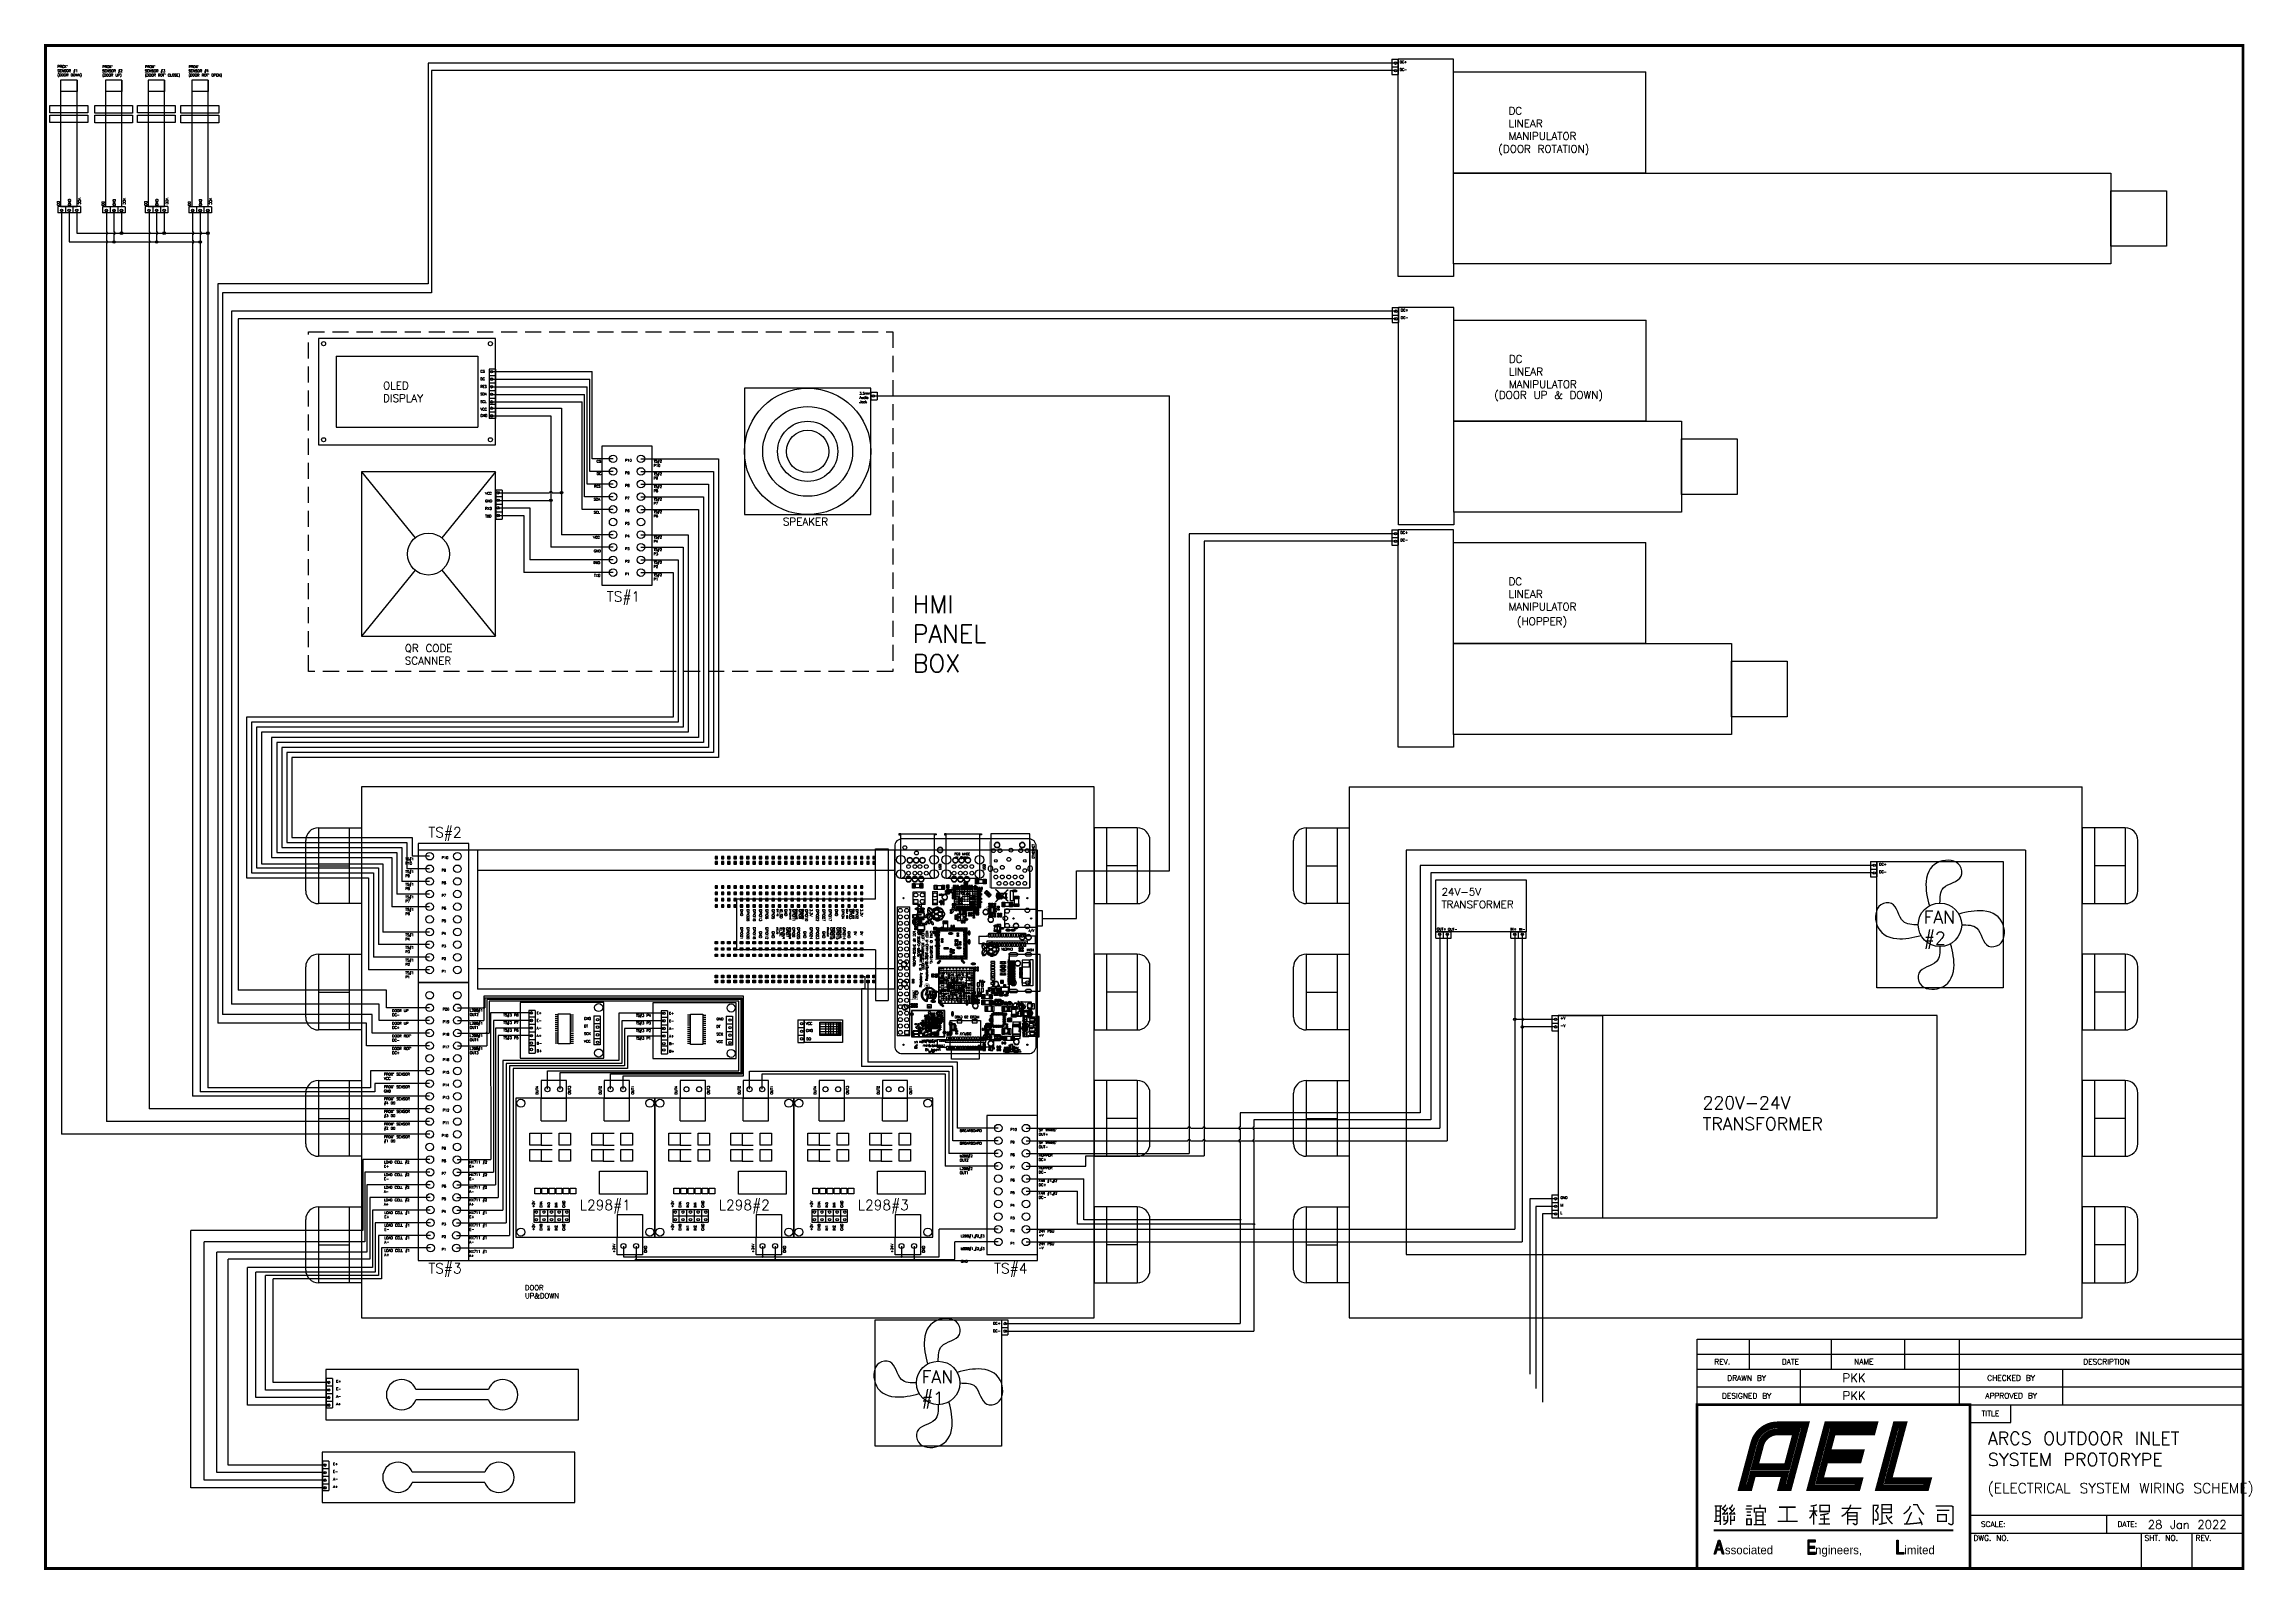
# Model space of a CAD drawing. Header units: millimetres. Extents: x -3139 to 3392, y -3139 to 3139.
# Drawn here: x 2519 to 3392, y -423 to 181 of the extents above; entities that cross this region are included whole.
import ezdxf
from ezdxf.enums import TextEntityAlignment as Align

# ---------------------------------------------------------------- set-up
doc = ezdxf.new("R2010")
doc.units = ezdxf.units.MM
doc.linetypes.add('HIDDEN', pattern=[9.525, 6.35, -3.175])
for name, color, linetype in [('A1', 1, 'Continuous'), ('BOARD_OUTLINE', 85, 'Continuous'), ('PARTS_BOTTOM', 12, 'Continuous'), ('PARTS_TOP', 30, 'Continuous'), ('PINS_BOTTOM', 5, 'Continuous'), ('PINS_TOP', 1, 'Continuous'), ('SILK_BOTTOM', 85, 'Continuous'), ('SILK_TOP', 2, 'Continuous'), ('tiepoints', 7, 'Continuous')]:
    doc.layers.add(name, color=color, linetype=linetype)
doc.layers.add('DIMENSION', color=3, linetype='Continuous', lineweight=25)
doc.styles.get("Standard").update_dxf_attribs({"font": 'txt.shx'})
doc.styles.add('Style-ENGINEERING', font='ENGINEERING.shx')

# ---------------------------------------------------------------- blocks, each defined once
blk = doc.blocks.new('terminal strip(20pin)')
at = {"color": 6}
for p, q in [((190.96, -99.21), (170.96, -99.21)), ((170.96, -99.21), (170.96, -209.21)), ((190.96, -209.21), (190.96, -99.21)), ((170.96, -209.21), (190.96, -209.21))]:
    blk.add_line(p, q, dxfattribs=at)
for centre in [(175.46, -104.21), (186.46, -104.21), (175.46, -109.21), (175.46, -114.21), (186.46, -109.21), (186.46, -114.21), (175.46, -119.21), (186.46, -119.21), (175.46, -124.21), (175.46, -129.21), (186.46, -124.21), (186.46, -129.21), (175.46, -134.21), (175.46, -139.21), (186.46, -134.21), (186.46, -139.21), (175.46, -144.21), (175.46, -149.21), (186.46, -144.21), (186.46, -149.21), (175.46, -154.21), (186.46, -154.21), (175.5, -159.25), (175.54, -164.25), (186.38, -164.25), (186.42, -159.25), (175.58, -169.25), (175.62, -174.25), (186.3, -174.25), (186.34, -169.25), (175.66, -179.25), (175.7, -184.25), (186.22, -184.25), (186.26, -179.25), (175.74, -189.25), (186.18, -189.25), (175.78, -194.25), (175.82, -199.25), (186.1, -199.25), (186.14, -194.25), (175.86, -204.25), (186.06, -204.25)]:
    blk.add_circle(centre, 1.5, dxfattribs=at)
blk = doc.blocks.new('terminal strip(10pin)')
at = {"color": 6}
for p, q in [((-338.03, -242.62), (-358.03, -242.62)), ((-358.03, -242.62), (-358.03, -297.62)), ((-338.03, -297.62), (-338.03, -242.62)), ((-358.03, -297.62), (-338.03, -297.62))]:
    blk.add_line(p, q, dxfattribs=at)
for centre in [(-353.53, -247.62), (-353.53, -252.62), (-342.53, -247.62), (-342.53, -252.62), (-353.53, -257.62), (-353.53, -262.62), (-342.53, -257.62), (-342.53, -262.62), (-353.53, -267.62), (-342.53, -267.62), (-353.53, -272.62), (-353.53, -277.62), (-342.53, -272.62), (-342.53, -277.62), (-353.53, -282.62), (-353.53, -287.62), (-342.53, -282.62), (-342.53, -287.62), (-353.53, -292.62), (-342.53, -292.62)]:
    blk.add_circle(centre, 1.5, dxfattribs=at)
blk = doc.blocks.new('L298')
at = {"color": 3}
for p, q in [((138.9, 235.27), (133.9, 235.27)), ((133.9, 235.27), (133.9, 221.27)), ((133.9, 232.77), (138.9, 232.77)), ((133.9, 229.77), (138.9, 229.77)), ((136.4, 235.27), (136.4, 221.27)), ((138.9, 235.27), (138.9, 221.27)), ((133.9, 226.77), (138.9, 226.77)), ((133.9, 223.77), (138.9, 223.77)), ((138.9, 221.27), (133.9, 221.27))]:
    blk.add_line(p, q, dxfattribs=at)
for p, q in [((157.99, 232.35), (157.99, 227.98)), ((162.72, 232.35), (162.72, 227.98)), ((164.42, 232.35), (164.42, 227.98)), ((169.16, 232.35), (169.16, 227.98)), ((173.98, 232.39), (173.98, 222.39)), ((173.98, 232.39), (182.98, 232.39)), ((189.98, 232.39), (182.98, 232.39)), ((182.98, 232.39), (182.98, 222.39)), ((189.98, 222.39), (189.98, 232.39)), ((173.98, 222.39), (189.98, 222.39)), ((120.98, 192.32), (120.98, 202.32)), ((120.98, 202.32), (127.98, 202.32)), ((127.98, 202.32), (127.98, 192.32)), ((136.98, 202.32), (127.98, 202.32)), ((136.98, 202.32), (136.98, 192.32)), ((157.99, 207.83), (157.99, 203.46)), ((162.72, 207.83), (162.72, 203.46)), ((164.42, 207.83), (164.42, 203.46)), ((169.16, 207.83), (169.16, 203.46)), ((173.98, 207.39), (173.98, 197.39)), ((173.98, 207.39), (182.98, 207.39)), ((189.98, 207.39), (182.98, 207.39)), ((182.98, 207.39), (182.98, 197.39)), ((189.98, 197.39), (189.98, 207.39)), ((136.98, 192.32), (120.98, 192.32)), ((173.98, 197.39), (189.98, 197.39))]:
    blk.add_line(p, q)
for points in [[(157.99, 236.84), (162.72, 236.84), (162.72, 232.35), (157.99, 232.35)], [(164.42, 236.84), (169.16, 236.84), (169.16, 232.35), (164.42, 232.35)], [(145.12, 234.86), (147.43, 234.86), (147.43, 232.68), (145.12, 232.68)], [(145.12, 232.09), (147.43, 232.09), (147.43, 229.91), (145.12, 229.91)], [(145.12, 229.18), (147.43, 229.18), (147.43, 226.99), (145.12, 226.99)], [(145.12, 226.41), (147.43, 226.41), (147.43, 224.22), (145.12, 224.22)], [(145.12, 223.62), (147.43, 223.62), (147.43, 221.43), (145.12, 221.43)], [(145.12, 220.85), (147.43, 220.85), (147.43, 218.66), (145.12, 218.66)], [(157.99, 225.31), (162.72, 225.31), (162.72, 220.81), (157.99, 220.81)], [(164.42, 225.31), (169.16, 225.31), (169.16, 220.81), (164.42, 220.81)], [(157.99, 212.32), (162.72, 212.32), (162.72, 207.83), (157.99, 207.83)], [(164.42, 212.32), (169.16, 212.32), (169.16, 207.83), (164.42, 207.83)], [(145, 209.28), (154.11, 209.28), (154.11, 190.47), (145, 190.47)], [(157.99, 200.79), (162.72, 200.79), (162.72, 196.29), (157.99, 196.29)], [(164.42, 200.79), (169.16, 200.79), (169.16, 196.29), (164.42, 196.29)]]:
    blk.add_lwpolyline(points, close=True)
for centre, radius in [((129.98, 240.39), 1.6), ((180.98, 240.39), 1.6), ((186.48, 229.89), 1), ((186.48, 224.89), 1), ((186.48, 204.89), 1), ((124.48, 199.82), 1), ((124.48, 194.82), 1), ((186.48, 199.89), 1), ((129.98, 189.39), 1.6), ((180.98, 189.39), 1.6)]:
    blk.add_circle(centre, radius)
for centre in [(134.9, 234.27), (134.9, 231.27), (134.9, 228.27), (137.9, 234.27), (137.9, 231.27), (137.9, 228.27), (134.9, 225.27), (134.9, 222.27), (137.9, 225.27), (137.9, 222.27)]:
    blk.add_circle(centre, 0.5, dxfattribs=at)
at = {"layer": 'PINS_TOP'}
for p, q in [((182.98, 242.39), (127.98, 242.39)), ((127.98, 242.39), (127.98, 187.39)), ((182.98, 187.39), (182.98, 242.39)), ((127.98, 187.39), (182.98, 187.39))]:
    blk.add_line(p, q, dxfattribs=at)
at = {"color": 3, "char_height": 1, "width": 4.6936, "attachment_point": 1}
for s, insert in [('+5V', (130.55, 235.93)), ('+5V', (139.65, 235.93)), ('ENB', (130.55, 232.93)), ('IN1', (130.55, 229.93)), ('ENA', (139.65, 232.93)), ('IN3', (139.65, 229.93)), ('OUT4', (184.38, 234.51)), ('GND', (130.55, 223.93)), ('IN2', (130.55, 226.93)), ('GND', (139.65, 223.93)), ('IN4', (139.65, 226.93)), ('OUT3', (184.44, 221.69)), ('+24V', (121.81, 204.08)), ('OUT2', (184.38, 209.51)), ('OUT1', (184.44, 196.69)), ('GND', (121.78, 191.58))]:
    blk.add_mtext(s, dxfattribs=dict(at, insert=insert))
blk = doc.blocks.new('HX711')
at = {"color": 3}
for p, q in [((47.76, 217.12), (45.26, 217.12)), ((45.26, 217.12), (45.26, 200.12)), ((45.26, 214.62), (47.76, 214.62)), ((45.26, 211.62), (47.76, 211.62)), ((47.76, 217.12), (47.76, 200.12)), ((70.96, 214.95), (73.46, 214.95)), ((70.96, 214.95), (70.96, 203.45)), ((70.96, 211.95), (73.46, 211.95)), ((73.46, 214.95), (73.46, 203.45)), ((45.26, 208.62), (47.76, 208.62)), ((45.26, 205.62), (47.76, 205.62)), ((47.76, 203.12), (45.26, 203.12)), ((70.96, 208.95), (73.46, 208.95)), ((70.96, 205.95), (73.46, 205.95)), ((73.46, 203.45), (70.96, 203.45)), ((45.26, 200.12), (47.76, 200.12))]:
    blk.add_line(p, q, dxfattribs=at)
for p, q in [((56.87, 215.36), (55.66, 215.36)), ((56.87, 214.56), (55.66, 214.56)), ((56.87, 213.76), (55.66, 213.76)), ((56.87, 212.96), (55.66, 212.96)), ((56.87, 212.16), (55.66, 212.16)), ((56.87, 211.36), (55.66, 211.36)), ((56.87, 210.56), (55.66, 210.56)), ((56.87, 209.76), (55.66, 209.76)), ((61.67, 215.36), (62.88, 215.36)), ((61.67, 214.56), (62.88, 214.56)), ((61.67, 213.76), (62.88, 213.76)), ((61.67, 212.96), (62.88, 212.96)), ((61.67, 212.16), (62.88, 212.16)), ((61.67, 211.36), (62.88, 211.36)), ((61.67, 210.56), (62.88, 210.56)), ((61.67, 209.76), (62.88, 209.76)), ((56.87, 208.96), (55.66, 208.96)), ((56.87, 208.16), (55.66, 208.16)), ((56.87, 208.16), (55.66, 208.16)), ((56.87, 207.36), (55.66, 207.36)), ((56.87, 206.56), (55.66, 206.56)), ((56.87, 205.76), (55.66, 205.76)), ((56.87, 204.96), (55.66, 204.96)), ((56.87, 204.16), (55.66, 204.16)), ((61.67, 208.96), (62.88, 208.96)), ((61.67, 208.16), (62.88, 208.16)), ((61.67, 208.16), (62.88, 208.16)), ((61.67, 207.36), (62.88, 207.36)), ((61.67, 206.56), (62.88, 206.56)), ((61.67, 205.76), (62.88, 205.76)), ((61.67, 204.96), (62.88, 204.96)), ((61.67, 204.16), (62.88, 204.16))]:
    blk.add_line(p, q)
blk.add_lwpolyline([(56.87, 215.77), (61.67, 215.77), (61.67, 203.83), (56.87, 203.83)], close=True)
for centre in [(72.89, 218.23), (72.89, 200.23)]:
    blk.add_circle(centre, 1.6)
for centre in [(46.26, 216.12), (46.26, 213.12), (46.26, 210.12), (72.46, 213.45), (72.46, 210.45), (46.26, 207.12), (46.26, 204.12), (46.26, 201.62), (72.46, 207.45), (72.46, 204.45)]:
    blk.add_circle(centre, 0.5, dxfattribs=at)
at = {"layer": 'SILK_BOTTOM'}
for p, q in [((74.89, 220.23), (41.89, 220.23)), ((41.89, 220.23), (41.89, 198.23)), ((74.89, 198.23), (74.89, 220.23)), ((41.89, 198.23), (74.89, 198.23))]:
    blk.add_line(p, q, dxfattribs=at)
at = {"color": 3, "char_height": 1, "width": 4.6936, "attachment_point": 1}
for s, insert in [('A-', (48.36, 210.59)), ('E+', (48.36, 216.59)), ('E-', (48.36, 213.59)), ('GND', (67.09, 214.39)), ('DT', (67.09, 211.39)), ('A+', (48.36, 207.59)), ('B-', (48.36, 204.59)), ('B+', (48.36, 201.59)), ('VCC', (67.09, 205.39)), ('SCK', (67.09, 208.39))]:
    blk.add_mtext(s, dxfattribs=dict(at, insert=insert))
blk = doc.blocks.new('rasp')
at = {"layer": 'BOARD_OUTLINE'}
blk.add_lwpolyline([(-82.55, -206.09), (-161.55, -206.09, 0.414214), (-164.55, -209.09), (-164.55, -259.09, 0.414214), (-161.55, -262.09), (-82.55, -262.09, 0.414214), (-79.55, -259.09), (-79.55, -209.09, 0.414214)], format="xyb", close=True, dxfattribs=at)
at = {"layer": 'PARTS_BOTTOM'}
for points in [[(-126.65, -209.09, 1), (-124.45, -209.09, 1), (-126.65, -209.09)], [(-99.65, -208.59, 1), (-97.45, -208.59, 1), (-99.65, -208.59)], [(-96.65, -208.59, 1), (-94.45, -208.59, 1), (-96.65, -208.59)], [(-91.65, -208.09, 1), (-89.45, -208.09, 1), (-91.65, -208.09)], [(-90.71, -210.62, 1), (-88.51, -210.62, 1), (-90.71, -210.62)], [(-163.15, -211.59, 1), (-160.95, -211.59, 1), (-163.15, -211.59)], [(-131.15, -214.09, 1), (-128.95, -214.09, 1), (-131.15, -214.09)], [(-126.65, -211.59, 1), (-124.45, -211.59, 1), (-126.65, -211.59)], [(-116.35, -213.39, 1), (-114.15, -213.39, 1), (-116.35, -213.39)], [(-108.65, -215.09, 1), (-106.45, -215.09, 1), (-108.65, -215.09)], [(-100.15, -216.59, 1), (-97.95, -216.59, 1), (-100.15, -216.59)], [(-99.59, -214.22, 1), (-97.39, -214.22, 1), (-99.59, -214.22)], [(-99.15, -211.59, 1), (-96.95, -211.59, 1), (-99.15, -211.59)], [(-98.29, -218.51, 1), (-96.09, -218.51, 1), (-98.29, -218.51)], [(-96.48, -212.47, 1), (-94.28, -212.47, 1), (-96.48, -212.47)], [(-89.63, -218.23, 1), (-87.43, -218.23, 1), (-89.63, -218.23)], [(-85.3, -213.92, 1), (-83.1, -213.92, 1), (-85.3, -213.92)], [(-163.15, -221.59, 1), (-160.95, -221.59, 1), (-163.15, -221.59)], [(-136.65, -226.09, 1), (-134.45, -226.09, 1), (-136.65, -226.09)], [(-133.65, -224.09, 1), (-131.45, -224.09, 1), (-133.65, -224.09)], [(-130.15, -221.59, 1), (-127.95, -221.59, 1), (-130.15, -221.59)], [(-108.15, -222.09, 1), (-105.95, -222.09, 1), (-108.15, -222.09)], [(-89.15, -223.89, 1), (-86.95, -223.89, 1), (-89.15, -223.89)], [(-87.15, -226.09, 1), (-84.95, -226.09, 1), (-87.15, -226.09)], [(-84.65, -224.09, 1), (-82.45, -224.09, 1), (-84.65, -224.09)], [(-157.15, -233.09, 1), (-154.95, -233.09, 1), (-157.15, -233.09)], [(-157.15, -235.59, 1), (-154.95, -235.59, 1), (-157.15, -235.59)], [(-149.63, -236.05, 1), (-147.43, -236.05, 1), (-149.63, -236.05)], [(-149.6, -233.52, 1), (-147.4, -233.52, 1), (-149.6, -233.52)], [(-99.53, -230.15, 1), (-97.33, -230.15, 1), (-99.53, -230.15)], [(-161.2, -244.14, 1), (-159, -244.14, 1), (-161.2, -244.14)], [(-157.15, -238.09, 1), (-154.95, -238.09, 1), (-157.15, -238.09)], [(-149.65, -238.59, 1), (-147.45, -238.59, 1), (-149.65, -238.59)], [(-142.55, -242.29, 1), (-140.35, -242.29, 1), (-142.55, -242.29)], [(-157.15, -251.09, 1), (-154.95, -251.09, 1), (-157.15, -251.09)], [(-157.15, -253.59, 1), (-154.95, -253.59, 1), (-157.15, -253.59)], [(-149.65, -251.59, 1), (-147.45, -251.59, 1), (-149.65, -251.59)], [(-149.65, -254.09, 1), (-147.45, -254.09, 1), (-149.65, -254.09)], [(-128.95, -245.19, 1), (-128.55, -245.19, 1), (-128.95, -245.19)], [(-87.4, -248.29, 1), (-87.3, -248.29, 1), (-87.4, -248.29)], [(-157.15, -256.09, 1), (-154.95, -256.09, 1), (-157.15, -256.09)], [(-149.65, -256.59, 1), (-147.45, -256.59, 1), (-149.65, -256.59)], [(-115.98, -258.36, 1), (-113.78, -258.36, 1), (-115.98, -258.36)], [(-108.31, -258.26, 1), (-106.11, -258.26, 1), (-108.31, -258.26)], [(-98.97, -258.13, 1), (-96.77, -258.13, 1), (-98.97, -258.13)]]:
    blk.add_lwpolyline(points, format="xyb", dxfattribs=at)
for points in [[(-116.75, -207.39), (-106.35, -207.39), (-106.35, -208.49), (-107.45, -208.49), (-107.45, -211.69), (-115.65, -211.69), (-115.65, -208.49), (-116.75, -208.49), (-116.75, -207.39)], [(-115.65, -208.49), (-107.45, -208.49)], [(-113.4, -211.69), (-113.4, -212.39), (-113.2, -212.39), (-113.2, -211.69)], [(-112.9, -211.69), (-112.9, -212.39), (-112.7, -212.39), (-112.7, -211.69)], [(-112.4, -211.69), (-112.4, -212.39), (-112.2, -212.39), (-112.2, -211.69)], [(-111.9, -211.69), (-111.9, -212.39), (-111.7, -212.39), (-111.7, -211.69)], [(-111.4, -211.69), (-111.4, -212.39), (-111.2, -212.39), (-111.2, -211.69)], [(-110.9, -211.69), (-110.9, -212.39), (-110.7, -212.39), (-110.7, -211.69)], [(-110.4, -211.69), (-110.4, -212.39), (-110.2, -212.39), (-110.2, -211.69)], [(-109.9, -211.69), (-109.9, -212.39), (-109.7, -212.39), (-109.7, -211.69)], [(-95.4, -218), (-94.9, -218), (-94.9, -219), (-95.4, -219), (-95.4, -218)], [(-95.4, -218.25), (-94.9, -218.25)], [(-86.45, -212.29), (-91.05, -212.29), (-91.05, -215.49), (-86.45, -215.49), (-86.45, -212.29)], [(-90.55, -212.29), (-90.55, -215.49)], [(-86.95, -212.29), (-86.95, -215.49)], [(-81.28, -216.29), (-81.28, -215.29), (-83.08, -215.29), (-83.08, -216.29), (-81.28, -216.29)], [(-81.38, -216.19), (-81.38, -215.39), (-82.98, -215.39), (-82.98, -216.19), (-81.38, -216.19)], [(-81.58, -216.29), (-81.58, -216.69), (-81.78, -216.69), (-81.78, -216.29), (-82.58, -216.29), (-82.58, -216.69), (-82.78, -216.69), (-82.78, -216.29)], [(-82.08, -215.29), (-82.08, -214.89), (-82.28, -214.89), (-82.28, -215.29)], [(-81.9, -217.46), (-81.4, -217.46), (-81.4, -218.46), (-81.9, -218.46), (-81.9, -217.46)], [(-81.4, -217.71), (-81.9, -217.71)], [(-81.4, -218.21), (-81.9, -218.21)], [(-95.4, -218.75), (-94.9, -218.75)], [(-92.6, -224.44), (-93.1, -224.44), (-93.1, -223.44), (-92.6, -223.44), (-92.6, -224.44)], [(-93.1, -223.69), (-92.6, -223.69)], [(-93.1, -224.19), (-92.6, -224.19)], [(-88.87, -227.21), (-89.37, -227.21), (-89.37, -226.21), (-88.87, -226.21), (-88.87, -227.21)], [(-89.37, -226.46), (-88.87, -226.46)], [(-89.37, -226.96), (-88.87, -226.96)], [(-83.98, -218.43), (-83.48, -218.43), (-83.48, -219.43), (-83.98, -219.43), (-83.98, -218.43)], [(-83.48, -218.68), (-83.98, -218.68)], [(-83.48, -219.18), (-83.98, -219.18)], [(-82.89, -227.11), (-81.29, -227.11), (-81.29, -226.31), (-82.89, -226.31), (-82.89, -227.11)], [(-80.73, -224.24), (-80.73, -223.24), (-82.53, -223.24), (-82.53, -224.24), (-80.73, -224.24)], [(-82.49, -226.31), (-82.49, -227.11)], [(-80.83, -224.14), (-80.83, -223.34), (-82.43, -223.34), (-82.43, -224.14), (-80.83, -224.14)], [(-81.89, -221.41), (-82.39, -221.41), (-82.39, -220.41), (-81.89, -220.41), (-81.89, -221.41)], [(-82.39, -220.66), (-81.89, -220.66)], [(-82.39, -221.16), (-81.89, -221.16)], [(-81.03, -224.24), (-81.03, -224.64), (-81.23, -224.64), (-81.23, -224.24), (-82.03, -224.24), (-82.03, -224.64), (-82.23, -224.64), (-82.23, -224.24)], [(-81.53, -223.24), (-81.53, -222.84), (-81.73, -222.84), (-81.73, -223.24)], [(-81.59, -226.31), (-81.59, -227.11)], [(-80.76, -221.38), (-81.26, -221.38), (-81.26, -220.38), (-80.76, -220.38), (-80.76, -221.38)], [(-81.26, -220.63), (-80.76, -220.63)], [(-81.26, -221.13), (-80.76, -221.13)], [(-144.75, -229.94), (-144.75, -230.44), (-145.75, -230.44), (-145.75, -229.94), (-144.75, -229.94)], [(-144.75, -231.34), (-144.75, -231.84), (-145.75, -231.84), (-145.75, -231.34), (-144.75, -231.34)], [(-144.75, -232.14), (-144.75, -232.64), (-145.75, -232.64), (-145.75, -232.14), (-144.75, -232.14)], [(-144.75, -232.94), (-144.75, -233.44), (-145.75, -233.44), (-145.75, -232.94), (-144.75, -232.94)], [(-144.75, -233.74), (-144.75, -234.24), (-145.75, -234.24), (-145.75, -233.74), (-144.75, -233.74)], [(-144.75, -234.54), (-144.75, -235.04), (-145.75, -235.04), (-145.75, -234.54), (-144.75, -234.54)], [(-144.75, -235.35), (-144.75, -235.85), (-145.75, -235.85), (-145.75, -235.35), (-144.75, -235.35)], [(-145.5, -229.94), (-145.5, -230.44)], [(-145.5, -231.34), (-145.5, -231.84)], [(-145.5, -232.14), (-145.5, -232.64)], [(-145.5, -233.44), (-145.5, -232.94)], [(-145.5, -233.74), (-145.5, -234.24)], [(-145.5, -235.04), (-145.5, -234.54)], [(-145.5, -235.35), (-145.5, -235.85)], [(-144.69, -228.62), (-145.19, -228.62), (-145.19, -227.62), (-144.69, -227.62), (-144.69, -228.62)], [(-144.69, -227.87), (-145.19, -227.87)], [(-144.69, -228.37), (-145.19, -228.37)], [(-145, -229.94), (-145, -230.44)], [(-145, -231.34), (-145, -231.84)], [(-145, -232.14), (-145, -232.64)], [(-145, -233.44), (-145, -232.94)], [(-145, -233.74), (-145, -234.24)], [(-145, -235.04), (-145, -234.54)], [(-145, -235.35), (-145, -235.85)], [(-143.8, -229.19), (-144.3, -229.19), (-144.3, -228.19), (-143.8, -228.19), (-143.8, -229.19)], [(-143.8, -228.44), (-144.3, -228.44)], [(-143.8, -228.94), (-144.3, -228.94)], [(-143, -229.23), (-143.5, -229.23), (-143.5, -228.23), (-143, -228.23), (-143, -229.23)], [(-143, -228.48), (-143.5, -228.48)], [(-143, -228.98), (-143.5, -228.98)], [(-143, -235.67), (-143.5, -235.67), (-143.5, -234.67), (-143, -234.67), (-143, -235.67)], [(-143, -234.92), (-143.5, -234.92)], [(-143, -235.42), (-143.5, -235.42)], [(-142.97, -232.46), (-142.47, -232.46), (-142.47, -233.46), (-142.97, -233.46), (-142.97, -232.46)], [(-142.97, -232.71), (-142.47, -232.71)], [(-142.97, -233.21), (-142.47, -233.21)], [(-142.2, -229.23), (-142.7, -229.23), (-142.7, -228.23), (-142.2, -228.23), (-142.2, -229.23)], [(-142.2, -228.48), (-142.7, -228.48)], [(-142.2, -228.98), (-142.7, -228.98)], [(-141.4, -229.23), (-141.9, -229.23), (-141.9, -228.23), (-141.4, -228.23), (-141.4, -229.23)], [(-141.4, -228.48), (-141.9, -228.48)], [(-141.4, -228.98), (-141.9, -228.98)], [(-138.94, -232.37), (-141.44, -232.37), (-141.44, -230.37), (-138.94, -230.37), (-138.94, -232.37)], [(-141.1, -228.23), (-140.6, -228.23), (-140.6, -229.23), (-141.1, -229.23), (-141.1, -228.23)], [(-140.6, -228.48), (-141.1, -228.48)], [(-140.6, -228.98), (-141.1, -228.98)], [(-141.09, -230.37), (-141.09, -232.37)], [(-140.58, -236.53), (-141.08, -236.53), (-141.08, -235.53), (-140.58, -235.53), (-140.58, -236.53)], [(-140.58, -235.78), (-141.08, -235.78)], [(-139.8, -229.23), (-140.3, -229.23), (-140.3, -228.23), (-139.8, -228.23), (-139.8, -229.23)], [(-139.8, -228.48), (-140.3, -228.48)], [(-139.8, -228.98), (-140.3, -228.98)], [(-139.78, -236.53), (-140.28, -236.53), (-140.28, -235.53), (-139.78, -235.53), (-139.78, -236.53)], [(-139.78, -235.78), (-140.28, -235.78)], [(-139, -229.23), (-139.5, -229.23), (-139.5, -228.23), (-139, -228.23), (-139, -229.23)], [(-139, -228.48), (-139.5, -228.48)], [(-139, -228.98), (-139.5, -228.98)], [(-139.29, -230.37), (-139.29, -232.37)], [(-138.52, -236.53), (-139.02, -236.53), (-139.02, -235.53), (-138.52, -235.53), (-138.52, -236.53)], [(-138.52, -235.78), (-139.02, -235.78)], [(-138.2, -229.23), (-138.7, -229.23), (-138.7, -228.23), (-138.2, -228.23), (-138.2, -229.23)], [(-138.2, -228.48), (-138.7, -228.48)], [(-138.2, -228.98), (-138.7, -228.98)], [(-137.4, -229.23), (-137.9, -229.23), (-137.9, -228.23), (-137.4, -228.23), (-137.4, -229.23)], [(-137.4, -228.48), (-137.9, -228.48)], [(-137.4, -228.98), (-137.9, -228.98)], [(-137.48, -230.52), (-137.48, -230.02), (-136.48, -230.02), (-136.48, -230.52), (-137.48, -230.52)], [(-137.48, -231.32), (-137.48, -230.82), (-136.48, -230.82), (-136.48, -231.32), (-137.48, -231.32)], [(-137.48, -232.12), (-137.48, -231.62), (-136.48, -231.62), (-136.48, -232.12), (-137.48, -232.12)], [(-137.48, -232.93), (-137.48, -232.43), (-136.48, -232.43), (-136.48, -232.93), (-137.48, -232.93)], [(-137.48, -233.73), (-137.48, -233.23), (-136.48, -233.23), (-136.48, -233.73), (-137.48, -233.73)], [(-137.48, -234.53), (-137.48, -234.03), (-136.48, -234.03), (-136.48, -234.53), (-137.48, -234.53)], [(-137.48, -235.33), (-137.48, -234.83), (-136.48, -234.83), (-136.48, -235.33), (-137.48, -235.33)], [(-137.48, -236.13), (-137.48, -235.63), (-136.48, -235.63), (-136.48, -236.13), (-137.48, -236.13)], [(-137.23, -230.52), (-137.23, -230.02)], [(-137.23, -231.32), (-137.23, -230.82)], [(-137.23, -232.12), (-137.23, -231.62)], [(-137.23, -232.93), (-137.23, -232.43)], [(-137.23, -233.73), (-137.23, -233.23)], [(-137.23, -234.53), (-137.23, -234.03)], [(-137.23, -235.33), (-137.23, -234.83)], [(-137.23, -236.13), (-137.23, -235.63)], [(-136.73, -230.52), (-136.73, -230.02)], [(-136.73, -231.32), (-136.73, -230.82)], [(-136.73, -232.12), (-136.73, -231.62)], [(-136.73, -232.93), (-136.73, -232.43)], [(-136.73, -233.73), (-136.73, -233.23)], [(-136.73, -234.53), (-136.73, -234.03)], [(-136.73, -235.33), (-136.73, -234.83)], [(-136.73, -236.13), (-136.73, -235.63)], [(-134.95, -228.89), (-136.55, -228.89), (-136.55, -229.69), (-134.95, -229.69), (-134.95, -228.89)], [(-136.25, -229.69), (-136.25, -228.89)], [(-135.35, -229.69), (-135.35, -228.89)], [(-134.64, -233.94), (-132.24, -233.94), (-132.24, -237.14), (-134.64, -237.14), (-134.64, -233.94), (-134.54, -233.94)], [(-134.54, -234.04), (-134.54, -237.04), (-132.34, -237.04), (-132.34, -234.04), (-134.54, -234.04)], [(-131.85, -234.49), (-131.35, -234.49), (-131.35, -235.49), (-131.85, -235.49), (-131.85, -234.49)], [(-131.85, -234.74), (-131.35, -234.74)], [(-131.85, -235.24), (-131.35, -235.24)], [(-129.15, -233.59), (-129.15, -245.59), (-117.15, -245.59), (-117.15, -233.59), (-129.15, -233.59)], [(-127.75, -232.84), (-127.75, -232.34), (-126.75, -232.34), (-126.75, -232.84), (-127.75, -232.84)], [(-127.5, -232.34), (-127.5, -232.84)], [(-127, -232.34), (-127, -232.84)], [(-124.25, -232.84), (-124.25, -232.34), (-123.25, -232.34), (-123.25, -232.84), (-124.25, -232.84)], [(-124, -232.34), (-124, -232.84)], [(-123.5, -232.34), (-123.5, -232.84)], [(-115.81, -234.56), (-115.45, -234.91), (-116.16, -235.62), (-116.51, -235.27), (-115.81, -234.56)], [(-116.34, -235.09), (-115.98, -235.44)], [(-115.98, -234.74), (-115.63, -235.09)], [(-108.43, -227.32), (-107.93, -227.32)], [(-104.51, -234.59), (-106.11, -234.59), (-106.11, -235.39), (-104.51, -235.39), (-104.51, -234.59)], [(-105.81, -235.39), (-105.81, -234.59)], [(-104.91, -235.39), (-104.91, -234.59)], [(-81.24, -228.2), (-81.24, -240.19), (-92.69, -240.19), (-92.69, -228.2), (-81.24, -228.2)], [(-81.24, -228.6), (-77.29, -228.6), (-77.29, -239.6), (-81.24, -239.6)], [(-144.8, -236.87), (-144.8, -237.37), (-145.8, -237.37), (-145.8, -236.87), (-144.8, -236.87)], [(-144.8, -237.62), (-144.8, -238.12), (-145.8, -238.12), (-145.8, -237.62), (-144.8, -237.62)], [(-144.8, -238.37), (-144.8, -238.87), (-145.8, -238.87), (-145.8, -238.37), (-144.8, -238.37)], [(-145.65, -241.49), (-144.05, -241.49), (-144.05, -240.69), (-145.65, -240.69), (-145.65, -241.49)], [(-145.55, -236.87), (-145.55, -237.37)], [(-145.55, -237.62), (-145.55, -238.12)], [(-145.55, -238.37), (-145.55, -238.87)], [(-145.25, -240.69), (-145.25, -241.49)], [(-145.05, -236.87), (-145.05, -237.37)], [(-145.05, -237.62), (-145.05, -238.12)], [(-145.05, -238.37), (-145.05, -238.87)], [(-144.35, -240.69), (-144.35, -241.49)], [(-144.2, -238.27), (-144.2, -239.87), (-143.4, -239.87), (-143.4, -238.27), (-144.2, -238.27)], [(-143.4, -238.67), (-144.2, -238.67)], [(-143.4, -239.57), (-144.2, -239.57)], [(-143.05, -238.01), (-142.55, -238.01), (-142.55, -239.01), (-143.05, -239.01), (-143.05, -238.01)], [(-142.55, -238.26), (-143.05, -238.26)], [(-142.55, -238.76), (-143.05, -238.76)], [(-142.25, -238.01), (-141.75, -238.01), (-141.75, -239.01), (-142.25, -239.01), (-142.25, -238.01)], [(-142.25, -238.26), (-141.75, -238.26)], [(-142.25, -238.76), (-141.75, -238.76)], [(-141.45, -238.01), (-140.95, -238.01), (-140.95, -239.01), (-141.45, -239.01), (-141.45, -238.01)], [(-141.45, -238.26), (-140.95, -238.26)], [(-141.45, -238.76), (-140.95, -238.76)], [(-140.58, -236.28), (-141.08, -236.28)], [(-139.78, -236.28), (-140.28, -236.28)], [(-140.05, -242.73), (-139.55, -242.73), (-139.55, -243.73), (-140.05, -243.73), (-140.05, -242.73)], [(-139.55, -242.98), (-140.05, -242.98)], [(-139.55, -243.48), (-140.05, -243.48)], [(-139.13, -242.73), (-138.63, -242.73), (-138.63, -243.73), (-139.13, -243.73), (-139.13, -242.73)], [(-138.63, -242.98), (-139.13, -242.98)], [(-138.63, -243.48), (-139.13, -243.48)], [(-138.52, -236.28), (-139.02, -236.28)], [(-138.71, -238.02), (-138.21, -238.02), (-138.21, -239.02), (-138.71, -239.02), (-138.71, -238.02)], [(-138.71, -238.27), (-138.21, -238.27)], [(-138.71, -238.77), (-138.21, -238.77)], [(-137.48, -236.93), (-137.48, -236.43), (-136.48, -236.43), (-136.48, -236.93), (-137.48, -236.93)], [(-137.48, -237.73), (-137.48, -237.23), (-136.48, -237.23), (-136.48, -237.73), (-137.48, -237.73)], [(-137.23, -236.93), (-137.23, -236.43)], [(-137.23, -237.73), (-137.23, -237.23)], [(-136.73, -236.93), (-136.73, -236.43)], [(-136.73, -237.73), (-136.73, -237.23)], [(-134.01, -238.21), (-134.01, -237.71), (-133.01, -237.71), (-133.01, -238.21), (-134.01, -238.21)], [(-133.76, -238.21), (-133.76, -237.71)], [(-133.26, -238.21), (-133.26, -237.71)], [(-129.66, -239.64), (-130.16, -239.64), (-130.16, -238.64), (-129.66, -238.64), (-129.66, -239.64)], [(-130.16, -238.89), (-129.66, -238.89)], [(-130.16, -239.39), (-129.66, -239.39)], [(-115.26, -244.75), (-115.62, -245.1), (-116.32, -244.4), (-115.97, -244.04), (-115.26, -244.75)], [(-115.79, -244.22), (-116.15, -244.57)], [(-104.63, -240.56), (-106.23, -240.56), (-106.23, -241.36), (-104.63, -241.36), (-104.63, -240.56)], [(-105.93, -241.36), (-105.93, -240.56)], [(-105.03, -241.36), (-105.03, -240.56)], [(-98.66, -242.88), (-98.3, -243.24), (-99.01, -243.94), (-99.37, -243.59), (-98.66, -242.88)], [(-98.83, -243.77), (-99.19, -243.41)], [(-98.48, -243.41), (-98.83, -243.06)], [(-95.8, -239.44), (-95.8, -238.94), (-94.8, -238.94), (-94.8, -239.44), (-95.8, -239.44)], [(-95.55, -238.94), (-95.55, -239.44)], [(-95.05, -238.94), (-95.05, -239.44)], [(-115.44, -244.57), (-115.79, -244.93)], [(-110.85, -245.5), (-110.85, -247.1), (-110.05, -247.1), (-110.05, -245.5), (-110.85, -245.5)], [(-110.05, -245.9), (-110.85, -245.9)], [(-110.05, -246.8), (-110.85, -246.8)]]:
    blk.add_lwpolyline(points, dxfattribs=at)
for points in [[(-132.79, -234.34, 1), (-132.5, -234.34, 1)], [(-107.12, -227.37, 1), (-106.84, -227.37, 1)]]:
    blk.add_lwpolyline(points, format="xyb", close=True, dxfattribs=at)
at = {"layer": 'PARTS_TOP'}
for points in [[(-166.55, -208.59), (-166.55, -224.1), (-145.2, -224.1), (-145.2, -208.59), (-166.55, -208.59)], [(-129.55, -206.09), (-136.55, -206.09), (-136.55, -218.59), (-129.55, -218.59), (-129.55, -206.09)], [(-130.05, -203.59), (-136.05, -203.59), (-136.05, -206.09), (-130.05, -206.09), (-130.05, -203.59)], [(-123.1, -206.39), (-125.95, -206.39), (-125.95, -209.79), (-127.05, -210.89), (-127.05, -224.29), (-125.9, -225.44), (-125.9, -228.79), (-123.1, -228.79), (-123.1, -206.39)], [(-123.1, -209.59), (-124, -209.59), (-124, -225.59), (-123.1, -225.59)], [(-104.3, -216.74), (-104.3, -204.59), (-118.8, -204.59), (-118.8, -216.74), (-104.3, -216.74)], [(-100.05, -212.55), (-100.05, -208.15), (-96.45, -208.15), (-96.45, -212.55), (-100.05, -212.55)], [(-99.15, -208.15), (-99.15, -207.85), (-97.35, -207.85), (-97.35, -208.15)], [(-96.07, -211.64), (-96.07, -208.44), (-94.47, -208.44), (-94.47, -211.64), (-96.07, -211.64)], [(-96.07, -208.84), (-94.47, -208.84)], [(-86.13, -204.87), (-94.17, -204.87), (-94.17, -205.49), (-86.13, -205.49), (-86.13, -204.87)], [(-86.4, -205.49), (-93.9, -205.49), (-93.9, -210.8), (-86.4, -210.8), (-86.4, -205.49)], [(-143.65, -214.14), (-144.15, -214.14), (-144.15, -215.14), (-143.65, -215.14), (-143.65, -214.14)], [(-143.65, -214.39), (-144.15, -214.39)], [(-143.65, -214.89), (-144.15, -214.89)], [(-141.4, -213.13), (-138.2, -213.13), (-138.2, -214.73), (-141.4, -214.73), (-141.4, -213.13)], [(-141, -213.13), (-141, -214.73)], [(-139.36, -219.15), (-139.36, -215.95), (-137.76, -215.95), (-137.76, -219.15), (-139.36, -219.15)], [(-139.36, -216.35), (-137.76, -216.35)], [(-138.6, -213.13), (-138.6, -214.73)], [(-128.6, -215.79), (-128.1, -215.79), (-128.1, -214.79), (-128.6, -214.79), (-128.6, -215.79)], [(-128.6, -215.04), (-128.1, -215.04)], [(-128.6, -215.54), (-128.1, -215.54)], [(-128.6, -217.69), (-128.1, -217.69), (-128.1, -216.69), (-128.6, -216.69), (-128.6, -217.69)], [(-128.6, -216.94), (-128.1, -216.94)], [(-128.6, -217.44), (-128.1, -217.44)], [(-120.25, -211.84), (-120.25, -211.34), (-121.25, -211.34), (-121.25, -211.84), (-120.25, -211.84)], [(-120.25, -212.84), (-120.25, -212.34), (-121.25, -212.34), (-121.25, -212.84), (-120.25, -212.84)], [(-121, -211.34), (-121, -211.84)], [(-121, -212.34), (-121, -212.84)], [(-120.5, -211.34), (-120.5, -211.84)], [(-120.5, -212.34), (-120.5, -212.84)], [(-105.78, -218.77), (-106.38, -218.77), (-106.38, -218.27), (-105.78, -218.27)], [(-104.18, -220.02), (-104.18, -217.02), (-105.78, -217.02), (-105.78, -220.02), (-104.18, -220.02)], [(-104.28, -219.92), (-104.28, -217.12), (-105.68, -217.12), (-105.68, -219.92), (-104.28, -219.92)], [(-104.18, -217.82), (-103.58, -217.82), (-103.58, -217.32), (-104.18, -217.32)], [(-102.39, -217.56), (-102.89, -217.56), (-102.89, -218.56), (-102.39, -218.56), (-102.39, -217.56)], [(-102.39, -217.81), (-102.89, -217.81)], [(-102.39, -218.31), (-102.89, -218.31)], [(-99.11, -216.64), (-99.11, -218.24), (-99.91, -218.24), (-99.91, -216.64), (-99.11, -216.64)], [(-99.91, -217.04), (-99.11, -217.04)], [(-99.91, -217.94), (-99.11, -217.94)], [(-99.15, -212.55), (-99.15, -212.85), (-97.35, -212.85), (-97.35, -212.55)], [(-96.31, -219.13), (-96.31, -216.63), (-98.31, -216.63), (-98.31, -219.13), (-96.31, -219.13)], [(-98.31, -216.98), (-96.31, -216.98)], [(-94.48, -215.74), (-97.68, -215.74), (-97.68, -214.14), (-94.48, -214.14), (-94.48, -215.74)], [(-97.28, -215.74), (-97.28, -214.14)], [(-96.07, -211.24), (-94.47, -211.24)], [(-95.56, -213.17), (-95.56, -213.67), (-94.56, -213.67), (-94.56, -213.17), (-95.56, -213.17)], [(-95.31, -213.67), (-95.31, -213.17)], [(-94.88, -215.74), (-94.88, -214.14)], [(-94.81, -213.67), (-94.81, -213.17)], [(-93.5, -217.1), (-93, -217.1), (-93, -216.1), (-93.5, -216.1), (-93.5, -217.1)], [(-93, -216.35), (-93.5, -216.35)], [(-93, -216.85), (-93.5, -216.85)], [(-92.68, -217.1), (-92.18, -217.1), (-92.18, -216.1), (-92.68, -216.1), (-92.68, -217.1)], [(-92.18, -216.35), (-92.68, -216.35)], [(-92.18, -216.85), (-92.68, -216.85)], [(-91.07, -217.46), (-91.07, -217.96), (-90.07, -217.96), (-90.07, -217.46), (-91.07, -217.46)], [(-90.82, -217.46), (-90.82, -217.96)], [(-90.32, -217.46), (-90.32, -217.96)], [(-87.31, -219.13), (-87.31, -216.63), (-89.31, -216.63), (-89.31, -219.13), (-87.31, -219.13)], [(-89.31, -216.98), (-87.31, -216.98)], [(-84.79, -215.36), (-84.79, -218.56), (-86.39, -218.56), (-86.39, -215.36), (-84.79, -215.36)], [(-84.79, -215.76), (-86.39, -215.76)], [(-84.79, -218.16), (-86.39, -218.16)], [(-80.3, -213.19), (-80.3, -214.79), (-81, -214.79), (-81, -213.19), (-80.3, -213.19)], [(-81, -213.39), (-80.3, -213.39)], [(-81, -214.59), (-80.3, -214.59)], [(-80.3, -216.79), (-80.3, -218.39), (-81, -218.39), (-81, -216.79), (-80.3, -216.79)], [(-81, -216.99), (-80.3, -216.99)], [(-81, -218.19), (-80.3, -218.19)], [(-80.65, -213.79), (-80.95, -214.09), (-80.35, -214.09), (-80.65, -213.79), (-80.65, -213.49)], [(-80.35, -213.79), (-80.95, -213.79)], [(-80.65, -217.39), (-80.95, -217.69), (-80.35, -217.69), (-80.65, -217.39), (-80.65, -217.09)], [(-80.35, -217.39), (-80.95, -217.39)], [(-80.65, -214.09), (-80.65, -214.49)], [(-80.65, -217.69), (-80.65, -218.09)], [(-80.3, -214.64), (-80, -214.64), (-79.9, -214.54), (-79.9, -213.44), (-80, -213.34), (-80.3, -213.34)], [(-80.3, -218.24), (-80, -218.24), (-79.9, -218.14), (-79.9, -217.04), (-80, -216.94), (-80.3, -216.94)], [(-148.44, -229.57), (-148.44, -226.37), (-146.84, -226.37), (-146.84, -229.57), (-148.44, -229.57)], [(-148.44, -226.77), (-146.84, -226.77)], [(-139.36, -218.75), (-137.76, -218.75)], [(-137.85, -222.74), (-137.85, -222.24), (-138.85, -222.24), (-138.85, -222.74), (-137.85, -222.74)], [(-138.85, -223.24), (-138.85, -223.74), (-137.85, -223.74), (-137.85, -223.24), (-138.85, -223.24)], [(-138.85, -224.24), (-138.85, -224.74), (-137.85, -224.74), (-137.85, -224.24), (-138.85, -224.24)], [(-138.6, -222.24), (-138.6, -222.74)], [(-138.6, -223.74), (-138.6, -223.24)], [(-138.6, -224.24), (-138.6, -224.74)], [(-138.1, -222.24), (-138.1, -222.74)], [(-138.1, -223.74), (-138.1, -223.24)], [(-138.1, -224.24), (-138.1, -224.74)], [(-136.55, -221.34), (-136.55, -220.84), (-137.55, -220.84), (-137.55, -221.34), (-136.55, -221.34)], [(-137.35, -224.09), (-135.35, -224.09), (-135.35, -222.89), (-137.35, -222.89), (-137.35, -224.09)], [(-137.3, -221.34), (-137.3, -220.84)], [(-137.25, -223.99), (-135.45, -223.99), (-135.45, -222.99), (-137.25, -222.99), (-137.25, -223.99)], [(-137.13, -222.89), (-137.13, -222.42), (-136.88, -222.42)], [(-137.13, -224.09), (-137.13, -224.57), (-136.88, -224.57), (-136.88, -224.09)], [(-136.88, -222.42), (-136.88, -222.89)], [(-136.8, -221.34), (-136.8, -220.84)], [(-136.48, -222.89), (-136.48, -222.42), (-136.23, -222.42)], [(-136.48, -224.09), (-136.48, -224.57), (-136.23, -224.57), (-136.23, -224.09)], [(-136.23, -222.42), (-136.23, -222.89)], [(-135.83, -222.89), (-135.83, -222.42), (-135.58, -222.42)], [(-135.83, -224.09), (-135.83, -224.57), (-135.58, -224.57), (-135.58, -224.09)], [(-135.58, -222.42), (-135.58, -222.89)], [(-133.85, -220.34), (-133.85, -219.84), (-134.85, -219.84), (-134.85, -220.34), (-133.85, -220.34)], [(-134.85, -220.74), (-134.85, -221.24), (-133.85, -221.24), (-133.85, -220.74), (-134.85, -220.74)], [(-134.85, -222.24), (-134.85, -222.74), (-133.85, -222.74), (-133.85, -222.24), (-134.85, -222.24)], [(-133.85, -223.74), (-133.85, -223.24), (-134.85, -223.24), (-134.85, -223.74), (-133.85, -223.74)], [(-133.85, -224.74), (-133.85, -224.24), (-134.85, -224.24), (-134.85, -224.74), (-133.85, -224.74)], [(-134.6, -219.84), (-134.6, -220.34)], [(-134.6, -221.24), (-134.6, -220.74)], [(-134.6, -222.74), (-134.6, -222.24)], [(-134.6, -223.24), (-134.6, -223.74)], [(-134.6, -224.74), (-134.6, -224.24)], [(-134.1, -219.84), (-134.1, -220.34)], [(-134.1, -221.24), (-134.1, -220.74)], [(-134.1, -222.74), (-134.1, -222.24)], [(-134.1, -223.24), (-134.1, -223.74)], [(-134.1, -224.74), (-134.1, -224.24)], [(-130.65, -221.69), (-127.65, -221.69), (-127.65, -220.09), (-130.65, -220.09), (-130.65, -221.69)], [(-130.55, -221.59), (-127.75, -221.59), (-127.75, -220.19), (-130.55, -220.19), (-130.55, -221.59)], [(-130.35, -221.69), (-130.35, -222.29), (-129.85, -222.29), (-129.85, -221.69)], [(-129.4, -220.09), (-129.4, -219.49), (-128.9, -219.49), (-128.9, -220.09)], [(-128.45, -221.69), (-128.45, -222.29), (-127.95, -222.29), (-127.95, -221.69)], [(-115.05, -219.82), (-116.05, -219.82), (-116.05, -218.57), (-115.05, -218.57), (-115.05, -219.82)], [(-113.5, -219.82), (-114.5, -219.82), (-114.5, -218.57), (-113.5, -218.57), (-113.5, -219.82)], [(-112.05, -219.82), (-113.05, -219.82), (-113.05, -218.57), (-112.05, -218.57), (-112.05, -219.82)], [(-110.55, -219.82), (-111.55, -219.82), (-111.55, -218.57), (-110.55, -218.57), (-110.55, -219.82)], [(-107.38, -219.07), (-108.53, -219.07), (-108.53, -220.22), (-107.38, -220.22), (-107.38, -219.07)], [(-106.01, -221.07), (-106.41, -221.07), (-106.41, -220.87), (-106.01, -220.87)], [(-106.01, -223.17), (-106.41, -223.17), (-106.41, -222.97), (-106.01, -222.97)], [(-105.01, -221.87), (-106.01, -221.87), (-106.01, -220.07), (-105.01, -220.07), (-105.01, -221.87)], [(-105.01, -223.97), (-106.01, -223.97), (-106.01, -222.17), (-105.01, -222.17), (-105.01, -223.97)], [(-105.11, -221.77), (-105.91, -221.77), (-105.91, -220.17), (-105.11, -220.17), (-105.11, -221.77)], [(-105.11, -223.87), (-105.91, -223.87), (-105.91, -222.27), (-105.11, -222.27), (-105.11, -223.87)], [(-104.4, -224.96), (-104.4, -224.46), (-105.4, -224.46), (-105.4, -224.96), (-104.4, -224.96)], [(-105.15, -224.96), (-105.15, -224.46)], [(-105.01, -221.57), (-104.61, -221.57), (-104.61, -221.37), (-105.01, -221.37), (-105.01, -220.57), (-104.61, -220.57), (-104.61, -220.37), (-105.01, -220.37)], [(-105.01, -223.67), (-104.61, -223.67), (-104.61, -223.47), (-105.01, -223.47), (-105.01, -222.67), (-104.61, -222.67), (-104.61, -222.47), (-105.01, -222.47)], [(-104.65, -224.96), (-104.65, -224.46)], [(-104.42, -225.25), (-104.42, -225.75), (-103.42, -225.75), (-103.42, -225.25), (-104.42, -225.25)], [(-104.18, -219.72), (-103.58, -219.72), (-103.58, -219.22), (-104.18, -219.22)], [(-104.17, -225.75), (-104.17, -225.25)], [(-103.91, -221.47), (-103.41, -221.47), (-103.41, -220.47), (-103.91, -220.47), (-103.91, -221.47)], [(-103.41, -220.72), (-103.91, -220.72)], [(-103.41, -221.22), (-103.91, -221.22)], [(-103.41, -222.57), (-103.91, -222.57), (-103.91, -223.57), (-103.41, -223.57), (-103.41, -222.57)], [(-103.91, -222.82), (-103.41, -222.82)], [(-103.91, -223.32), (-103.41, -223.32)], [(-103.67, -225.75), (-103.67, -225.25)], [(-103.13, -222.5), (-102.63, -222.5), (-102.63, -221.5), (-103.13, -221.5), (-103.13, -222.5)], [(-102.63, -221.75), (-103.13, -221.75)], [(-102.63, -222.25), (-103.13, -222.25)], [(-102.39, -219.46), (-102.89, -219.46), (-102.89, -220.46), (-102.39, -220.46), (-102.39, -219.46)], [(-102.39, -219.71), (-102.89, -219.71)], [(-102.39, -220.21), (-102.89, -220.21)], [(-102.86, -227.14), (-102.86, -223.94), (-101.26, -223.94), (-101.26, -227.14), (-102.86, -227.14)], [(-102.86, -224.34), (-101.26, -224.34)], [(-102.86, -226.74), (-101.26, -226.74)], [(-100.6, -227.14), (-100.6, -223.94), (-99, -223.94), (-99, -227.14), (-100.6, -227.14)], [(-100.6, -224.34), (-99, -224.34)], [(-100.6, -226.74), (-99, -226.74)], [(-98.96, -222.26), (-100.56, -222.26), (-100.56, -221.46), (-98.96, -221.46), (-98.96, -222.26)], [(-98.95, -221.01), (-100.55, -221.01), (-100.55, -220.21), (-98.95, -220.21), (-98.95, -221.01)], [(-100.26, -221.46), (-100.26, -222.26)], [(-100.25, -220.21), (-100.25, -221.01)], [(-99.24, -219.76), (-99.24, -219.26), (-100.24, -219.26), (-100.24, -219.76), (-99.24, -219.76)], [(-99.2, -223.18), (-99.2, -222.68), (-100.2, -222.68), (-100.2, -223.18), (-99.2, -223.18)], [(-99.99, -219.76), (-99.99, -219.26)], [(-99.95, -223.18), (-99.95, -222.68)], [(-99.49, -219.76), (-99.49, -219.26)], [(-99.45, -223.18), (-99.45, -222.68)], [(-99.36, -221.46), (-99.36, -222.26)], [(-99.35, -220.21), (-99.35, -221.01)], [(-98.31, -218.78), (-96.31, -218.78)], [(-98.31, -223.34), (-98.31, -225.84), (-96.31, -225.84), (-96.31, -223.34), (-98.31, -223.34)], [(-96.31, -223.69), (-98.31, -223.69)], [(-96.31, -225.49), (-98.31, -225.49)], [(-95.31, -218.73), (-95.31, -223.73), (-90.31, -223.73), (-90.31, -218.73), (-95.31, -218.73)], [(-90.91, -224.75), (-91.41, -224.75), (-91.41, -225.75), (-90.91, -225.75), (-90.91, -224.75)], [(-90.91, -225), (-91.41, -225)], [(-90.91, -225.5), (-91.41, -225.5)], [(-89.72, -224.32), (-89.72, -225.92), (-90.52, -225.92), (-90.52, -224.32), (-89.72, -224.32)], [(-90.52, -224.72), (-89.72, -224.72)], [(-90.52, -225.62), (-89.72, -225.62)], [(-89.31, -218.78), (-87.31, -218.78)], [(-89.11, -223.34), (-89.11, -225.84), (-87.11, -225.84), (-87.11, -223.34), (-89.11, -223.34)], [(-87.11, -223.69), (-89.11, -223.69)], [(-87.11, -225.49), (-89.11, -225.49)], [(-86.63, -221.69), (-85.03, -221.69), (-85.03, -222.49), (-86.63, -222.49), (-86.63, -221.69)], [(-86.62, -220.47), (-85.02, -220.47), (-85.02, -221.27), (-86.62, -221.27), (-86.62, -220.47)], [(-86.41, -225.84), (-86.41, -224.24), (-85.61, -224.24), (-85.61, -225.84), (-86.41, -225.84)], [(-85.61, -224.54), (-86.41, -224.54)], [(-85.61, -225.44), (-86.41, -225.44)], [(-86.3, -219.59), (-86.3, -220.09), (-85.3, -220.09), (-85.3, -219.59), (-86.3, -219.59)], [(-86.23, -222.49), (-86.23, -221.69)], [(-86.22, -221.27), (-86.22, -220.47)], [(-86.05, -219.59), (-86.05, -220.09)], [(-85.55, -219.59), (-85.55, -220.09)], [(-85.33, -222.49), (-85.33, -221.69)], [(-85.32, -221.27), (-85.32, -220.47)], [(-85, -245.29), (-82.15, -245.29), (-82.15, -241.89), (-81.05, -240.79), (-81.05, -227.39), (-82.2, -226.24), (-82.2, -222.89), (-85, -222.89), (-85, -245.29)], [(-85, -242.09), (-84.1, -242.09), (-84.1, -226.09), (-85, -226.09)], [(-166.55, -228.52), (-148.85, -228.52), (-148.85, -241.66), (-166.55, -241.66), (-166.55, -227.74), (-166.05, -227.74), (-166.05, -228.52)], [(-148.44, -229.17), (-146.84, -229.17)], [(-147.18, -233.29), (-147.18, -233.79), (-146.18, -233.79), (-146.18, -233.29), (-147.18, -233.29)], [(-147.18, -234.09), (-147.18, -234.59), (-146.18, -234.59), (-146.18, -234.09), (-147.18, -234.09)], [(-146.93, -233.79), (-146.93, -233.29)], [(-146.93, -234.59), (-146.93, -234.09)], [(-146.43, -233.79), (-146.43, -233.29)], [(-146.43, -234.59), (-146.43, -234.09)], [(-144.26, -229.01), (-143.76, -229.01), (-143.76, -228.01), (-144.26, -228.01), (-144.26, -229.01)], [(-143.76, -228.26), (-144.26, -228.26)], [(-143.76, -228.76), (-144.26, -228.76)], [(-142.8, -228.97), (-142.3, -228.97), (-142.3, -227.97), (-142.8, -227.97), (-142.8, -228.97)], [(-142.3, -228.22), (-142.8, -228.22)], [(-142.3, -228.72), (-142.8, -228.72)], [(-141.03, -228.97), (-140.53, -228.97), (-140.53, -227.97), (-141.03, -227.97), (-141.03, -228.97)], [(-140.53, -228.22), (-141.03, -228.22)], [(-140.53, -228.72), (-141.03, -228.72)], [(-139.74, -228.97), (-139.24, -228.97), (-139.24, -227.97), (-139.74, -227.97), (-139.74, -228.97)], [(-139.24, -228.22), (-139.74, -228.22)], [(-139.24, -228.72), (-139.74, -228.72)], [(-136.16, -228.91), (-136.16, -229.41), (-135.16, -229.41), (-135.16, -228.91), (-136.16, -228.91)], [(-136.16, -229.71), (-136.16, -230.21), (-135.16, -230.21), (-135.16, -229.71), (-136.16, -229.71)], [(-136.16, -230.51), (-136.16, -231.01), (-135.16, -231.01), (-135.16, -230.51), (-136.16, -230.51)], [(-135.08, -234.3), (-135.08, -233.8), (-136.08, -233.8), (-136.08, -234.3), (-135.08, -234.3)], [(-135.08, -235.1), (-135.08, -234.6), (-136.08, -234.6), (-136.08, -235.1), (-135.08, -235.1)], [(-135.91, -228.91), (-135.91, -229.41)], [(-135.91, -229.71), (-135.91, -230.21)], [(-135.91, -230.51), (-135.91, -231.01)], [(-135.83, -233.8), (-135.83, -234.3)], [(-135.83, -235.1), (-135.83, -234.6)], [(-135.41, -228.91), (-135.41, -229.41)], [(-135.41, -229.71), (-135.41, -230.21)], [(-135.41, -230.51), (-135.41, -231.01)], [(-135.33, -233.8), (-135.33, -234.3)], [(-135.33, -235.1), (-135.33, -234.6)], [(-135.15, -231.58), (-135.15, -232.08), (-134.15, -232.08), (-134.15, -231.58), (-135.15, -231.58)], [(-135.15, -232.38), (-135.15, -232.88), (-134.15, -232.88), (-134.15, -232.38), (-135.15, -232.38)], [(-134.9, -231.58), (-134.9, -232.08)], [(-134.9, -232.38), (-134.9, -232.88)], [(-134.4, -231.58), (-134.4, -232.08)], [(-134.4, -232.38), (-134.4, -232.88)], [(-133.38, -231.03), (-133.38, -230.53), (-134.38, -230.53), (-134.38, -231.03), (-133.38, -231.03)], [(-134.13, -230.53), (-134.13, -231.03)], [(-133.63, -230.53), (-133.63, -231.03)], [(-127.54, -234.65), (-127.54, -234.15), (-128.54, -234.15), (-128.54, -234.65), (-127.54, -234.65)], [(-128.29, -234.65), (-128.29, -234.15)], [(-127.79, -234.65), (-127.79, -234.15)], [(-125.56, -234.52), (-125.56, -234.02), (-126.56, -234.02), (-126.56, -234.52), (-125.56, -234.52)], [(-126.31, -234.52), (-126.31, -234.02)], [(-125.81, -234.52), (-125.81, -234.02)], [(-124.8, -234.22), (-124.45, -234.57), (-123.74, -233.87), (-124.1, -233.51), (-124.8, -234.22)], [(-124.63, -234.04), (-124.27, -234.4)], [(-124.27, -233.69), (-123.92, -234.04)], [(-120.9, -234.09), (-120.9, -234.59), (-119.9, -234.59), (-119.9, -234.09), (-120.9, -234.09)], [(-120.65, -234.09), (-120.65, -234.59)], [(-120.15, -234.09), (-120.15, -234.59)], [(-118.96, -233.99), (-118.96, -234.49), (-117.96, -234.49), (-117.96, -233.99), (-118.96, -233.99)], [(-118.71, -233.99), (-118.71, -234.49)], [(-118.21, -233.99), (-118.21, -234.49)], [(-115.3, -231.49), (-114.8, -231.49), (-114.8, -230.49), (-115.3, -230.49), (-115.3, -231.49)], [(-114.8, -230.74), (-115.3, -230.74)], [(-114.8, -231.24), (-115.3, -231.24)], [(-99.53, -230.62), (-113.53, -230.62), (-113.53, -244.62), (-99.53, -244.62), (-99.53, -230.62)], [(-102.1, -228.69), (-102.6, -228.69), (-102.6, -229.69), (-102.1, -229.69), (-102.1, -228.69)], [(-102.6, -228.94), (-102.1, -228.94)], [(-102.6, -229.44), (-102.1, -229.44)], [(-99.66, -229.19), (-99.66, -228.69), (-100.66, -228.69), (-100.66, -229.19), (-99.66, -229.19)], [(-99.66, -229.97), (-99.66, -229.47), (-100.66, -229.47), (-100.66, -229.97), (-99.66, -229.97)], [(-100.41, -228.69), (-100.41, -229.19)], [(-100.41, -229.47), (-100.41, -229.97)], [(-99.91, -228.69), (-99.91, -229.19)], [(-99.91, -229.47), (-99.91, -229.97)], [(-166.55, -241.66), (-166.55, -242.44), (-166.05, -242.44), (-166.05, -241.66)], [(-146.12, -246.01), (-146.12, -242.81), (-144.52, -242.81), (-144.52, -246.01), (-146.12, -246.01)], [(-146.12, -243.21), (-144.52, -243.21)], [(-144.04, -241.76), (-143.54, -241.76), (-143.54, -240.76), (-144.04, -240.76), (-144.04, -241.76)], [(-143.54, -241.01), (-144.04, -241.01)], [(-143.54, -241.51), (-144.04, -241.51)], [(-142.72, -240.76), (-143.22, -240.76), (-143.22, -241.76), (-142.72, -241.76), (-142.72, -240.76)], [(-143.22, -241.01), (-142.72, -241.01)], [(-143.22, -241.51), (-142.72, -241.51)], [(-136.28, -239.47), (-136.28, -239.97), (-135.28, -239.97), (-135.28, -239.47), (-136.28, -239.47)], [(-136.08, -235.91), (-136.08, -236.41), (-135.08, -236.41), (-135.08, -235.91), (-136.08, -235.91)], [(-136.03, -239.97), (-136.03, -239.47)], [(-135.83, -236.41), (-135.83, -235.91)], [(-135.53, -239.97), (-135.53, -239.47)], [(-135.33, -236.41), (-135.33, -235.91)], [(-128.4, -242.84), (-131.6, -242.84), (-131.6, -241.24), (-128.4, -241.24), (-128.4, -242.84)], [(-131.2, -242.84), (-131.2, -241.24)], [(-128.32, -243.65), (-128.32, -243.15), (-129.32, -243.15), (-129.32, -243.65), (-128.32, -243.65)], [(-129.07, -243.65), (-129.07, -243.15)], [(-128.8, -242.84), (-128.8, -241.24)], [(-128.18, -236.05), (-128.68, -236.05), (-128.68, -237.05), (-128.18, -237.05), (-128.18, -236.05)], [(-128.18, -236.3), (-128.68, -236.3)], [(-128.18, -236.8), (-128.68, -236.8)], [(-128.18, -238.81), (-128.68, -238.81), (-128.68, -239.81), (-128.18, -239.81), (-128.18, -238.81)], [(-128.18, -239.06), (-128.68, -239.06)], [(-128.18, -239.56), (-128.68, -239.56)], [(-128.57, -243.65), (-128.57, -243.15)], [(-127.51, -244.92), (-127.51, -244.42), (-128.51, -244.42), (-128.51, -244.92), (-127.51, -244.92)], [(-128.26, -244.92), (-128.26, -244.42)], [(-127.76, -244.92), (-127.76, -244.42)], [(-126.79, -239.46), (-127.29, -239.46), (-127.29, -240.46), (-126.79, -240.46), (-126.79, -239.46)], [(-126.79, -239.71), (-127.29, -239.71)], [(-126.79, -240.21), (-127.29, -240.21)], [(-127.1, -236.84), (-127.1, -237.34), (-126.1, -237.34), (-126.1, -236.84), (-127.1, -236.84)], [(-126.85, -236.84), (-126.85, -237.34)], [(-126.35, -236.84), (-126.35, -237.34)], [(-123.77, -243.52), (-123.77, -243.02), (-124.77, -243.02), (-124.77, -243.52), (-123.77, -243.52)], [(-124.52, -243.52), (-124.52, -243.02)], [(-122.63, -238.02), (-124.23, -238.02), (-124.23, -237.22), (-122.63, -237.22), (-122.63, -238.02)], [(-124.02, -243.52), (-124.02, -243.02)], [(-123.93, -237.22), (-123.93, -238.02)], [(-122.67, -236.44), (-122.67, -235.94), (-123.67, -235.94), (-123.67, -236.44), (-122.67, -236.44)], [(-123.42, -236.44), (-123.42, -235.94)], [(-123.03, -237.22), (-123.03, -238.02)], [(-122.92, -236.44), (-122.92, -235.94)], [(-121.16, -236.14), (-121.66, -236.14), (-121.66, -237.14), (-121.16, -237.14), (-121.16, -236.14)], [(-121.16, -236.39), (-121.66, -236.39)], [(-121.16, -236.89), (-121.66, -236.89)], [(-120.94, -241.18), (-121.44, -241.18), (-121.44, -242.18), (-120.94, -242.18), (-120.94, -241.18)], [(-120.94, -241.43), (-121.44, -241.43)], [(-120.94, -241.93), (-121.44, -241.93)], [(-119.8, -240.09), (-119.8, -239.59), (-120.8, -239.59), (-120.8, -240.09), (-119.8, -240.09)], [(-120.55, -240.09), (-120.55, -239.59)], [(-119.48, -239.14), (-119.48, -238.64), (-120.48, -238.64), (-120.48, -239.14), (-119.48, -239.14)], [(-120.23, -239.14), (-120.23, -238.64)], [(-120.05, -240.09), (-120.05, -239.59)], [(-119.73, -239.14), (-119.73, -238.64)], [(-118.8, -239.59), (-118.8, -240.09), (-117.8, -240.09), (-117.8, -239.59), (-118.8, -239.59)], [(-118.55, -239.59), (-118.55, -240.09)], [(-118.05, -239.59), (-118.05, -240.09)], [(-95, -245.25), (-95, -243.45), (-96, -243.45), (-96, -245.25), (-95, -245.25)], [(-94.18, -243.61), (-94.68, -243.61), (-94.68, -244.61), (-94.18, -244.61), (-94.18, -243.61)], [(-94.18, -243.86), (-94.68, -243.86)], [(-94.18, -244.36), (-94.68, -244.36)], [(-93.6, -243.78), (-93.6, -243.18), (-93.9, -243.18), (-93.9, -243.78), (-93.6, -243.78)], [(-93.9, -243.28), (-93.6, -243.28)], [(-93.6, -243.68), (-93.9, -243.68)], [(-93.28, -244.29), (-92.78, -244.29), (-92.78, -243.29), (-93.28, -243.29), (-93.28, -244.29)], [(-93.28, -243.54), (-92.78, -243.54)], [(-93.28, -244.04), (-92.78, -244.04)], [(-91.98, -243.29), (-92.48, -243.29), (-92.48, -244.29)], [(-92.48, -243.54), (-91.98, -243.54)], [(-92.48, -244.29), (-91.98, -244.29)], [(-91.36, -244.47), (-91.36, -243.87), (-91.66, -243.87), (-91.66, -244.47), (-91.36, -244.47)], [(-91.66, -243.97), (-91.36, -243.97)], [(-91.36, -244.37), (-91.66, -244.37)], [(-91.35, -239.89), (-88.75, -239.89), (-88.75, -238.09), (-91.35, -238.09)], [(-90.31, -244.59), (-90.31, -243.99), (-90.61, -243.99), (-90.61, -244.59), (-90.31, -244.59)], [(-90.61, -244.09), (-90.31, -244.09)], [(-90.31, -244.49), (-90.61, -244.49)], [(-90.04, -244.09), (-89.74, -244.09)], [(-88.89, -244.54), (-88.89, -243.94), (-89.19, -243.94), (-89.19, -244.54), (-88.89, -244.54)], [(-89.19, -244.04), (-88.89, -244.04)], [(-88.89, -244.44), (-89.19, -244.44)], [(-88.37, -245.16), (-88.37, -244.56), (-88.67, -244.56), (-88.67, -245.16), (-88.37, -245.16)], [(-87.45, -237.84), (-87.45, -237.34), (-88.45, -237.34), (-88.45, -237.84), (-87.45, -237.84)], [(-88.2, -237.84), (-88.2, -237.34)], [(-86.95, -240.34), (-86.95, -239.84), (-87.95, -239.84), (-87.95, -240.34), (-86.95, -240.34)], [(-86.95, -241.34), (-86.95, -240.84), (-87.95, -240.84), (-87.95, -241.34), (-86.95, -241.34)], [(-87.7, -237.84), (-87.7, -237.34)], [(-87.7, -239.84), (-87.7, -240.34)], [(-87.7, -240.84), (-87.7, -241.34)], [(-87.2, -239.84), (-87.2, -240.34)], [(-87.2, -240.84), (-87.2, -241.34)], [(-166.55, -246.52), (-148.85, -246.52), (-148.85, -259.66), (-166.55, -259.66), (-166.55, -245.74), (-166.05, -245.74), (-166.05, -246.52)], [(-146.7, -254.61), (-146.7, -251.41), (-145.1, -251.41), (-145.1, -254.61), (-146.7, -254.61)], [(-146.7, -251.81), (-145.1, -251.81)], [(-146.12, -245.61), (-144.52, -245.61)], [(-138.55, -245.1), (-143.55, -245.1), (-143.55, -247.1), (-138.55, -247.1), (-138.55, -245.1)], [(-136.56, -252.63), (-137.06, -252.63), (-137.06, -253.63), (-136.56, -253.63), (-136.56, -252.63)], [(-136.56, -252.88), (-137.06, -252.88)], [(-137.05, -251.69), (-136.55, -251.69), (-136.55, -250.69), (-137.05, -250.69), (-137.05, -251.69)], [(-136.55, -250.94), (-137.05, -250.94)], [(-136.55, -251.44), (-137.05, -251.44)], [(-135.15, -250.99), (-135.75, -250.99), (-135.75, -250.59), (-135.15, -250.59)], [(-135.15, -251.94), (-135.75, -251.94), (-135.75, -251.54), (-135.15, -251.54)], [(-135.15, -252.89), (-135.75, -252.89), (-135.75, -252.49), (-135.15, -252.49)], [(-133.55, -253.19), (-133.55, -250.29), (-135.15, -250.29), (-135.15, -253.19), (-133.55, -253.19)], [(-133.65, -253.09), (-133.65, -250.39), (-135.05, -250.39), (-135.05, -253.09), (-133.65, -253.09)], [(-133.55, -250.99), (-132.95, -250.99), (-132.95, -250.59), (-133.55, -250.59)], [(-133.55, -251.94), (-132.95, -251.94), (-132.95, -251.54), (-133.55, -251.54)], [(-133.55, -252.89), (-132.95, -252.89), (-132.95, -252.49), (-133.55, -252.49)], [(-132, -252.69), (-131.5, -252.69), (-131.5, -251.69), (-132, -251.69), (-132, -252.69)], [(-132, -251.94), (-131.5, -251.94)], [(-132, -252.44), (-131.5, -252.44)], [(-130.15, -250.44), (-130.75, -250.44), (-130.75, -250.94), (-130.15, -250.94)], [(-130.15, -252.34), (-130.75, -252.34), (-130.75, -252.84), (-130.15, -252.84)], [(-130.15, -250.14), (-130.15, -253.14), (-128.55, -253.14), (-128.55, -250.14), (-130.15, -250.14)], [(-130.05, -250.24), (-130.05, -253.04), (-128.65, -253.04), (-128.65, -250.24), (-130.05, -250.24)], [(-127.47, -246.47), (-129.07, -246.47), (-129.07, -245.67), (-127.47, -245.67), (-127.47, -246.47)], [(-128.77, -245.67), (-128.77, -246.47)], [(-128.55, -251.39), (-127.95, -251.39), (-127.95, -251.89), (-128.55, -251.89)], [(-127.87, -245.67), (-127.87, -246.47)], [(-127.2, -252.59), (-126.7, -252.59), (-126.7, -251.59), (-127.2, -251.59), (-127.2, -252.59)], [(-126.7, -251.84), (-127.2, -251.84)], [(-126.7, -252.34), (-127.2, -252.34)], [(-126.1, -244.79), (-126.6, -244.79), (-126.6, -245.79), (-126.1, -245.79), (-126.1, -244.79)], [(-126.6, -245.04), (-126.1, -245.04)], [(-126.6, -245.54), (-126.1, -245.54)], [(-124.85, -245.72), (-124.35, -245.72), (-124.35, -244.72), (-124.85, -244.72), (-124.85, -245.72)], [(-124.85, -244.97), (-124.35, -244.97)], [(-124.85, -245.47), (-124.35, -245.47)], [(-121.94, -244.69), (-122.44, -244.69), (-122.44, -245.69), (-121.94, -245.69), (-121.94, -244.69)], [(-121.94, -244.94), (-122.44, -244.94)], [(-121.94, -245.44), (-122.44, -245.44)], [(-109.9, -245.89), (-109.9, -245.39), (-110.9, -245.39), (-110.9, -245.89), (-109.9, -245.89)], [(-110.65, -245.39), (-110.65, -245.89)], [(-110.15, -245.39), (-110.15, -245.89)], [(-103.7, -245.59), (-104.2, -245.59), (-104.2, -246.59), (-103.7, -246.59), (-103.7, -245.59)], [(-104.2, -245.84), (-103.7, -245.84)], [(-104.2, -246.34), (-103.7, -246.34)], [(-102.43, -246.31), (-102.93, -246.31), (-102.93, -247.31), (-102.43, -247.31), (-102.43, -246.31)], [(-102.93, -246.56), (-102.43, -246.56)], [(-102.93, -247.06), (-102.43, -247.06)], [(-101.22, -246.32), (-101.72, -246.32), (-101.72, -247.32), (-101.22, -247.32), (-101.22, -246.32)], [(-101.72, -246.57), (-101.22, -246.57)], [(-101.72, -247.07), (-101.22, -247.07)], [(-99.88, -246.28), (-100.38, -246.28), (-100.38, -247.28), (-99.88, -247.28), (-99.88, -246.28)], [(-100.38, -246.53), (-99.88, -246.53)], [(-100.38, -247.03), (-99.88, -247.03)], [(-98.07, -253.69), (-98.07, -253.19), (-99.07, -253.19), (-99.07, -253.69), (-98.07, -253.69)], [(-98.82, -253.69), (-98.82, -253.19)], [(-98.32, -253.69), (-98.32, -253.19)], [(-94.44, -247.64), (-94.44, -247.14), (-95.44, -247.14), (-95.44, -247.64), (-94.44, -247.64)], [(-94.42, -246.74), (-94.42, -246.24), (-95.42, -246.24), (-95.42, -246.74), (-94.42, -246.74)], [(-95.19, -247.64), (-95.19, -247.14)], [(-95.17, -246.74), (-95.17, -246.24)], [(-94.17, -249.14), (-94.77, -249.14), (-94.77, -249.44), (-94.17, -249.44), (-94.17, -249.14)], [(-94.69, -247.64), (-94.69, -247.14)], [(-94.67, -246.74), (-94.67, -246.24)], [(-94.67, -249.44), (-94.67, -249.14)], [(-94.27, -249.14), (-94.27, -249.44)], [(-93.89, -250.22), (-89.42, -250.22), (-89.42, -244.95), (-93.75, -244.95), (-93.89, -245.08), (-93.89, -250.22)], [(-92.66, -250.62), (-92.66, -251.22), (-92.36, -251.22), (-92.36, -250.62), (-92.66, -250.62)], [(-92.66, -250.72), (-92.36, -250.72)], [(-92.36, -251.12), (-92.66, -251.12)], [(-91.95, -250.58), (-91.95, -251.18), (-91.65, -251.18), (-91.65, -250.58), (-91.95, -250.58)], [(-91.95, -250.68), (-91.65, -250.68)], [(-91.65, -251.08), (-91.95, -251.08)], [(-91.16, -251.6), (-91.76, -251.6), (-91.76, -251.9), (-91.16, -251.9), (-91.16, -251.6)], [(-91.66, -251.9), (-91.66, -251.6)], [(-91.35, -252.32), (-91.35, -252.92), (-91.05, -252.92), (-91.05, -252.32), (-91.35, -252.32)], [(-91.35, -252.42), (-91.05, -252.42)], [(-91.05, -252.82), (-91.35, -252.82)], [(-91.04, -251.19), (-91.04, -250.59), (-91.34, -250.59), (-91.34, -251.19), (-91.04, -251.19)], [(-91.34, -250.69), (-91.04, -250.69)], [(-91.04, -251.09), (-91.34, -251.09)], [(-91.26, -251.6), (-91.26, -251.9)], [(-90.77, -252.69), (-90.47, -253.21), (-90.21, -253.06), (-90.51, -252.54), (-90.77, -252.69)], [(-90.72, -252.78), (-90.46, -252.63)], [(-90.69, -250.58), (-90.69, -251.18), (-90.39, -251.18), (-90.39, -250.58), (-90.69, -250.58)], [(-90.69, -250.68), (-90.39, -250.68)], [(-90.39, -251.08), (-90.69, -251.08)], [(-90.26, -252.98), (-90.52, -253.13)], [(-89.89, -253.76), (-89.47, -253.34), (-89.68, -253.13), (-90.11, -253.55), (-89.89, -253.76)], [(-89.66, -252.42), (-89.66, -251.82), (-89.96, -251.82), (-89.96, -252.42), (-89.66, -252.42)], [(-89.96, -251.92), (-89.66, -251.92)], [(-89.66, -252.32), (-89.96, -252.32)], [(-89.89, -251.09), (-89.47, -251.52), (-89.26, -251.3), (-89.68, -250.88), (-89.89, -251.09)], [(-89.82, -251.16), (-89.61, -250.95)], [(-89.75, -253.2), (-89.54, -253.41)], [(-89.33, -251.23), (-89.54, -251.44)], [(-89.53, -250.62), (-89.1, -251.05), (-88.89, -250.84), (-89.31, -250.41), (-89.53, -250.62)], [(-89.46, -250.7), (-89.24, -250.48)], [(-89.07, -252.75), (-89.07, -252.15), (-89.37, -252.15), (-89.37, -252.75), (-89.07, -252.75)], [(-89.37, -252.25), (-89.07, -252.25)], [(-89.07, -252.65), (-89.37, -252.65)], [(-88.96, -250.77), (-89.17, -250.98)], [(-89.1, -249.9), (-88.5, -249.9), (-88.5, -249.6), (-89.1, -249.6), (-89.1, -249.9)], [(-89, -249.9), (-89, -249.6)], [(-88.94, -248.6), (-88.34, -248.6), (-88.34, -248.3), (-88.94, -248.3), (-88.94, -248.6)], [(-88.93, -247.99), (-88.33, -247.99), (-88.33, -247.69), (-88.93, -247.69), (-88.93, -247.99)], [(-88.84, -248.6), (-88.84, -248.3)], [(-88.83, -247.99), (-88.83, -247.69)], [(-88.67, -244.66), (-88.37, -244.66)], [(-88.37, -245.06), (-88.67, -245.06)], [(-87.56, -252.22), (-87.68, -252.34), (-88.66, -252.34), (-88.66, -251.24)], [(-88.04, -249.02), (-88.64, -249.02), (-88.64, -249.32), (-88.04, -249.32), (-88.04, -249.02)], [(-88.6, -249.6), (-88.6, -249.9)], [(-87.2, -252.58), (-88.6, -252.58), (-88.6, -254.73), (-87.2, -254.73), (-87.2, -252.58)], [(-88.54, -249.32), (-88.54, -249.02)], [(-88.44, -248.3), (-88.44, -248.6)], [(-88.43, -247.69), (-88.43, -247.99)], [(-88.14, -249.02), (-88.14, -249.32)], [(-87.8, -250.22), (-88.1, -250.22)], [(-88.1, -250.32), (-87.8, -250.32)], [(-86.78, -244.8), (-88.08, -244.8), (-88.08, -246.5), (-86.78, -246.5), (-86.78, -244.8)], [(-87.93, -246.98), (-87.93, -247.58), (-87.63, -247.58), (-87.63, -246.98), (-87.93, -246.98)], [(-87.93, -247.08), (-87.63, -247.08)], [(-87.63, -247.48), (-87.93, -247.48)], [(-87.16, -250.37), (-87.46, -250.37)], [(-87.46, -250.37), (-87.46, -250.97)], [(-87.46, -250.47), (-87.16, -250.47)], [(-87.16, -250.87), (-87.46, -250.87)], [(-87.38, -248.34), (-86.88, -248.34), (-86.88, -247.34), (-87.38, -247.34), (-87.38, -248.34)], [(-87.38, -247.59), (-86.88, -247.59)], [(-87.38, -248.09), (-86.88, -248.09)], [(-86.68, -249.56), (-86.68, -248.96), (-86.98, -248.96), (-86.98, -249.56), (-86.68, -249.56)], [(-86.98, -249.06), (-86.68, -249.06)], [(-86.68, -249.46), (-86.98, -249.46)], [(-86.62, -250.78), (-86.62, -250.18), (-86.92, -250.18), (-86.92, -250.78), (-86.62, -250.78)], [(-86.92, -250.28), (-86.62, -250.28)], [(-86.62, -250.68), (-86.92, -250.68)], [(-82.47, -253.58), (-82.89, -253.15), (-83.1, -253.36), (-82.68, -253.79), (-82.47, -253.58)], [(-83.03, -253.43), (-82.82, -253.22)], [(-82.4, -247.23), (-82.4, -246.63), (-82.7, -246.63), (-82.7, -247.23), (-82.4, -247.23)], [(-82.7, -246.73), (-82.4, -246.73)], [(-82.4, -247.13), (-82.7, -247.13)], [(-82.4, -248.53), (-82.4, -247.93), (-82.7, -247.93), (-82.7, -248.53), (-82.4, -248.53)], [(-82.7, -248.03), (-82.4, -248.03)], [(-82.4, -248.43), (-82.7, -248.43)], [(-80.36, -246.63), (-80.36, -247.23), (-80.06, -247.23), (-80.06, -246.63), (-80.36, -246.63)], [(-80.36, -246.73), (-80.06, -246.73)], [(-80.06, -247.13), (-80.36, -247.13)], [(-80.36, -247.93), (-80.36, -248.53), (-80.06, -248.53), (-80.06, -247.93), (-80.36, -247.93)], [(-80.36, -248.03), (-80.06, -248.03)], [(-80.06, -248.43), (-80.36, -248.43)], [(-166.55, -259.66), (-166.55, -260.44), (-166.05, -260.44), (-166.05, -259.66)], [(-146.7, -254.21), (-145.1, -254.21)], [(-86.65, -256.09), (-137.45, -256.09), (-137.45, -261.09), (-86.65, -261.09), (-86.65, -256.09)], [(-136.56, -253.38), (-137.06, -253.38)], [(-130.6, -254.09), (-130.6, -253.59), (-131.6, -253.59), (-131.6, -254.09), (-130.6, -254.09)], [(-131.35, -254.09), (-131.35, -253.59)], [(-130.85, -254.09), (-130.85, -253.59)], [(-129.85, -253.59), (-129.85, -254.09), (-128.85, -254.09), (-128.85, -253.59), (-129.85, -253.59)], [(-129.6, -254.09), (-129.6, -253.59)], [(-129.1, -254.09), (-129.1, -253.59)], [(-107.75, -255.04), (-107.75, -254.54), (-108.75, -254.54), (-108.75, -255.04), (-107.75, -255.04)], [(-108.5, -255.04), (-108.5, -254.54)], [(-108, -255.04), (-108, -254.54)], [(-99.07, -254.09), (-99.07, -254.59), (-98.07, -254.59), (-98.07, -254.09), (-99.07, -254.09)], [(-99.07, -254.99), (-99.07, -255.49), (-98.07, -255.49), (-98.07, -254.99), (-99.07, -254.99)], [(-98.82, -254.59), (-98.82, -254.09)], [(-98.82, -255.49), (-98.82, -254.99)], [(-98.32, -254.59), (-98.32, -254.09)], [(-98.32, -255.49), (-98.32, -254.99)], [(-91.33, -253.43), (-91.33, -254.03), (-91.03, -254.03), (-91.03, -253.43), (-91.33, -253.43)], [(-91.33, -253.53), (-91.03, -253.53)], [(-91.03, -253.93), (-91.33, -253.93)], [(-89.82, -253.69), (-90.04, -253.48)], [(-82.54, -253.51), (-82.75, -253.72)], [(-81.74, -254.01), (-82.04, -254.01), (-82.04, -253.41), (-81.74, -253.41)]]:
    blk.add_lwpolyline(points, dxfattribs=at)
for points in [[(-100.05, -211.95), (-96.45, -211.95), (-96.45, -211.65), (-100.05, -211.65)], [(-141.45, -224.7), (-142.22, -223.93), (-144.06, -225.76), (-143.28, -226.54)], [(-140.6, -219.83), (-141.38, -219.05), (-143.22, -220.89), (-142.44, -221.67)], [(-136.6, -229.47), (-136.6, -238.47), (-145.6, -238.47), (-145.6, -229.47)], [(-96.65, -242.25), (-96.65, -255.45), (-86.15, -255.45), (-86.15, -242.25)], [(-86.16, -255.45), (-86.16, -242.25), (-96.65, -242.25), (-96.65, -255.45)], [(-96.45, -242.45), (-96.45, -255.25), (-86.35, -255.25), (-86.35, -242.45)], [(-96.45, -242.45), (-96.45, -255.25), (-86.36, -255.25), (-86.36, -242.45)], [(-138.55, -250.19), (-138.55, -254.75), (-143.55, -254.75), (-143.55, -250.19)]]:
    blk.add_lwpolyline(points, close=True, dxfattribs=at)
for points in [[(-90.82, -219.22, 1), (-90.43, -219.22, 1)], [(-133.91, -252.81, 1), (-133.68, -252.81, 1)], [(-87.21, -252.59, 1), (-86.81, -252.59, 1)], [(-87.14, -246.25, 1), (-86.93, -246.25, 1)], [(-86.7, -254.46, 1), (-86.3, -254.46, 1)]]:
    blk.add_lwpolyline(points, format="xyb", close=True, dxfattribs=at)
for points in [[(-136.59, -239.23, 1), (-135.56, -239.23, 1), (-136.59, -239.23)], [(-100.35, -244.02, 1), (-99.91, -244.02, 1), (-100.35, -244.02)], [(-89.3, -238.49, 1), (-89.01, -238.49, 1), (-89.3, -238.49)]]:
    blk.add_lwpolyline(points, format="xyb", dxfattribs=at)
at = {"layer": 'PARTS_TOP', "const_width": 0.13}
blk.add_lwpolyline([(-87.85, -254.26), (-87.95, -254.26), (-87.95, -254.46), (-87.85, -254.46), (-87.85, -254.26)], dxfattribs=at)
at = {"layer": 'PINS_BOTTOM'}
for points in [[(-153.15, -207.74), (-152.35, -207.74, -1), (-152.35, -209.24), (-153.15, -209.24, -1)], [(-119.55, -209.58), (-119.55, -208.78, -1), (-118.05, -208.78), (-118.05, -209.58, -1)], [(-105.05, -209.58), (-105.05, -208.78, -1), (-103.55, -208.78), (-103.55, -209.58, -1)], [(-93.43, -208.04), (-93.43, -207.34, -1), (-92.33, -207.34), (-92.33, -208.04, -1)], [(-87.98, -208.04), (-87.98, -207.34, -1), (-86.88, -207.34), (-86.88, -208.04, -1)], [(-119.55, -216.04), (-119.55, -214.24, -1), (-118.05, -214.24), (-118.05, -216.04, -1)], [(-105.05, -216.04), (-105.05, -214.24, -1), (-103.55, -214.24), (-103.55, -216.04, -1)], [(-93.1, -210.92), (-93.1, -210.52, -1), (-92.05, -210.52), (-92.05, -210.92, -1)], [(-88.25, -210.92), (-88.25, -210.52, -1), (-87.2, -210.52), (-87.2, -210.92, -1)], [(-153.15, -223.44), (-152.35, -223.44, -1), (-152.35, -224.94), (-153.15, -224.94, -1)]]:
    blk.add_lwpolyline(points, format="xyb", close=True, dxfattribs=at)
for points in [[(-116.58, -208.69), (-116.58, -211.69), (-113.88, -211.69), (-113.88, -208.69)], [(-109.22, -208.69), (-109.22, -211.69), (-106.52, -211.69), (-106.52, -208.69)], [(-113.45, -211.49), (-113.45, -212.69), (-113.15, -212.69), (-113.15, -211.49)], [(-112.95, -211.49), (-112.95, -212.69), (-112.65, -212.69), (-112.65, -211.49)], [(-112.45, -211.49), (-112.45, -212.69), (-112.15, -212.69), (-112.15, -211.49)], [(-111.95, -211.49), (-111.95, -212.69), (-111.65, -212.69), (-111.65, -211.49)], [(-111.45, -211.49), (-111.45, -212.69), (-111.15, -212.69), (-111.15, -211.49)], [(-110.95, -211.49), (-110.95, -212.69), (-110.65, -212.69), (-110.65, -211.49)], [(-110.45, -211.49), (-110.45, -212.69), (-110.15, -212.69), (-110.15, -211.49)], [(-109.95, -211.49), (-109.95, -212.69), (-109.65, -212.69), (-109.65, -211.49)], [(-94.86, -217.73), (-95.44, -217.73), (-95.44, -218.3), (-94.86, -218.3)], [(-90.3, -215.37), (-90.3, -212.42), (-91.98, -212.42), (-91.98, -215.37)], [(-85.52, -215.37), (-85.52, -212.42), (-87.2, -212.42), (-87.2, -215.37)], [(-83.44, -218.16), (-84.02, -218.16), (-84.02, -218.73), (-83.44, -218.73)], [(-82.85, -216.99), (-82.5, -216.99), (-82.5, -216.19), (-82.85, -216.19)], [(-82.35, -215.39), (-82, -215.39), (-82, -214.59), (-82.35, -214.59)], [(-81.36, -217.19), (-81.94, -217.19), (-81.94, -217.76), (-81.36, -217.76)], [(-81.36, -218.16), (-81.94, -218.16), (-81.94, -218.73), (-81.36, -218.73)], [(-81.85, -216.99), (-81.5, -216.99), (-81.5, -216.19), (-81.85, -216.19)], [(-107.89, -227.05), (-108.47, -227.05), (-108.47, -227.62), (-107.89, -227.62)], [(-107.58, -226.92), (-107.58, -227.82), (-106.18, -227.82), (-106.18, -226.92)], [(-105.38, -226.92), (-105.38, -227.82), (-103.98, -227.82), (-103.98, -226.92)], [(-94.86, -218.7), (-95.44, -218.7), (-95.44, -219.27), (-94.86, -219.27)], [(-93.14, -223.74), (-92.56, -223.74), (-92.56, -223.17), (-93.14, -223.17)], [(-93.14, -224.71), (-92.56, -224.71), (-92.56, -224.14), (-93.14, -224.14)], [(-89.41, -226.51), (-88.83, -226.51), (-88.83, -225.94), (-89.41, -225.94)], [(-89.41, -227.48), (-88.83, -227.48), (-88.83, -226.91), (-89.41, -226.91)], [(-83.44, -219.13), (-84.02, -219.13), (-84.02, -219.7), (-83.44, -219.7)], [(-83.37, -226.21), (-83.37, -227.21), (-82.42, -227.21), (-82.42, -226.21)], [(-82.43, -220.71), (-81.85, -220.71), (-81.85, -220.14), (-82.43, -220.14)], [(-82.43, -221.68), (-81.85, -221.68), (-81.85, -221.11), (-82.43, -221.11)], [(-82.3, -224.94), (-81.95, -224.94), (-81.95, -224.14), (-82.3, -224.14)], [(-81.8, -223.34), (-81.45, -223.34), (-81.45, -222.54), (-81.8, -222.54)], [(-81.77, -226.21), (-81.77, -227.21), (-80.82, -227.21), (-80.82, -226.21)], [(-81.3, -220.68), (-80.72, -220.68), (-80.72, -220.11), (-81.3, -220.11)], [(-81.3, -221.65), (-80.72, -221.65), (-80.72, -221.08), (-81.3, -221.08)], [(-81.3, -224.94), (-80.95, -224.94), (-80.95, -224.14), (-81.3, -224.14)], [(-145.45, -230.48), (-145.45, -229.9), (-146.02, -229.9), (-146.02, -230.48)], [(-145.45, -231.88), (-145.45, -231.3), (-146.02, -231.3), (-146.02, -231.88)], [(-145.45, -232.68), (-145.45, -232.1), (-146.02, -232.1), (-146.02, -232.68)], [(-145.45, -233.48), (-145.45, -232.9), (-146.02, -232.9), (-146.02, -233.48)], [(-145.45, -234.28), (-145.45, -233.7), (-146.02, -233.7), (-146.02, -234.28)], [(-145.45, -235.08), (-145.45, -234.5), (-146.02, -234.5), (-146.02, -235.08)], [(-145.45, -235.89), (-145.45, -235.31), (-146.02, -235.31), (-146.02, -235.89)], [(-145.23, -227.92), (-144.65, -227.92), (-144.65, -227.35), (-145.23, -227.35)], [(-145.23, -228.89), (-144.65, -228.89), (-144.65, -228.32), (-145.23, -228.32)], [(-144.48, -230.48), (-144.48, -229.9), (-145.05, -229.9), (-145.05, -230.48)], [(-144.48, -231.88), (-144.48, -231.3), (-145.05, -231.3), (-145.05, -231.88)], [(-144.48, -232.68), (-144.48, -232.1), (-145.05, -232.1), (-145.05, -232.68)], [(-144.48, -233.48), (-144.48, -232.9), (-145.05, -232.9), (-145.05, -233.48)], [(-144.48, -234.28), (-144.48, -233.7), (-145.05, -233.7), (-145.05, -234.28)], [(-144.48, -235.08), (-144.48, -234.5), (-145.05, -234.5), (-145.05, -235.08)], [(-144.48, -235.89), (-144.48, -235.31), (-145.05, -235.31), (-145.05, -235.89)], [(-144.34, -228.49), (-143.76, -228.49), (-143.76, -227.92), (-144.34, -227.92)], [(-144.34, -229.46), (-143.76, -229.46), (-143.76, -228.89), (-144.34, -228.89)], [(-143.54, -228.53), (-142.96, -228.53), (-142.96, -227.96), (-143.54, -227.96)], [(-143.54, -229.5), (-142.96, -229.5), (-142.96, -228.93), (-143.54, -228.93)], [(-143.54, -234.97), (-142.96, -234.97), (-142.96, -234.4), (-143.54, -234.4)], [(-143.54, -235.94), (-142.96, -235.94), (-142.96, -235.37), (-143.54, -235.37)], [(-142.43, -232.19), (-143.01, -232.19), (-143.01, -232.76), (-142.43, -232.76)], [(-142.43, -233.16), (-143.01, -233.16), (-143.01, -233.73), (-142.43, -233.73)], [(-142.74, -228.53), (-142.16, -228.53), (-142.16, -227.96), (-142.74, -227.96)], [(-142.74, -229.5), (-142.16, -229.5), (-142.16, -228.93), (-142.74, -228.93)], [(-140.6, -232.52), (-140.6, -230.22), (-141.95, -230.22), (-141.95, -232.52)], [(-141.94, -228.53), (-141.36, -228.53), (-141.36, -227.96), (-141.94, -227.96)], [(-141.94, -229.5), (-141.36, -229.5), (-141.36, -228.93), (-141.94, -228.93)], [(-140.56, -227.96), (-141.14, -227.96), (-141.14, -228.53), (-140.56, -228.53)], [(-140.56, -228.93), (-141.14, -228.93), (-141.14, -229.5), (-140.56, -229.5)], [(-141.12, -235.83), (-140.54, -235.83), (-140.54, -235.26), (-141.12, -235.26)], [(-140.34, -228.53), (-139.76, -228.53), (-139.76, -227.96), (-140.34, -227.96)], [(-140.34, -229.5), (-139.76, -229.5), (-139.76, -228.93), (-140.34, -228.93)], [(-140.32, -235.83), (-139.74, -235.83), (-139.74, -235.26), (-140.32, -235.26)], [(-138.44, -232.52), (-138.44, -230.22), (-139.79, -230.22), (-139.79, -232.52)], [(-139.54, -228.53), (-138.96, -228.53), (-138.96, -227.96), (-139.54, -227.96)], [(-139.54, -229.5), (-138.96, -229.5), (-138.96, -228.93), (-139.54, -228.93)], [(-139.06, -235.83), (-138.48, -235.83), (-138.48, -235.26), (-139.06, -235.26)], [(-138.74, -228.53), (-138.16, -228.53), (-138.16, -227.96), (-138.74, -227.96)], [(-138.74, -229.5), (-138.16, -229.5), (-138.16, -228.93), (-138.74, -228.93)], [(-137.94, -228.53), (-137.36, -228.53), (-137.36, -227.96), (-137.94, -227.96)], [(-137.94, -229.5), (-137.36, -229.5), (-137.36, -228.93), (-137.94, -228.93)], [(-137.75, -229.98), (-137.75, -230.56), (-137.18, -230.56), (-137.18, -229.98)], [(-137.75, -230.78), (-137.75, -231.36), (-137.18, -231.36), (-137.18, -230.78)], [(-137.75, -231.58), (-137.75, -232.16), (-137.18, -232.16), (-137.18, -231.58)], [(-137.75, -232.39), (-137.75, -232.97), (-137.18, -232.97), (-137.18, -232.39)], [(-137.75, -233.19), (-137.75, -233.77), (-137.18, -233.77), (-137.18, -233.19)], [(-137.75, -233.99), (-137.75, -234.57), (-137.18, -234.57), (-137.18, -233.99)], [(-137.75, -234.79), (-137.75, -235.37), (-137.18, -235.37), (-137.18, -234.79)], [(-137.75, -235.59), (-137.75, -236.17), (-137.18, -236.17), (-137.18, -235.59)], [(-136.08, -229.79), (-136.08, -228.79), (-137.03, -228.79), (-137.03, -229.79)], [(-136.78, -229.98), (-136.78, -230.56), (-136.21, -230.56), (-136.21, -229.98)], [(-136.78, -230.78), (-136.78, -231.36), (-136.21, -231.36), (-136.21, -230.78)], [(-136.78, -231.58), (-136.78, -232.16), (-136.21, -232.16), (-136.21, -231.58)], [(-136.78, -232.39), (-136.78, -232.97), (-136.21, -232.97), (-136.21, -232.39)], [(-136.78, -233.19), (-136.78, -233.77), (-136.21, -233.77), (-136.21, -233.19)], [(-136.78, -233.99), (-136.78, -234.57), (-136.21, -234.57), (-136.21, -233.99)], [(-136.78, -234.79), (-136.78, -235.37), (-136.21, -235.37), (-136.21, -234.79)], [(-136.78, -235.59), (-136.78, -236.17), (-136.21, -236.17), (-136.21, -235.59)], [(-134.48, -229.79), (-134.48, -228.79), (-135.43, -228.79), (-135.43, -229.79)], [(-133.79, -233.74), (-134.69, -233.74), (-134.69, -235.14), (-133.79, -235.14)], [(-132.19, -233.74), (-133.09, -233.74), (-133.09, -235.14), (-132.19, -235.14)], [(-131.31, -234.22), (-131.89, -234.22), (-131.89, -234.79), (-131.31, -234.79)], [(-131.31, -235.19), (-131.89, -235.19), (-131.89, -235.76), (-131.31, -235.76)], [(-128.02, -232.3), (-128.02, -232.88), (-127.45, -232.88), (-127.45, -232.3)], [(-127.05, -232.3), (-127.05, -232.88), (-126.48, -232.88), (-126.48, -232.3)], [(-124.52, -232.3), (-124.52, -232.88), (-123.95, -232.88), (-123.95, -232.3)], [(-123.55, -232.3), (-123.55, -232.88), (-122.98, -232.88), (-122.98, -232.3)], [(-115.92, -235.44), (-116.33, -235.03), (-116.73, -235.43), (-116.32, -235.84)], [(-115.23, -234.75), (-115.64, -234.34), (-116.05, -234.74), (-115.64, -235.15)], [(-113.23, -229.46), (-113.23, -228.88), (-113.8, -228.88), (-113.8, -229.46)], [(-113.23, -230.43), (-113.23, -229.85), (-113.8, -229.85), (-113.8, -230.43)], [(-112.26, -229.46), (-112.26, -228.88), (-112.83, -228.88), (-112.83, -229.46)], [(-112.26, -230.43), (-112.26, -229.85), (-112.83, -229.85), (-112.83, -230.43)], [(-111.26, -235.37), (-110.94, -235.69), (-110.75, -235.49), (-111.07, -235.18)], [(-110.62, -233.71), (-110.62, -233.13), (-111.19, -233.13), (-111.19, -233.71)], [(-110.38, -235.12), (-110.7, -234.8), (-110.89, -235), (-110.57, -235.32)], [(-109.65, -233.71), (-109.65, -233.13), (-110.22, -233.13), (-110.22, -233.71)], [(-109.74, -231.93), (-109.16, -231.93), (-109.16, -231.36), (-109.74, -231.36)], [(-109.74, -232.9), (-109.16, -232.9), (-109.16, -232.33), (-109.74, -232.33)], [(-109.12, -235.11), (-109.44, -235.43), (-109.25, -235.62), (-108.93, -235.3)], [(-108.88, -235.99), (-108.56, -235.67), (-108.75, -235.48), (-109.07, -235.8)], [(-107.89, -228.02), (-108.47, -228.02), (-108.47, -228.59), (-107.89, -228.59)], [(-107.58, -228.52), (-107.58, -229.42), (-106.18, -229.42), (-106.18, -228.52)], [(-107, -234.28), (-107, -233.7), (-107.57, -233.7), (-107.57, -234.28)], [(-107.3, -230.5), (-107.3, -231.08), (-106.73, -231.08), (-106.73, -230.5)], [(-107.14, -232.09), (-106.56, -232.09), (-106.56, -231.52), (-107.14, -231.52)], [(-107.14, -233.06), (-106.56, -233.06), (-106.56, -232.49), (-107.14, -232.49)], [(-106.03, -234.28), (-106.03, -233.7), (-106.6, -233.7), (-106.6, -234.28)], [(-105.63, -235.49), (-105.63, -234.49), (-106.58, -234.49), (-106.58, -235.49)], [(-106.33, -230.5), (-106.33, -231.08), (-105.76, -231.08), (-105.76, -230.5)], [(-105.26, -232.46), (-105.84, -232.46), (-105.84, -233.03), (-105.26, -233.03)], [(-105.26, -233.43), (-105.84, -233.43), (-105.84, -234), (-105.26, -234)], [(-105.63, -235.77), (-105.63, -236.22), (-105.36, -236.22), (-105.36, -235.77)], [(-105.38, -228.52), (-105.38, -229.42), (-103.98, -229.42), (-103.98, -228.52)], [(-104.83, -236.22), (-104.83, -235.77), (-105.11, -235.77), (-105.11, -236.22)], [(-104.03, -235.49), (-104.03, -234.49), (-104.98, -234.49), (-104.98, -235.49)], [(-103.96, -235.68), (-103.96, -236.13), (-103.69, -236.13), (-103.69, -235.68)], [(-103.89, -230.59), (-103.31, -230.59), (-103.31, -230.02), (-103.89, -230.02)], [(-103.89, -231.56), (-103.31, -231.56), (-103.31, -230.99), (-103.89, -230.99)], [(-103.31, -232.48), (-103.89, -232.48), (-103.89, -233.05), (-103.31, -233.05)], [(-103.31, -233.45), (-103.89, -233.45), (-103.89, -234.02), (-103.31, -234.02)], [(-103.67, -228.32), (-103.09, -228.32), (-103.09, -227.75), (-103.67, -227.75)], [(-103.67, -229.29), (-103.09, -229.29), (-103.09, -228.72), (-103.67, -228.72)], [(-102.99, -234.94), (-102.99, -234.36), (-103.56, -234.36), (-103.56, -234.94)], [(-103.16, -236.13), (-103.16, -235.68), (-103.44, -235.68), (-103.44, -236.13)], [(-102.27, -227.77), (-102.85, -227.77), (-102.85, -228.34), (-102.27, -228.34)], [(-102.27, -228.74), (-102.85, -228.74), (-102.85, -229.31), (-102.27, -229.31)], [(-102.75, -231.15), (-102.75, -231.73), (-102.18, -231.73), (-102.18, -231.15)], [(-102.02, -234.94), (-102.02, -234.36), (-102.59, -234.36), (-102.59, -234.94)], [(-102.11, -235.61), (-102.56, -235.61), (-102.56, -235.89), (-102.11, -235.89)], [(-102.42, -230.18), (-102.42, -230.76), (-101.85, -230.76), (-101.85, -230.18)], [(-102.36, -232.45), (-102.36, -233.03), (-101.79, -233.03), (-101.79, -232.45)], [(-101.35, -229.78), (-101.35, -229.2), (-101.92, -229.2), (-101.92, -229.78)], [(-101.78, -231.15), (-101.78, -231.73), (-101.21, -231.73), (-101.21, -231.15)], [(-101.45, -230.18), (-101.45, -230.76), (-100.88, -230.76), (-100.88, -230.18)], [(-101.39, -232.45), (-101.39, -233.03), (-100.82, -233.03), (-100.82, -232.45)], [(-101.29, -235.7), (-101.29, -236.28), (-100.72, -236.28), (-100.72, -235.7)], [(-100.38, -229.78), (-100.38, -229.2), (-100.95, -229.2), (-100.95, -229.78)], [(-100.8, -231.15), (-100.8, -231.73), (-100.23, -231.73), (-100.23, -231.15)], [(-100.44, -233.2), (-100.44, -233.78), (-99.87, -233.78), (-99.87, -233.2)], [(-100.32, -235.7), (-100.32, -236.28), (-99.75, -236.28), (-99.75, -235.7)], [(-99.83, -231.15), (-99.83, -231.73), (-99.26, -231.73), (-99.26, -231.15)], [(-99.47, -233.2), (-99.47, -233.78), (-98.9, -233.78), (-98.9, -233.2)], [(-91.66, -229.52), (-93.01, -229.52), (-93.01, -231.42), (-91.66, -231.42)], [(-91.66, -235.49), (-93.01, -235.49), (-93.01, -237.39), (-91.66, -237.39)], [(-80.99, -227.86), (-82.79, -227.86), (-82.79, -229.03), (-80.99, -229.03)], [(-80.99, -229.28), (-82.09, -229.28), (-82.09, -230.03), (-80.99, -230.03)], [(-80.99, -230.28), (-82.09, -230.28), (-82.09, -231.13), (-80.99, -231.13)], [(-80.99, -231.38), (-82.09, -231.38), (-82.09, -232.23), (-80.99, -232.23)], [(-80.99, -232.48), (-82.09, -232.48), (-82.09, -233.33), (-80.99, -233.33)], [(-80.99, -233.58), (-82.09, -233.58), (-82.09, -234.43), (-80.99, -234.43)], [(-80.99, -234.68), (-82.09, -234.68), (-82.09, -235.53), (-80.99, -235.53)], [(-80.99, -235.78), (-82.09, -235.78), (-82.09, -236.63), (-80.99, -236.63)], [(-146.13, -240.59), (-146.13, -241.59), (-145.18, -241.59), (-145.18, -240.59)], [(-145.5, -237.41), (-145.5, -236.83), (-146.07, -236.83), (-146.07, -237.41)], [(-145.5, -238.16), (-145.5, -237.58), (-146.07, -237.58), (-146.07, -238.16)], [(-145.5, -238.91), (-145.5, -238.33), (-146.07, -238.33), (-146.07, -238.91)], [(-144.53, -237.41), (-144.53, -236.83), (-145.1, -236.83), (-145.1, -237.41)], [(-144.53, -238.16), (-144.53, -237.58), (-145.1, -237.58), (-145.1, -238.16)], [(-144.53, -238.91), (-144.53, -238.33), (-145.1, -238.33), (-145.1, -238.91)], [(-144.53, -240.59), (-144.53, -241.59), (-143.58, -241.59), (-143.58, -240.59)], [(-143.3, -237.8), (-144.3, -237.8), (-144.3, -238.75), (-143.3, -238.75)], [(-143.3, -239.4), (-144.3, -239.4), (-144.3, -240.35), (-143.3, -240.35)], [(-142.51, -237.74), (-143.09, -237.74), (-143.09, -238.31), (-142.51, -238.31)], [(-142.51, -238.71), (-143.09, -238.71), (-143.09, -239.28), (-142.51, -239.28)], [(-141.71, -237.74), (-142.29, -237.74), (-142.29, -238.31), (-141.71, -238.31)], [(-141.71, -238.71), (-142.29, -238.71), (-142.29, -239.28), (-141.71, -239.28)], [(-140.91, -237.74), (-141.49, -237.74), (-141.49, -238.31), (-140.91, -238.31)], [(-140.91, -238.71), (-141.49, -238.71), (-141.49, -239.28), (-140.91, -239.28)], [(-141.12, -236.8), (-140.54, -236.8), (-140.54, -236.23), (-141.12, -236.23)], [(-140.32, -236.8), (-139.74, -236.8), (-139.74, -236.23), (-140.32, -236.23)], [(-139.51, -242.46), (-140.09, -242.46), (-140.09, -243.03), (-139.51, -243.03)], [(-139.51, -243.43), (-140.09, -243.43), (-140.09, -244), (-139.51, -244)], [(-138.59, -242.46), (-139.17, -242.46), (-139.17, -243.03), (-138.59, -243.03)], [(-138.59, -243.43), (-139.17, -243.43), (-139.17, -244), (-138.59, -244)], [(-139.06, -236.8), (-138.48, -236.8), (-138.48, -236.23), (-139.06, -236.23)], [(-138.17, -237.75), (-138.75, -237.75), (-138.75, -238.32), (-138.17, -238.32)], [(-138.17, -238.72), (-138.75, -238.72), (-138.75, -239.29), (-138.17, -239.29)], [(-137.75, -236.39), (-137.75, -236.97), (-137.18, -236.97), (-137.18, -236.39)], [(-137.75, -237.19), (-137.75, -237.77), (-137.18, -237.77), (-137.18, -237.19)], [(-136.78, -236.39), (-136.78, -236.97), (-136.21, -236.97), (-136.21, -236.39)], [(-136.78, -237.19), (-136.78, -237.77), (-136.21, -237.77), (-136.21, -237.19)], [(-133.79, -235.94), (-134.69, -235.94), (-134.69, -237.34), (-133.79, -237.34)], [(-134.28, -237.67), (-134.28, -238.25), (-133.71, -238.25), (-133.71, -237.67)], [(-133.31, -237.67), (-133.31, -238.25), (-132.74, -238.25), (-132.74, -237.67)], [(-132.19, -235.94), (-133.09, -235.94), (-133.09, -237.34), (-132.19, -237.34)], [(-130.2, -238.94), (-129.62, -238.94), (-129.62, -238.37), (-130.2, -238.37)], [(-130.2, -239.91), (-129.62, -239.91), (-129.62, -239.34), (-130.2, -239.34)], [(-116.14, -244.64), (-115.73, -244.23), (-116.13, -243.82), (-116.54, -244.23)], [(-115.45, -245.32), (-115.04, -244.91), (-115.45, -244.51), (-115.86, -244.92)], [(-111.08, -242.42), (-111.53, -242.42), (-111.53, -242.69), (-111.08, -242.69)], [(-111.53, -243.22), (-111.08, -243.22), (-111.08, -242.94), (-111.53, -242.94)], [(-110.53, -236.24), (-110.98, -236.24), (-110.98, -236.52), (-110.53, -236.52)], [(-110.98, -237.04), (-110.53, -237.04), (-110.53, -236.77), (-110.98, -236.77)], [(-110.53, -238.84), (-110.98, -238.84), (-110.98, -239.12), (-110.53, -239.12)], [(-110.98, -239.64), (-110.53, -239.64), (-110.53, -239.37), (-110.98, -239.37)], [(-110.74, -240.25), (-110.74, -240.83), (-110.17, -240.83), (-110.17, -240.25)], [(-109.98, -242.74), (-110.43, -242.74), (-110.43, -243.02), (-109.98, -243.02)], [(-110.43, -243.54), (-109.98, -243.54), (-109.98, -243.27), (-110.43, -243.27)], [(-110, -237), (-110, -237.58), (-109.43, -237.58), (-109.43, -237)], [(-109.77, -240.25), (-109.77, -240.83), (-109.2, -240.83), (-109.2, -240.25)], [(-109.74, -243.59), (-109.16, -243.59), (-109.16, -243.02), (-109.74, -243.02)], [(-109.74, -244.56), (-109.16, -244.56), (-109.16, -243.99), (-109.74, -243.99)], [(-108.54, -238.32), (-109.12, -238.32), (-109.12, -238.89), (-108.54, -238.89)], [(-108.54, -239.29), (-109.12, -239.29), (-109.12, -239.86), (-108.54, -239.86)], [(-109.09, -241.64), (-108.51, -241.64), (-108.51, -241.07), (-109.09, -241.07)], [(-109.09, -242.61), (-108.51, -242.61), (-108.51, -242.04), (-109.09, -242.04)], [(-109.03, -237), (-109.03, -237.58), (-108.46, -237.58), (-108.46, -237)], [(-108.2, -237.71), (-108.2, -238.16), (-107.92, -238.16), (-107.92, -237.71)], [(-108.2, -238.43), (-108.2, -238.88), (-107.92, -238.88), (-107.92, -238.43)], [(-108.2, -239.09), (-108.2, -239.54), (-107.93, -239.54), (-107.93, -239.09)], [(-107.88, -243.22), (-107.3, -243.22), (-107.3, -242.65), (-107.88, -242.65)], [(-107.88, -244.19), (-107.3, -244.19), (-107.3, -243.62), (-107.88, -243.62)], [(-107.77, -236.47), (-107.19, -236.47), (-107.19, -235.9), (-107.77, -235.9)], [(-107.77, -237.44), (-107.19, -237.44), (-107.19, -236.87), (-107.77, -236.87)], [(-107.32, -239.85), (-107.77, -239.85), (-107.77, -240.12), (-107.32, -240.12)], [(-107.77, -240.65), (-107.32, -240.65), (-107.32, -240.37), (-107.77, -240.37)], [(-107.4, -239.54), (-107.4, -239.09), (-107.68, -239.09), (-107.68, -239.54)], [(-107.4, -238.16), (-107.4, -237.71), (-107.67, -237.71), (-107.67, -238.16)], [(-107.4, -238.88), (-107.4, -238.43), (-107.67, -238.43), (-107.67, -238.88)], [(-107.07, -239.75), (-107.07, -240.2), (-106.79, -240.2), (-106.79, -239.75)], [(-106.91, -238.37), (-106.91, -238.82), (-106.64, -238.82), (-106.64, -238.37)], [(-105.76, -241.46), (-105.76, -240.46), (-106.71, -240.46), (-106.71, -241.46)], [(-106.27, -240.2), (-106.27, -239.75), (-106.54, -239.75), (-106.54, -240.2)], [(-106.11, -238.82), (-106.11, -238.37), (-106.39, -238.37), (-106.39, -238.82)], [(-106.25, -239.06), (-106.25, -239.51), (-105.97, -239.51), (-105.97, -239.06)], [(-105.51, -237.02), (-105.51, -236.44), (-106.08, -236.44), (-106.08, -237.02)], [(-106.06, -239.75), (-106.06, -240.2), (-105.78, -240.2), (-105.78, -239.75)], [(-105.74, -238.3), (-105.74, -238.75), (-105.47, -238.75), (-105.47, -238.3)], [(-105.45, -239.51), (-105.45, -239.06), (-105.72, -239.06), (-105.72, -239.51)], [(-105.26, -240.2), (-105.26, -239.75), (-105.53, -239.75), (-105.53, -240.2)], [(-104.94, -238.75), (-104.94, -238.3), (-105.22, -238.3), (-105.22, -238.75)], [(-104.54, -237.02), (-104.54, -236.44), (-105.11, -236.44), (-105.11, -237.02)], [(-104.16, -241.46), (-104.16, -240.46), (-105.11, -240.46), (-105.11, -241.46)], [(-104.49, -237.21), (-104.94, -237.21), (-104.94, -237.49), (-104.49, -237.49)], [(-104.94, -238.01), (-104.49, -238.01), (-104.49, -237.74), (-104.94, -237.74)], [(-104.31, -241.85), (-104.89, -241.85), (-104.89, -242.42), (-104.31, -242.42)], [(-104.31, -242.82), (-104.89, -242.82), (-104.89, -243.39), (-104.31, -243.39)], [(-104.13, -244.12), (-104.13, -243.54), (-104.7, -243.54), (-104.7, -244.12)], [(-104.28, -239.57), (-104.28, -240.15), (-103.71, -240.15), (-103.71, -239.57)], [(-103.59, -237.22), (-104.04, -237.22), (-104.04, -237.49), (-103.59, -237.49)], [(-104.04, -238.02), (-103.59, -238.02), (-103.59, -237.74), (-104.04, -237.74)], [(-103.95, -236.38), (-103.95, -236.83), (-103.68, -236.83), (-103.68, -236.38)], [(-103.88, -238.25), (-103.88, -238.7), (-103.6, -238.7), (-103.6, -238.25)], [(-103.88, -238.9), (-103.88, -239.35), (-103.6, -239.35), (-103.6, -238.9)], [(-103.16, -244.12), (-103.16, -243.54), (-103.73, -243.54), (-103.73, -244.12)], [(-103.16, -241.48), (-103.57, -241.89), (-103.17, -242.3), (-102.76, -241.89)], [(-103.15, -236.83), (-103.15, -236.38), (-103.43, -236.38), (-103.43, -236.83)], [(-103.08, -238.7), (-103.08, -238.25), (-103.35, -238.25), (-103.35, -238.7)], [(-103.08, -239.35), (-103.08, -238.9), (-103.35, -238.9), (-103.35, -239.35)], [(-103.31, -239.57), (-103.31, -240.15), (-102.74, -240.15), (-102.74, -239.57)], [(-102.62, -237.31), (-103.07, -237.31), (-103.07, -237.58), (-102.62, -237.58)], [(-103.07, -238.11), (-102.62, -238.11), (-102.62, -237.83), (-103.07, -237.83)], [(-102.48, -242.17), (-102.89, -242.58), (-102.49, -242.98), (-102.08, -242.57)], [(-102.56, -236.41), (-102.11, -236.41), (-102.11, -236.14), (-102.56, -236.14)], [(-102.42, -238.95), (-102.42, -239.53), (-101.85, -239.53), (-101.85, -238.95)], [(-102.42, -240.25), (-102.42, -240.83), (-101.85, -240.83), (-101.85, -240.25)], [(-101.94, -237), (-101.94, -237.58), (-101.37, -237.58), (-101.37, -237)], [(-101.45, -238.95), (-101.45, -239.53), (-100.88, -239.53), (-100.88, -238.95)], [(-101.45, -240.25), (-101.45, -240.83), (-100.88, -240.83), (-100.88, -240.25)], [(-100.97, -237), (-100.97, -237.58), (-100.4, -237.58), (-100.4, -237)], [(-98.77, -243.76), (-99.18, -243.35), (-99.58, -243.75), (-99.17, -244.16)], [(-98.09, -243.07), (-98.5, -242.66), (-98.9, -243.07), (-98.49, -243.48)], [(-96.07, -238.9), (-96.07, -239.48), (-95.5, -239.48), (-95.5, -238.9)], [(-95.1, -238.9), (-95.1, -239.48), (-94.53, -239.48), (-94.53, -238.9)], [(-90.89, -239.34), (-91.89, -239.34), (-91.89, -240.54), (-90.89, -240.54)], [(-87.19, -239.34), (-88.19, -239.34), (-88.19, -240.54), (-87.19, -240.54)], [(-80.99, -238.99), (-82.34, -238.99), (-82.34, -240.54), (-80.99, -240.54)], [(-80.99, -236.88), (-82.09, -236.88), (-82.09, -237.73), (-80.99, -237.73)], [(-138.98, -245.3), (-138.98, -246.9), (-140.58, -246.9), (-140.58, -245.3)], [(-138.98, -252.92), (-138.98, -254.52), (-140.58, -254.52), (-140.58, -252.92)], [(-109.95, -245.02), (-110.95, -245.02), (-110.95, -245.97), (-109.95, -245.97)], [(-109.95, -246.62), (-110.95, -246.62), (-110.95, -247.57), (-109.95, -247.57)], [(-87.12, -256.52), (-87.12, -258.12), (-88.72, -258.12), (-88.72, -256.52)]]:
    blk.add_lwpolyline(points, close=True, dxfattribs=at)
for centre, radius in [((-159.86, -209.7), 0.75), ((-141.05, -209.59), 0.25), ((-136.25, -209.59), 0.9), ((-133.05, -208.09), 0.25), ((-129.85, -209.59), 0.9), ((-125.55, -209.09), 1), ((-98.55, -208.59), 1), ((-95.55, -208.59), 1), ((-90.55, -208.09), 1), ((-89.61, -210.62), 1), ((-83.05, -209.59), 0.25), ((-162.05, -211.59), 1), ((-159.86, -212.24), 0.75), ((-156.4, -216.94), 0.75), ((-155.8, -210.63), 0.5), ((-153.24, -213.17), 0.75), ((-151.97, -210.63), 0.75), ((-149.45, -211.9), 0.75), ((-149.45, -214.44), 0.75), ((-149.45, -216.98), 0.75), ((-146.91, -210.63), 0.75), ((-146.91, -213.17), 0.75), ((-146.91, -215.71), 0.75), ((-146.91, -218.25), 0.75), ((-135.95, -217.59), 0.9), ((-133.05, -218.29), 0.9), ((-133.05, -215.09), 0.25), ((-130.05, -214.09), 1), ((-130.15, -217.59), 0.9), ((-125.55, -211.59), 1), ((-115.25, -213.39), 1), ((-107.55, -215.09), 1), ((-99.05, -216.59), 1), ((-98.49, -214.22), 1), ((-98.05, -211.59), 1), ((-97.19, -218.51), 1), ((-95.38, -212.47), 1), ((-88.53, -218.23), 1), ((-84.2, -213.92), 1), ((-162.05, -221.59), 1), ((-159.86, -220.44), 0.75), ((-159.86, -222.98), 0.75), ((-156.26, -228.52), 1.73), ((-155.8, -222.06), 0.5), ((-153.24, -219.52), 0.75), ((-151.97, -222.06), 0.75), ((-150.58, -228.52), 1.73), ((-149.45, -219.52), 0.75), ((-149.45, -222.06), 0.75), ((-146.91, -220.79), 0.75), ((-135.55, -226.09), 1), ((-132.55, -224.09), 1), ((-129.05, -221.59), 1), ((-107.05, -222.09), 1), ((-88.05, -223.89), 1), ((-86.05, -226.09), 1), ((-83.55, -224.09), 1), ((-156.05, -233.09), 1), ((-156.05, -235.59), 1), ((-153.55, -231.59), 0.75), ((-153.55, -234.09), 0.75), ((-153.55, -236.09), 0.75), ((-150.93, -231.59), 0.75), ((-150.93, -234.09), 0.75), ((-150.93, -236.09), 0.75), ((-148.53, -236.05), 1), ((-148.5, -233.52), 1), ((-128.65, -234.09), 0.14), ((-128.65, -234.59), 0.14), ((-128.65, -235.09), 0.14), ((-128.65, -235.59), 0.14), ((-128.15, -234.09), 0.14), ((-128.15, -234.59), 0.14), ((-128.15, -235.09), 0.14), ((-128.15, -235.59), 0.14), ((-127.65, -234.09), 0.14), ((-127.65, -234.59), 0.14), ((-127.15, -234.09), 0.14), ((-127.15, -234.59), 0.14), ((-126.65, -234.09), 0.14), ((-126.65, -234.59), 0.14), ((-126.15, -234.09), 0.14), ((-126.15, -234.59), 0.14), ((-125.65, -234.09), 0.14), ((-125.65, -234.59), 0.14), ((-125.15, -234.09), 0.14), ((-125.15, -234.59), 0.14), ((-124.65, -234.09), 0.14), ((-124.65, -234.59), 0.14), ((-124.15, -234.09), 0.14), ((-124.15, -234.59), 0.14), ((-123.65, -234.09), 0.14), ((-123.65, -234.59), 0.14), ((-123.15, -234.09), 0.14), ((-123.15, -234.59), 0.14), ((-122.65, -234.09), 0.14), ((-122.65, -234.59), 0.14), ((-122.15, -234.09), 0.14), ((-122.15, -234.59), 0.14), ((-121.65, -234.09), 0.14), ((-121.65, -234.59), 0.14), ((-121.15, -234.09), 0.14), ((-121.15, -234.59), 0.14), ((-120.65, -234.09), 0.14), ((-120.65, -234.59), 0.14), ((-120.15, -234.09), 0.14), ((-120.15, -234.59), 0.14), ((-119.65, -234.09), 0.14), ((-119.65, -234.59), 0.14), ((-119.15, -234.09), 0.14), ((-119.15, -234.59), 0.14), ((-118.65, -234.09), 0.14), ((-118.65, -234.59), 0.14), ((-118.15, -234.09), 0.14), ((-118.15, -234.59), 0.14), ((-118.15, -235.09), 0.14), ((-118.15, -235.59), 0.14), ((-117.65, -234.09), 0.14), ((-117.65, -234.59), 0.14), ((-117.65, -235.09), 0.14), ((-117.65, -235.59), 0.14), ((-98.43, -230.15), 1), ((-160.1, -244.14), 1), ((-156.26, -241.66), 1.73), ((-156.05, -238.09), 1), ((-153.55, -238.59), 0.75), ((-150.58, -241.66), 1.73), ((-150.93, -238.59), 0.75), ((-148.55, -238.59), 1), ((-141.45, -242.29), 1), ((-128.65, -236.09), 0.14), ((-128.65, -236.59), 0.14), ((-128.65, -237.09), 0.14), ((-128.65, -237.59), 0.14), ((-128.65, -238.09), 0.14), ((-128.65, -238.59), 0.14), ((-128.65, -239.09), 0.14), ((-128.65, -239.59), 0.14), ((-128.65, -240.09), 0.14), ((-128.65, -240.59), 0.14), ((-128.65, -241.09), 0.14), ((-128.65, -241.59), 0.14), ((-128.65, -242.09), 0.14), ((-128.65, -242.59), 0.14), ((-128.65, -243.09), 0.14), ((-128.65, -243.59), 0.14), ((-128.65, -244.09), 0.14), ((-128.65, -244.59), 0.14), ((-128.15, -236.09), 0.14), ((-128.15, -236.59), 0.14), ((-128.15, -237.09), 0.14), ((-128.15, -237.59), 0.14), ((-128.15, -238.09), 0.14), ((-128.15, -238.59), 0.14), ((-128.15, -239.09), 0.14), ((-128.15, -239.59), 0.14), ((-128.15, -240.09), 0.14), ((-128.15, -240.59), 0.14), ((-128.15, -241.09), 0.14), ((-128.15, -241.59), 0.14), ((-128.15, -242.09), 0.14), ((-128.15, -242.59), 0.14), ((-128.15, -243.09), 0.14), ((-128.15, -243.59), 0.14), ((-128.15, -244.09), 0.14), ((-128.15, -244.59), 0.14), ((-127.65, -244.59), 0.14), ((-127.15, -244.59), 0.14), ((-126.65, -244.59), 0.14), ((-126.15, -244.59), 0.14), ((-125.65, -244.59), 0.14), ((-125.15, -244.59), 0.14), ((-124.65, -244.59), 0.14), ((-124.15, -244.59), 0.14), ((-123.65, -244.59), 0.14), ((-123.15, -244.59), 0.14), ((-122.65, -244.59), 0.14), ((-122.15, -244.59), 0.14), ((-121.65, -244.59), 0.14), ((-121.15, -244.59), 0.14), ((-120.65, -244.59), 0.14), ((-120.15, -244.59), 0.14), ((-119.65, -244.59), 0.14), ((-119.15, -244.59), 0.14), ((-118.65, -244.59), 0.14), ((-118.15, -236.09), 0.14), ((-118.15, -236.59), 0.14), ((-118.15, -237.09), 0.14), ((-118.15, -237.59), 0.14), ((-118.15, -238.09), 0.14), ((-118.15, -238.59), 0.14), ((-118.15, -239.09), 0.14), ((-118.15, -239.59), 0.14), ((-118.15, -240.09), 0.14), ((-118.15, -240.59), 0.14), ((-118.15, -241.09), 0.14), ((-118.15, -241.59), 0.14), ((-118.15, -242.09), 0.14), ((-118.15, -242.59), 0.14), ((-118.15, -243.09), 0.14), ((-118.15, -243.59), 0.14), ((-118.15, -244.09), 0.14), ((-118.15, -244.59), 0.14), ((-117.65, -236.09), 0.14), ((-117.65, -236.59), 0.14), ((-117.65, -237.09), 0.14), ((-117.65, -237.59), 0.14), ((-117.65, -238.09), 0.14), ((-117.65, -238.59), 0.14), ((-117.65, -239.09), 0.14), ((-117.65, -239.59), 0.14), ((-117.65, -240.09), 0.14), ((-117.65, -240.59), 0.14), ((-117.65, -241.09), 0.14), ((-117.65, -241.59), 0.14), ((-117.65, -242.09), 0.14), ((-117.65, -242.59), 0.14), ((-117.65, -243.09), 0.14), ((-117.65, -243.59), 0.14), ((-117.65, -244.09), 0.14), ((-117.65, -244.59), 0.14), ((-87.92, -242.36), 0.55), ((-156.26, -246.52), 1.73), ((-156.05, -251.09), 1), ((-156.05, -253.59), 1), ((-153.55, -249.59), 0.75), ((-153.55, -252.09), 0.75), ((-150.58, -246.52), 1.73), ((-150.93, -249.59), 0.75), ((-150.93, -252.09), 0.75), ((-148.55, -251.59), 1), ((-148.55, -254.09), 1), ((-142.32, -246.1), 0.8), ((-142.32, -251.18), 0.8), ((-142.32, -253.72), 0.8), ((-139.78, -251.18), 0.8), ((-128.65, -245.09), 0.14), ((-128.15, -245.09), 0.14), ((-127.65, -245.09), 0.14), ((-127.15, -245.09), 0.14), ((-126.65, -245.09), 0.14), ((-126.15, -245.09), 0.14), ((-125.65, -245.09), 0.14), ((-125.15, -245.09), 0.14), ((-124.65, -245.09), 0.14), ((-124.15, -245.09), 0.14), ((-123.65, -245.09), 0.14), ((-123.15, -245.09), 0.14), ((-122.65, -245.09), 0.14), ((-122.15, -245.09), 0.14), ((-121.65, -245.09), 0.14), ((-121.15, -245.09), 0.14), ((-120.65, -245.09), 0.14), ((-120.15, -245.09), 0.14), ((-119.65, -245.09), 0.14), ((-119.15, -245.09), 0.14), ((-118.65, -245.09), 0.14), ((-118.15, -245.09), 0.14), ((-117.65, -245.09), 0.14), ((-103.55, -253.59), 0.75), ((-161.05, -258.09), 0.75), ((-156.26, -259.66), 1.73), ((-156.05, -256.09), 1), ((-153.55, -254.09), 0.75), ((-153.55, -256.59), 0.75), ((-150.58, -259.66), 1.73), ((-150.93, -254.09), 0.75), ((-150.93, -256.59), 0.75), ((-148.55, -256.59), 1), ((-141.05, -258.59), 0.25), ((-136.18, -257.32), 0.8), ((-136.18, -259.86), 0.8), ((-133.64, -257.32), 0.8), ((-133.64, -259.86), 0.8), ((-131.1, -257.32), 0.8), ((-131.1, -259.86), 0.8), ((-128.56, -257.32), 0.8), ((-128.56, -259.86), 0.8), ((-126.02, -257.32), 0.8), ((-126.02, -259.86), 0.8), ((-123.48, -257.32), 0.8), ((-123.48, -259.86), 0.8), ((-120.94, -257.32), 0.8), ((-120.94, -259.86), 0.8), ((-118.4, -257.32), 0.8), ((-118.4, -259.86), 0.8), ((-115.86, -257.32), 0.8), ((-115.86, -259.86), 0.8), ((-114.88, -258.36), 1), ((-113.32, -257.32), 0.8), ((-113.32, -259.86), 0.8), ((-110.78, -257.32), 0.8), ((-110.78, -259.86), 0.8), ((-108.24, -257.32), 0.8), ((-108.24, -259.86), 0.8), ((-107.21, -258.26), 1), ((-105.7, -257.32), 0.8), ((-105.7, -259.86), 0.8), ((-103.16, -257.32), 0.8), ((-103.16, -259.86), 0.8), ((-100.62, -257.32), 0.8), ((-100.62, -259.86), 0.8), ((-98.08, -257.32), 0.8), ((-98.08, -259.86), 0.8), ((-97.87, -258.13), 1), ((-95.54, -257.32), 0.8), ((-95.54, -259.86), 0.8), ((-95.17, -255.36), 0.55), ((-93, -257.32), 0.8), ((-93, -259.86), 0.8), ((-90.46, -257.32), 0.8), ((-90.46, -259.86), 0.8), ((-87.92, -259.86), 0.8), ((-83.05, -258.59), 0.25)]:
    blk.add_circle(centre, radius, dxfattribs=at)
at = {"layer": 'PINS_TOP'}
for points in [[(-153.15, -207.74), (-152.35, -207.74, -1), (-152.35, -209.24), (-153.15, -209.24, -1)], [(-119.55, -209.58), (-119.55, -208.78, -1), (-118.05, -208.78), (-118.05, -209.58, -1)], [(-105.05, -209.58), (-105.05, -208.78, -1), (-103.55, -208.78), (-103.55, -209.58, -1)], [(-119.55, -216.04), (-119.55, -214.24, -1), (-118.05, -214.24), (-118.05, -216.04, -1)], [(-105.05, -216.04), (-105.05, -214.24, -1), (-103.55, -214.24), (-103.55, -216.04, -1)], [(-153.15, -223.44), (-152.35, -223.44, -1), (-152.35, -224.94), (-153.15, -224.94, -1)]]:
    blk.add_lwpolyline(points, format="xyb", close=True, dxfattribs=at)
for points in [[(-97.1, -209.45), (-99.4, -209.45), (-99.4, -206.95), (-97.1, -206.95)], [(-94.37, -209.12), (-96.17, -209.12), (-96.17, -207.97), (-94.37, -207.97)], [(-92.23, -206.59), (-93.53, -206.59), (-93.53, -209.04), (-94.05, -209.04), (-94.05, -209.74), (-92.23, -209.74)], [(-90.4, -206.59), (-90.4, -208.69), (-91.82, -208.69), (-91.82, -206.59)], [(-88.48, -206.59), (-88.48, -208.69), (-89.9, -208.69), (-89.9, -206.59)], [(-86.78, -206.59), (-88.08, -206.59), (-88.08, -209.74), (-86.25, -209.74), (-86.25, -209.04), (-86.78, -209.04)], [(-144.19, -213.87), (-143.61, -213.87), (-143.61, -214.44), (-144.19, -214.44)], [(-144.19, -214.84), (-143.61, -214.84), (-143.61, -215.41), (-144.19, -215.41)], [(-141.87, -214.83), (-141.87, -213.03), (-140.72, -213.03), (-140.72, -214.83)], [(-137.66, -216.62), (-139.46, -216.62), (-139.46, -215.47), (-137.66, -215.47)], [(-138.87, -214.83), (-138.87, -213.03), (-137.72, -213.03), (-137.72, -214.83)], [(-128.06, -215.09), (-128.64, -215.09), (-128.64, -214.52), (-128.06, -214.52)], [(-128.06, -216.06), (-128.64, -216.06), (-128.64, -215.49), (-128.06, -215.49)], [(-128.06, -216.99), (-128.64, -216.99), (-128.64, -216.42), (-128.06, -216.42)], [(-128.06, -217.96), (-128.64, -217.96), (-128.64, -217.39), (-128.06, -217.39)], [(-127.24, -210.29), (-125.59, -210.29), (-125.59, -210.89), (-127.24, -210.89)], [(-127.24, -211.29), (-125.59, -211.29), (-125.59, -211.89), (-127.24, -211.89)], [(-127.24, -212.29), (-125.59, -212.29), (-125.59, -212.89), (-127.24, -212.89)], [(-127.24, -213.29), (-125.59, -213.29), (-125.59, -213.89), (-127.24, -213.89)], [(-127.24, -214.29), (-125.59, -214.29), (-125.59, -214.89), (-127.24, -214.89)], [(-127.24, -215.29), (-125.59, -215.29), (-125.59, -215.89), (-127.24, -215.89)], [(-127.24, -216.29), (-125.59, -216.29), (-125.59, -216.89), (-127.24, -216.89)], [(-127.24, -217.29), (-125.59, -217.29), (-125.59, -217.89), (-127.24, -217.89)], [(-127.24, -218.29), (-125.59, -218.29), (-125.59, -218.89), (-127.24, -218.89)], [(-123.52, -210.29), (-121.87, -210.29), (-121.87, -210.89), (-123.52, -210.89)], [(-123.52, -211.29), (-121.87, -211.29), (-121.87, -211.89), (-123.52, -211.89)], [(-123.52, -212.29), (-121.87, -212.29), (-121.87, -212.89), (-123.52, -212.89)], [(-123.52, -213.29), (-121.87, -213.29), (-121.87, -213.89), (-123.52, -213.89)], [(-123.52, -214.29), (-121.87, -214.29), (-121.87, -214.89), (-123.52, -214.89)], [(-123.52, -215.29), (-121.87, -215.29), (-121.87, -215.89), (-123.52, -215.89)], [(-123.52, -216.29), (-121.87, -216.29), (-121.87, -216.89), (-123.52, -216.89)], [(-123.52, -217.29), (-121.87, -217.29), (-121.87, -217.89), (-123.52, -217.89)], [(-123.52, -218.29), (-121.87, -218.29), (-121.87, -218.89), (-123.52, -218.89)], [(-120.95, -211.3), (-120.95, -211.88), (-121.52, -211.88), (-121.52, -211.3)], [(-120.95, -212.3), (-120.95, -212.88), (-121.52, -212.88), (-121.52, -212.3)], [(-119.98, -211.3), (-119.98, -211.88), (-120.55, -211.88), (-120.55, -211.3)], [(-119.98, -212.3), (-119.98, -212.88), (-120.55, -212.88), (-120.55, -212.3)], [(-115.9, -214.6), (-115.9, -217.2), (-116.2, -217.2), (-116.2, -214.6)], [(-115.68, -218.92), (-115.98, -218.92), (-115.98, -218.22), (-115.68, -218.22)], [(-115.4, -214.6), (-115.4, -217.2), (-115.7, -217.2), (-115.7, -214.6)], [(-115.13, -218.92), (-115.43, -218.92), (-115.43, -218.22), (-115.13, -218.22)], [(-114.9, -214.6), (-114.9, -217.2), (-115.2, -217.2), (-115.2, -214.6)], [(-114.4, -214.6), (-114.4, -217.2), (-114.7, -217.2), (-114.7, -214.6)], [(-114.13, -218.92), (-114.43, -218.92), (-114.43, -218.22), (-114.13, -218.22)], [(-113.9, -214.6), (-113.9, -217.2), (-114.2, -217.2), (-114.2, -214.6)], [(-113.58, -218.92), (-113.88, -218.92), (-113.88, -218.22), (-113.58, -218.22)], [(-113.4, -214.6), (-113.4, -217.2), (-113.7, -217.2), (-113.7, -214.6)], [(-112.9, -214.6), (-112.9, -217.2), (-113.2, -217.2), (-113.2, -214.6)], [(-112.68, -218.92), (-112.98, -218.92), (-112.98, -218.22), (-112.68, -218.22)], [(-112.4, -214.6), (-112.4, -217.2), (-112.7, -217.2), (-112.7, -214.6)], [(-112.13, -218.92), (-112.43, -218.92), (-112.43, -218.22), (-112.13, -218.22)], [(-111.9, -214.6), (-111.9, -217.2), (-112.2, -217.2), (-112.2, -214.6)], [(-111.4, -214.6), (-111.4, -217.2), (-111.7, -217.2), (-111.7, -214.6)], [(-111.18, -218.92), (-111.48, -218.92), (-111.48, -218.22), (-111.18, -218.22)], [(-110.9, -214.6), (-110.9, -217.2), (-111.2, -217.2), (-111.2, -214.6)], [(-110.63, -218.92), (-110.93, -218.92), (-110.93, -218.22), (-110.63, -218.22)], [(-110.4, -214.6), (-110.4, -217.2), (-110.7, -217.2), (-110.7, -214.6)], [(-109.9, -214.6), (-109.9, -217.2), (-110.2, -217.2), (-110.2, -214.6)], [(-109.4, -214.6), (-109.4, -217.2), (-109.7, -217.2), (-109.7, -214.6)], [(-108.9, -214.6), (-108.9, -217.2), (-109.2, -217.2), (-109.2, -214.6)], [(-108.4, -214.6), (-108.4, -217.2), (-108.7, -217.2), (-108.7, -214.6)], [(-107.9, -214.6), (-107.9, -217.2), (-108.2, -217.2), (-108.2, -214.6)], [(-107.4, -214.6), (-107.4, -217.2), (-107.7, -217.2), (-107.7, -214.6)], [(-106.9, -214.6), (-106.9, -217.2), (-107.2, -217.2), (-107.2, -214.6)], [(-105.73, -218.2), (-105.73, -218.85), (-106.83, -218.85), (-106.83, -218.2)], [(-103.13, -217.25), (-103.13, -217.9), (-104.23, -217.9), (-104.23, -217.25)], [(-102.93, -217.29), (-102.35, -217.29), (-102.35, -217.86), (-102.93, -217.86)], [(-102.93, -218.26), (-102.35, -218.26), (-102.35, -218.83), (-102.93, -218.83)], [(-100.01, -216.17), (-99.01, -216.17), (-99.01, -217.12), (-100.01, -217.12)], [(-100.01, -217.77), (-99.01, -217.77), (-99.01, -218.72), (-100.01, -218.72)], [(-97.1, -213.75), (-99.4, -213.75), (-99.4, -211.25), (-97.1, -211.25)], [(-96.16, -217.11), (-98.46, -217.11), (-98.46, -216.16), (-96.16, -216.16)], [(-97.01, -214.04), (-97.01, -215.84), (-98.16, -215.84), (-98.16, -214.04)], [(-94.37, -212.12), (-96.17, -212.12), (-96.17, -210.97), (-94.37, -210.97)], [(-95.83, -213.71), (-95.83, -213.13), (-95.26, -213.13), (-95.26, -213.71)], [(-94.01, -214.04), (-94.01, -215.84), (-95.16, -215.84), (-95.16, -214.04)], [(-94.86, -213.71), (-94.86, -213.13), (-94.29, -213.13), (-94.29, -213.71)], [(-94.69, -218.23), (-94.44, -218.23), (-94.44, -219.23), (-94.69, -219.23)], [(-94.19, -218.23), (-93.94, -218.23), (-93.94, -219.23), (-94.19, -219.23)], [(-92.05, -210), (-94.05, -210), (-94.05, -211.45), (-92.05, -211.45)], [(-93.69, -218.23), (-93.44, -218.23), (-93.44, -219.23), (-93.69, -219.23)], [(-92.96, -216.4), (-93.54, -216.4), (-93.54, -215.83), (-92.96, -215.83)], [(-92.96, -217.37), (-93.54, -217.37), (-93.54, -216.8), (-92.96, -216.8)], [(-93.19, -218.23), (-92.94, -218.23), (-92.94, -219.23), (-93.19, -219.23)], [(-92.14, -216.4), (-92.72, -216.4), (-92.72, -215.83), (-92.14, -215.83)], [(-92.14, -217.37), (-92.72, -217.37), (-92.72, -216.8), (-92.14, -216.8)], [(-92.69, -218.23), (-92.44, -218.23), (-92.44, -219.23), (-92.69, -219.23)], [(-92.19, -218.23), (-91.94, -218.23), (-91.94, -219.23), (-92.19, -219.23)], [(-91.69, -218.23), (-91.44, -218.23), (-91.44, -219.23), (-91.69, -219.23)], [(-91.25, -209.64), (-91.25, -211.39), (-91.65, -211.39), (-91.65, -209.64)], [(-91.34, -218), (-91.34, -217.42), (-90.77, -217.42), (-90.77, -218)], [(-91.19, -218.23), (-90.94, -218.23), (-90.94, -219.23), (-91.19, -219.23)], [(-90.6, -209.64), (-90.6, -211.39), (-91, -211.39), (-91, -209.64)], [(-90.37, -218), (-90.37, -217.42), (-89.8, -217.42), (-89.8, -218)], [(-89.95, -209.64), (-89.95, -211.39), (-90.35, -211.39), (-90.35, -209.64)], [(-89.3, -209.64), (-89.3, -211.39), (-89.7, -211.39), (-89.7, -209.64)], [(-87.16, -217.11), (-89.46, -217.11), (-89.46, -216.16), (-87.16, -216.16)], [(-88.65, -209.64), (-88.65, -211.39), (-89.05, -211.39), (-89.05, -209.64)], [(-86.25, -210), (-88.25, -210), (-88.25, -211.45), (-86.25, -211.45)], [(-86.49, -214.88), (-84.69, -214.88), (-84.69, -216.03), (-86.49, -216.03)], [(-86.49, -217.88), (-84.69, -217.88), (-84.69, -219.03), (-86.49, -219.03)], [(-81.15, -212.62), (-80.15, -212.62), (-80.15, -213.57), (-81.15, -213.57)], [(-81.15, -214.42), (-80.15, -214.42), (-80.15, -215.37), (-81.15, -215.37)], [(-81.15, -216.22), (-80.15, -216.22), (-80.15, -217.17), (-81.15, -217.17)], [(-81.15, -218.02), (-80.15, -218.02), (-80.15, -218.97), (-81.15, -218.97)], [(-146.74, -227.05), (-148.54, -227.05), (-148.54, -225.9), (-146.74, -225.9)], [(-143.9, -225.36), (-143.45, -225.81), (-143.59, -225.95), (-144.04, -225.51)], [(-143.54, -225.01), (-143.1, -225.46), (-143.24, -225.6), (-143.68, -225.15)], [(-143.33, -225.93), (-142.88, -226.38), (-143.03, -226.52), (-143.47, -226.07)], [(-143.13, -224.58), (-142.1, -225.6), (-142.38, -225.89), (-143.41, -224.86)], [(-143.05, -220.49), (-142.6, -220.94), (-142.75, -221.08), (-143.19, -220.63)], [(-142.98, -225.58), (-142.53, -226.02), (-142.67, -226.16), (-143.12, -225.72)], [(-142.84, -224.3), (-142.39, -224.75), (-142.53, -224.89), (-142.98, -224.45)], [(-142.7, -220.14), (-142.25, -220.58), (-142.39, -220.73), (-142.84, -220.28)], [(-142.48, -221.06), (-142.04, -221.5), (-142.18, -221.64), (-142.63, -221.2)], [(-142.48, -223.95), (-142.04, -224.4), (-142.18, -224.54), (-142.62, -224.09)], [(-142.28, -219.71), (-141.25, -220.73), (-141.54, -221.02), (-142.56, -219.99)], [(-142.27, -224.87), (-141.82, -225.32), (-141.97, -225.46), (-142.41, -225.01)], [(-142.13, -220.7), (-141.69, -221.15), (-141.83, -221.29), (-142.27, -220.85)], [(-141.99, -219.43), (-141.54, -219.88), (-141.69, -220.02), (-142.13, -219.57)], [(-141.92, -224.52), (-141.47, -224.96), (-141.61, -225.1), (-142.06, -224.66)], [(-141.64, -219.08), (-141.19, -219.52), (-141.33, -219.67), (-141.78, -219.22)], [(-141.42, -220), (-140.98, -220.44), (-141.12, -220.58), (-141.57, -220.14)], [(-141.07, -219.64), (-140.62, -220.09), (-140.77, -220.23), (-141.21, -219.79)], [(-137.66, -219.62), (-139.46, -219.62), (-139.46, -218.47), (-137.66, -218.47)], [(-138.55, -222.2), (-138.55, -222.78), (-139.12, -222.78), (-139.12, -222.2)], [(-139.12, -223.78), (-139.12, -223.2), (-138.55, -223.2), (-138.55, -223.78)], [(-139.12, -224.78), (-139.12, -224.2), (-138.55, -224.2), (-138.55, -224.78)], [(-137.58, -222.2), (-137.58, -222.78), (-138.15, -222.78), (-138.15, -222.2)], [(-138.15, -223.78), (-138.15, -223.2), (-137.58, -223.2), (-137.58, -223.78)], [(-138.15, -224.78), (-138.15, -224.2), (-137.58, -224.2), (-137.58, -224.78)], [(-137.25, -220.8), (-137.25, -221.38), (-137.82, -221.38), (-137.82, -220.8)], [(-136.8, -222.89), (-137.2, -222.89), (-137.2, -221.89), (-136.8, -221.89)], [(-136.8, -225.09), (-137.2, -225.09), (-137.2, -224.09), (-136.8, -224.09)], [(-136.28, -220.8), (-136.28, -221.38), (-136.85, -221.38), (-136.85, -220.8)], [(-136.15, -222.89), (-136.55, -222.89), (-136.55, -221.89), (-136.15, -221.89)], [(-136.15, -225.09), (-136.55, -225.09), (-136.55, -224.09), (-136.15, -224.09)], [(-135.5, -222.89), (-135.9, -222.89), (-135.9, -221.89), (-135.5, -221.89)], [(-135.5, -225.09), (-135.9, -225.09), (-135.9, -224.09), (-135.5, -224.09)], [(-134.55, -219.8), (-134.55, -220.38), (-135.12, -220.38), (-135.12, -219.8)], [(-135.12, -221.28), (-135.12, -220.7), (-134.55, -220.7), (-134.55, -221.28)], [(-135.12, -222.78), (-135.12, -222.2), (-134.55, -222.2), (-134.55, -222.78)], [(-134.55, -223.2), (-134.55, -223.78), (-135.12, -223.78), (-135.12, -223.2)], [(-134.55, -224.2), (-134.55, -224.78), (-135.12, -224.78), (-135.12, -224.2)], [(-133.58, -219.8), (-133.58, -220.38), (-134.15, -220.38), (-134.15, -219.8)], [(-134.15, -221.28), (-134.15, -220.7), (-133.58, -220.7), (-133.58, -221.28)], [(-134.15, -222.78), (-134.15, -222.2), (-133.58, -222.2), (-133.58, -222.78)], [(-133.58, -223.2), (-133.58, -223.78), (-134.15, -223.78), (-134.15, -223.2)], [(-133.58, -224.2), (-133.58, -224.78), (-134.15, -224.78), (-134.15, -224.2)], [(-129.78, -222.74), (-130.43, -222.74), (-130.43, -221.64), (-129.78, -221.64)], [(-128.83, -220.14), (-129.48, -220.14), (-129.48, -219.04), (-128.83, -219.04)], [(-127.88, -222.74), (-128.53, -222.74), (-128.53, -221.64), (-127.88, -221.64)], [(-127.24, -219.29), (-125.59, -219.29), (-125.59, -219.89), (-127.24, -219.89)], [(-127.24, -220.29), (-125.59, -220.29), (-125.59, -220.89), (-127.24, -220.89)], [(-127.24, -221.29), (-125.59, -221.29), (-125.59, -221.89), (-127.24, -221.89)], [(-127.24, -222.29), (-125.59, -222.29), (-125.59, -222.89), (-127.24, -222.89)], [(-127.24, -223.29), (-125.59, -223.29), (-125.59, -223.89), (-127.24, -223.89)], [(-127.24, -224.29), (-125.59, -224.29), (-125.59, -224.89), (-127.24, -224.89)], [(-123.52, -219.29), (-121.87, -219.29), (-121.87, -219.89), (-123.52, -219.89)], [(-123.52, -220.29), (-121.87, -220.29), (-121.87, -220.89), (-123.52, -220.89)], [(-123.52, -221.29), (-121.87, -221.29), (-121.87, -221.89), (-123.52, -221.89)], [(-123.52, -222.29), (-121.87, -222.29), (-121.87, -222.89), (-123.52, -222.89)], [(-123.52, -223.29), (-121.87, -223.29), (-121.87, -223.89), (-123.52, -223.89)], [(-123.52, -224.29), (-121.87, -224.29), (-121.87, -224.89), (-123.52, -224.89)], [(-115.68, -220.17), (-115.98, -220.17), (-115.98, -219.47), (-115.68, -219.47)], [(-115.13, -220.17), (-115.43, -220.17), (-115.43, -219.47), (-115.13, -219.47)], [(-114.13, -220.17), (-114.43, -220.17), (-114.43, -219.47), (-114.13, -219.47)], [(-113.58, -220.17), (-113.88, -220.17), (-113.88, -219.47), (-113.58, -219.47)], [(-112.68, -220.17), (-112.98, -220.17), (-112.98, -219.47), (-112.68, -219.47)], [(-112.13, -220.17), (-112.43, -220.17), (-112.43, -219.47), (-112.13, -219.47)], [(-111.18, -220.17), (-111.48, -220.17), (-111.48, -219.47), (-111.18, -219.47)], [(-110.63, -220.17), (-110.93, -220.17), (-110.93, -219.47), (-110.63, -219.47)], [(-105.91, -220.8), (-105.91, -221.15), (-106.71, -221.15), (-106.71, -220.8)], [(-105.91, -222.9), (-105.91, -223.25), (-106.71, -223.25), (-106.71, -222.9)], [(-105.1, -224.42), (-105.1, -225), (-105.67, -225), (-105.67, -224.42)], [(-104.31, -220.3), (-104.31, -220.65), (-105.11, -220.65), (-105.11, -220.3)], [(-104.31, -221.3), (-104.31, -221.65), (-105.11, -221.65), (-105.11, -221.3)], [(-104.31, -222.4), (-104.31, -222.75), (-105.11, -222.75), (-105.11, -222.4)], [(-104.31, -223.4), (-104.31, -223.75), (-105.11, -223.75), (-105.11, -223.4)], [(-104.13, -224.42), (-104.13, -225), (-104.7, -225), (-104.7, -224.42)], [(-104.69, -225.79), (-104.69, -225.21), (-104.12, -225.21), (-104.12, -225.79)], [(-103.13, -219.15), (-103.13, -219.8), (-104.23, -219.8), (-104.23, -219.15)], [(-103.37, -220.77), (-103.95, -220.77), (-103.95, -220.2), (-103.37, -220.2)], [(-103.37, -221.74), (-103.95, -221.74), (-103.95, -221.17), (-103.37, -221.17)], [(-103.95, -222.3), (-103.37, -222.3), (-103.37, -222.87), (-103.95, -222.87)], [(-103.95, -223.27), (-103.37, -223.27), (-103.37, -223.84), (-103.95, -223.84)], [(-103.72, -225.79), (-103.72, -225.21), (-103.15, -225.21), (-103.15, -225.79)], [(-102.59, -221.8), (-103.17, -221.8), (-103.17, -221.23), (-102.59, -221.23)], [(-102.59, -222.77), (-103.17, -222.77), (-103.17, -222.2), (-102.59, -222.2)], [(-101.16, -224.62), (-102.96, -224.62), (-102.96, -223.47), (-101.16, -223.47)], [(-101.16, -227.62), (-102.96, -227.62), (-102.96, -226.47), (-101.16, -226.47)], [(-102.93, -219.19), (-102.35, -219.19), (-102.35, -219.76), (-102.93, -219.76)], [(-102.93, -220.16), (-102.35, -220.16), (-102.35, -220.73), (-102.93, -220.73)], [(-100.09, -221.36), (-100.09, -222.36), (-101.04, -222.36), (-101.04, -221.36)], [(-100.08, -220.11), (-100.08, -221.11), (-101.03, -221.11), (-101.03, -220.11)], [(-98.9, -224.62), (-100.7, -224.62), (-100.7, -223.47), (-98.9, -223.47)], [(-98.9, -227.62), (-100.7, -227.62), (-100.7, -226.47), (-98.9, -226.47)], [(-99.94, -219.22), (-99.94, -219.8), (-100.51, -219.8), (-100.51, -219.22)], [(-99.9, -222.64), (-99.9, -223.22), (-100.47, -223.22), (-100.47, -222.64)], [(-98.97, -219.22), (-98.97, -219.8), (-99.54, -219.8), (-99.54, -219.22)], [(-98.93, -222.64), (-98.93, -223.22), (-99.5, -223.22), (-99.5, -222.64)], [(-98.49, -221.36), (-98.49, -222.36), (-99.44, -222.36), (-99.44, -221.36)], [(-98.48, -220.11), (-98.48, -221.11), (-99.43, -221.11), (-99.43, -220.11)], [(-96.16, -219.61), (-98.46, -219.61), (-98.46, -218.66), (-96.16, -218.66)], [(-98.46, -222.87), (-96.16, -222.87), (-96.16, -223.82), (-98.46, -223.82)], [(-98.46, -225.37), (-96.16, -225.37), (-96.16, -226.32), (-98.46, -226.32)], [(-95.81, -219.61), (-95.81, -219.36), (-94.81, -219.36), (-94.81, -219.61)], [(-95.81, -220.11), (-95.81, -219.86), (-94.81, -219.86), (-94.81, -220.11)], [(-95.81, -220.61), (-95.81, -220.36), (-94.81, -220.36), (-94.81, -220.61)], [(-95.81, -221.11), (-95.81, -220.86), (-94.81, -220.86), (-94.81, -221.11)], [(-95.81, -221.61), (-95.81, -221.36), (-94.81, -221.36), (-94.81, -221.61)], [(-95.81, -222.11), (-95.81, -221.86), (-94.81, -221.86), (-94.81, -222.11)], [(-95.81, -222.61), (-95.81, -222.36), (-94.81, -222.36), (-94.81, -222.61)], [(-95.81, -223.11), (-95.81, -222.86), (-94.81, -222.86), (-94.81, -223.11)], [(-94.69, -223.23), (-94.44, -223.23), (-94.44, -224.23), (-94.69, -224.23)], [(-94.19, -223.23), (-93.94, -223.23), (-93.94, -224.23), (-94.19, -224.23)], [(-93.69, -223.23), (-93.44, -223.23), (-93.44, -224.23), (-93.69, -224.23)], [(-93.19, -223.23), (-92.94, -223.23), (-92.94, -224.23), (-93.19, -224.23)], [(-92.69, -223.23), (-92.44, -223.23), (-92.44, -224.23), (-92.69, -224.23)], [(-92.19, -223.23), (-91.94, -223.23), (-91.94, -224.23), (-92.19, -224.23)], [(-91.69, -223.23), (-91.44, -223.23), (-91.44, -224.23), (-91.69, -224.23)], [(-91.45, -224.48), (-90.87, -224.48), (-90.87, -225.05), (-91.45, -225.05)], [(-91.45, -225.45), (-90.87, -225.45), (-90.87, -226.02), (-91.45, -226.02)], [(-91.19, -223.23), (-90.94, -223.23), (-90.94, -224.23), (-91.19, -224.23)], [(-90.81, -219.61), (-90.81, -219.36), (-89.81, -219.36), (-89.81, -219.61)], [(-90.81, -220.11), (-90.81, -219.86), (-89.81, -219.86), (-89.81, -220.11)], [(-90.81, -220.61), (-90.81, -220.36), (-89.81, -220.36), (-89.81, -220.61)], [(-90.81, -221.11), (-90.81, -220.86), (-89.81, -220.86), (-89.81, -221.11)], [(-90.81, -221.61), (-90.81, -221.36), (-89.81, -221.36), (-89.81, -221.61)], [(-90.81, -222.11), (-90.81, -221.86), (-89.81, -221.86), (-89.81, -222.11)], [(-90.81, -222.61), (-90.81, -222.36), (-89.81, -222.36), (-89.81, -222.61)], [(-90.81, -223.11), (-90.81, -222.86), (-89.81, -222.86), (-89.81, -223.11)], [(-90.62, -223.85), (-89.62, -223.85), (-89.62, -224.8), (-90.62, -224.8)], [(-90.62, -225.45), (-89.62, -225.45), (-89.62, -226.4), (-90.62, -226.4)], [(-87.16, -219.61), (-89.46, -219.61), (-89.46, -218.66), (-87.16, -218.66)], [(-89.26, -222.87), (-86.96, -222.87), (-86.96, -223.82), (-89.26, -223.82)], [(-89.26, -225.37), (-86.96, -225.37), (-86.96, -226.32), (-89.26, -226.32)], [(-87.11, -222.59), (-87.11, -221.59), (-86.16, -221.59), (-86.16, -222.59)], [(-87.1, -221.37), (-87.1, -220.37), (-86.15, -220.37), (-86.15, -221.37)], [(-86.57, -220.13), (-86.57, -219.55), (-86, -219.55), (-86, -220.13)], [(-85.51, -224.72), (-86.51, -224.72), (-86.51, -223.77), (-85.51, -223.77)], [(-85.51, -226.32), (-86.51, -226.32), (-86.51, -225.37), (-85.51, -225.37)], [(-84.59, -227.39), (-86.24, -227.39), (-86.24, -226.79), (-84.59, -226.79)], [(-85.6, -220.13), (-85.6, -219.55), (-85.03, -219.55), (-85.03, -220.13)], [(-85.51, -222.59), (-85.51, -221.59), (-84.56, -221.59), (-84.56, -222.59)], [(-85.5, -221.37), (-85.5, -220.37), (-84.55, -220.37), (-84.55, -221.37)], [(-80.87, -227.39), (-82.52, -227.39), (-82.52, -226.79), (-80.87, -226.79)], [(-146.74, -230.05), (-148.54, -230.05), (-148.54, -228.9), (-146.74, -228.9)], [(-147.45, -233.83), (-147.45, -233.25), (-146.88, -233.25), (-146.88, -233.83)], [(-147.45, -234.63), (-147.45, -234.05), (-146.88, -234.05), (-146.88, -234.63)], [(-146.48, -233.83), (-146.48, -233.25), (-145.91, -233.25), (-145.91, -233.83)], [(-146.48, -234.63), (-146.48, -234.05), (-145.91, -234.05), (-145.91, -234.63)], [(-143.72, -228.31), (-144.3, -228.31), (-144.3, -227.74), (-143.72, -227.74)], [(-143.72, -229.28), (-144.3, -229.28), (-144.3, -228.71), (-143.72, -228.71)], [(-142.26, -228.27), (-142.84, -228.27), (-142.84, -227.7), (-142.26, -227.7)], [(-142.26, -229.24), (-142.84, -229.24), (-142.84, -228.67), (-142.26, -228.67)], [(-140.49, -228.27), (-141.07, -228.27), (-141.07, -227.7), (-140.49, -227.7)], [(-140.49, -229.24), (-141.07, -229.24), (-141.07, -228.67), (-140.49, -228.67)], [(-139.2, -228.27), (-139.78, -228.27), (-139.78, -227.7), (-139.2, -227.7)], [(-139.2, -229.24), (-139.78, -229.24), (-139.78, -228.67), (-139.2, -228.67)], [(-136.43, -229.45), (-136.43, -228.87), (-135.86, -228.87), (-135.86, -229.45)], [(-136.43, -230.25), (-136.43, -229.67), (-135.86, -229.67), (-135.86, -230.25)], [(-136.43, -231.05), (-136.43, -230.47), (-135.86, -230.47), (-135.86, -231.05)], [(-135.78, -233.76), (-135.78, -234.34), (-136.35, -234.34), (-136.35, -233.76)], [(-135.78, -234.56), (-135.78, -235.14), (-136.35, -235.14), (-136.35, -234.56)], [(-135.46, -229.45), (-135.46, -228.87), (-134.89, -228.87), (-134.89, -229.45)], [(-135.46, -230.25), (-135.46, -229.67), (-134.89, -229.67), (-134.89, -230.25)], [(-135.46, -231.05), (-135.46, -230.47), (-134.89, -230.47), (-134.89, -231.05)], [(-135.42, -232.12), (-135.42, -231.54), (-134.85, -231.54), (-134.85, -232.12)], [(-135.42, -232.92), (-135.42, -232.34), (-134.85, -232.34), (-134.85, -232.92)], [(-134.81, -233.76), (-134.81, -234.34), (-135.38, -234.34), (-135.38, -233.76)], [(-134.81, -234.56), (-134.81, -235.14), (-135.38, -235.14), (-135.38, -234.56)], [(-134.08, -230.49), (-134.08, -231.07), (-134.65, -231.07), (-134.65, -230.49)], [(-134.45, -232.12), (-134.45, -231.54), (-133.88, -231.54), (-133.88, -232.12)], [(-134.45, -232.92), (-134.45, -232.34), (-133.88, -232.34), (-133.88, -232.92)], [(-133.11, -230.49), (-133.11, -231.07), (-133.68, -231.07), (-133.68, -230.49)], [(-128.24, -234.11), (-128.24, -234.69), (-128.81, -234.69), (-128.81, -234.11)], [(-128.72, -235.78), (-128.14, -235.78), (-128.14, -236.35), (-128.72, -236.35)], [(-127.27, -234.11), (-127.27, -234.69), (-127.84, -234.69), (-127.84, -234.11)], [(-126.26, -233.98), (-126.26, -234.56), (-126.83, -234.56), (-126.83, -233.98)], [(-125.29, -233.98), (-125.29, -234.56), (-125.86, -234.56), (-125.86, -233.98)], [(-124.61, -234.79), (-125.02, -234.38), (-124.62, -233.98), (-124.21, -234.39)], [(-123.93, -234.11), (-124.34, -233.7), (-123.94, -233.29), (-123.53, -233.7)], [(-121.17, -234.63), (-121.17, -234.05), (-120.6, -234.05), (-120.6, -234.63)], [(-120.2, -234.63), (-120.2, -234.05), (-119.63, -234.05), (-119.63, -234.63)], [(-119.23, -234.53), (-119.23, -233.95), (-118.66, -233.95), (-118.66, -234.53)], [(-118.26, -234.53), (-118.26, -233.95), (-117.69, -233.95), (-117.69, -234.53)], [(-114.76, -230.79), (-115.34, -230.79), (-115.34, -230.22), (-114.76, -230.22)], [(-114.76, -231.76), (-115.34, -231.76), (-115.34, -231.19), (-114.76, -231.19)], [(-102.64, -228.42), (-102.06, -228.42), (-102.06, -228.99), (-102.64, -228.99)], [(-102.64, -229.39), (-102.06, -229.39), (-102.06, -229.96), (-102.64, -229.96)], [(-100.36, -228.65), (-100.36, -229.23), (-100.93, -229.23), (-100.93, -228.65)], [(-100.36, -229.43), (-100.36, -230.01), (-100.93, -230.01), (-100.93, -229.43)], [(-99.39, -228.65), (-99.39, -229.23), (-99.96, -229.23), (-99.96, -228.65)], [(-99.39, -229.43), (-99.39, -230.01), (-99.96, -230.01), (-99.96, -229.43)], [(-84.59, -228.39), (-86.24, -228.39), (-86.24, -227.79), (-84.59, -227.79)], [(-84.59, -229.39), (-86.24, -229.39), (-86.24, -228.79), (-84.59, -228.79)], [(-84.59, -230.39), (-86.24, -230.39), (-86.24, -229.79), (-84.59, -229.79)], [(-84.59, -231.39), (-86.24, -231.39), (-86.24, -230.79), (-84.59, -230.79)], [(-84.59, -232.39), (-86.24, -232.39), (-86.24, -231.79), (-84.59, -231.79)], [(-84.59, -233.39), (-86.24, -233.39), (-86.24, -232.79), (-84.59, -232.79)], [(-84.59, -234.39), (-86.24, -234.39), (-86.24, -233.79), (-84.59, -233.79)], [(-84.59, -235.39), (-86.24, -235.39), (-86.24, -234.79), (-84.59, -234.79)], [(-84.59, -236.39), (-86.24, -236.39), (-86.24, -235.79), (-84.59, -235.79)], [(-80.87, -228.39), (-82.52, -228.39), (-82.52, -227.79), (-80.87, -227.79)], [(-80.87, -229.39), (-82.52, -229.39), (-82.52, -228.79), (-80.87, -228.79)], [(-80.87, -230.39), (-82.52, -230.39), (-82.52, -229.79), (-80.87, -229.79)], [(-80.87, -231.39), (-82.52, -231.39), (-82.52, -230.79), (-80.87, -230.79)], [(-80.87, -232.39), (-82.52, -232.39), (-82.52, -231.79), (-80.87, -231.79)], [(-80.87, -233.39), (-82.52, -233.39), (-82.52, -232.79), (-80.87, -232.79)], [(-80.87, -234.39), (-82.52, -234.39), (-82.52, -233.79), (-80.87, -233.79)], [(-80.87, -235.39), (-82.52, -235.39), (-82.52, -234.79), (-80.87, -234.79)], [(-80.87, -236.39), (-82.52, -236.39), (-82.52, -235.79), (-80.87, -235.79)], [(-144.42, -243.49), (-146.22, -243.49), (-146.22, -242.34), (-144.42, -242.34)], [(-143.5, -241.06), (-144.08, -241.06), (-144.08, -240.49), (-143.5, -240.49)], [(-143.5, -242.03), (-144.08, -242.03), (-144.08, -241.46), (-143.5, -241.46)], [(-143.26, -240.49), (-142.68, -240.49), (-142.68, -241.06), (-143.26, -241.06)], [(-143.26, -241.46), (-142.68, -241.46), (-142.68, -242.03), (-143.26, -242.03)], [(-136.55, -240.01), (-136.55, -239.43), (-135.98, -239.43), (-135.98, -240.01)], [(-136.35, -236.45), (-136.35, -235.87), (-135.78, -235.87), (-135.78, -236.45)], [(-135.58, -240.01), (-135.58, -239.43), (-135.01, -239.43), (-135.01, -240.01)], [(-135.38, -236.45), (-135.38, -235.87), (-134.81, -235.87), (-134.81, -236.45)], [(-130.93, -241.14), (-130.93, -242.94), (-132.08, -242.94), (-132.08, -241.14)], [(-129.02, -243.11), (-129.02, -243.69), (-129.59, -243.69), (-129.59, -243.11)], [(-127.93, -241.14), (-127.93, -242.94), (-129.08, -242.94), (-129.08, -241.14)], [(-128.21, -244.38), (-128.21, -244.96), (-128.78, -244.96), (-128.78, -244.38)], [(-128.72, -236.75), (-128.14, -236.75), (-128.14, -237.32), (-128.72, -237.32)], [(-128.72, -238.54), (-128.14, -238.54), (-128.14, -239.11), (-128.72, -239.11)], [(-128.72, -239.51), (-128.14, -239.51), (-128.14, -240.08), (-128.72, -240.08)], [(-128.05, -243.11), (-128.05, -243.69), (-128.62, -243.69), (-128.62, -243.11)], [(-127.24, -244.38), (-127.24, -244.96), (-127.81, -244.96), (-127.81, -244.38)], [(-127.37, -237.38), (-127.37, -236.8), (-126.8, -236.8), (-126.8, -237.38)], [(-127.33, -239.19), (-126.75, -239.19), (-126.75, -239.76), (-127.33, -239.76)], [(-127.33, -240.16), (-126.75, -240.16), (-126.75, -240.73), (-127.33, -240.73)], [(-126.64, -244.52), (-126.06, -244.52), (-126.06, -245.09), (-126.64, -245.09)], [(-126.4, -237.38), (-126.4, -236.8), (-125.83, -236.8), (-125.83, -237.38)], [(-124.47, -242.98), (-124.47, -243.56), (-125.04, -243.56), (-125.04, -242.98)], [(-124.31, -245.02), (-124.89, -245.02), (-124.89, -244.45), (-124.31, -244.45)], [(-123.75, -237.12), (-123.75, -238.12), (-124.7, -238.12), (-124.7, -237.12)], [(-123.5, -242.98), (-123.5, -243.56), (-124.07, -243.56), (-124.07, -242.98)], [(-123.37, -235.9), (-123.37, -236.48), (-123.94, -236.48), (-123.94, -235.9)], [(-122.15, -237.12), (-122.15, -238.12), (-123.1, -238.12), (-123.1, -237.12)], [(-122.4, -235.9), (-122.4, -236.48), (-122.97, -236.48), (-122.97, -235.9)], [(-122.48, -244.42), (-121.9, -244.42), (-121.9, -244.99), (-122.48, -244.99)], [(-121.7, -235.87), (-121.12, -235.87), (-121.12, -236.44), (-121.7, -236.44)], [(-121.7, -236.84), (-121.12, -236.84), (-121.12, -237.41), (-121.7, -237.41)], [(-121.48, -240.91), (-120.9, -240.91), (-120.9, -241.48), (-121.48, -241.48)], [(-121.48, -241.88), (-120.9, -241.88), (-120.9, -242.45), (-121.48, -242.45)], [(-120.5, -239.55), (-120.5, -240.13), (-121.07, -240.13), (-121.07, -239.55)], [(-120.18, -238.6), (-120.18, -239.18), (-120.75, -239.18), (-120.75, -238.6)], [(-119.53, -239.55), (-119.53, -240.13), (-120.1, -240.13), (-120.1, -239.55)], [(-119.21, -238.6), (-119.21, -239.18), (-119.78, -239.18), (-119.78, -238.6)], [(-119.07, -240.13), (-119.07, -239.55), (-118.5, -239.55), (-118.5, -240.13)], [(-118.1, -240.13), (-118.1, -239.55), (-117.53, -239.55), (-117.53, -240.13)], [(-95.05, -243.3), (-95.05, -244.05), (-95.95, -244.05), (-95.95, -243.3)], [(-94.72, -243.34), (-94.14, -243.34), (-94.14, -243.91), (-94.72, -243.91)], [(-94.72, -244.31), (-94.14, -244.31), (-94.14, -244.88), (-94.72, -244.88)], [(-93.9, -243.07), (-93.6, -243.07), (-93.6, -243.37), (-93.9, -243.37)], [(-93.6, -243.9), (-93.9, -243.9), (-93.9, -243.6), (-93.6, -243.6)], [(-92.74, -243.59), (-93.32, -243.59), (-93.32, -243.02), (-92.74, -243.02)], [(-92.74, -244.56), (-93.32, -244.56), (-93.32, -243.99), (-92.74, -243.99)], [(-91.94, -243.59), (-92.52, -243.59), (-92.52, -243.02), (-91.94, -243.02)], [(-91.94, -244.56), (-92.52, -244.56), (-92.52, -243.99), (-91.94, -243.99)], [(-91.66, -243.75), (-91.36, -243.75), (-91.36, -244.05), (-91.66, -244.05)], [(-91.36, -244.58), (-91.66, -244.58), (-91.66, -244.28), (-91.36, -244.28)], [(-91.5, -238.51), (-91.5, -238.28), (-90.94, -238.28), (-90.94, -238.51)], [(-91.5, -238.91), (-91.5, -238.68), (-90.94, -238.68), (-90.94, -238.91)], [(-91.5, -239.31), (-91.5, -239.08), (-90.94, -239.08), (-90.94, -239.31)], [(-91.5, -239.71), (-91.5, -239.48), (-90.94, -239.48), (-90.94, -239.71)], [(-90.77, -237.94), (-90.54, -237.94), (-90.54, -238.51), (-90.77, -238.51)], [(-90.77, -239.48), (-90.54, -239.48), (-90.54, -240.04), (-90.77, -240.04)], [(-90.61, -243.87), (-90.31, -243.87), (-90.31, -244.17), (-90.61, -244.17)], [(-90.31, -244.7), (-90.61, -244.7), (-90.61, -244.4), (-90.31, -244.4)], [(-90.37, -237.94), (-90.14, -237.94), (-90.14, -238.51), (-90.37, -238.51)], [(-90.37, -239.48), (-90.14, -239.48), (-90.14, -240.04), (-90.37, -240.04)], [(-90.04, -243.88), (-89.74, -243.88), (-89.74, -244.18), (-90.04, -244.18)], [(-89.74, -244.71), (-90.04, -244.71), (-90.04, -244.41), (-89.74, -244.41)], [(-89.97, -237.94), (-89.74, -237.94), (-89.74, -238.51), (-89.97, -238.51)], [(-89.97, -239.48), (-89.74, -239.48), (-89.74, -240.04), (-89.97, -240.04)], [(-89.57, -237.94), (-89.34, -237.94), (-89.34, -238.61), (-89.57, -238.61)], [(-89.57, -239.48), (-89.34, -239.48), (-89.34, -240.04), (-89.57, -240.04)], [(-89.19, -243.82), (-88.89, -243.82), (-88.89, -244.12), (-89.19, -244.12)], [(-88.89, -244.65), (-89.19, -244.65), (-89.19, -244.35), (-88.89, -244.35)], [(-89.17, -238.51), (-89.17, -238.28), (-88.6, -238.28), (-88.6, -238.51)], [(-89.17, -238.91), (-89.17, -238.68), (-88.6, -238.68), (-88.6, -238.91)], [(-89.17, -239.31), (-89.17, -239.08), (-88.6, -239.08), (-88.6, -239.31)], [(-89.17, -239.71), (-89.17, -239.48), (-88.6, -239.48), (-88.6, -239.71)], [(-88.15, -237.3), (-88.15, -237.88), (-88.72, -237.88), (-88.72, -237.3)], [(-88.67, -244.45), (-88.37, -244.45), (-88.37, -244.75), (-88.67, -244.75)], [(-87.65, -239.8), (-87.65, -240.38), (-88.22, -240.38), (-88.22, -239.8)], [(-87.65, -240.8), (-87.65, -241.38), (-88.22, -241.38), (-88.22, -240.8)], [(-87.18, -237.3), (-87.18, -237.88), (-87.75, -237.88), (-87.75, -237.3)], [(-86.68, -239.8), (-86.68, -240.38), (-87.25, -240.38), (-87.25, -239.8)], [(-86.68, -240.8), (-86.68, -241.38), (-87.25, -241.38), (-87.25, -240.8)], [(-84.59, -237.39), (-86.24, -237.39), (-86.24, -236.79), (-84.59, -236.79)], [(-84.59, -238.39), (-86.24, -238.39), (-86.24, -237.79), (-84.59, -237.79)], [(-84.59, -239.39), (-86.24, -239.39), (-86.24, -238.79), (-84.59, -238.79)], [(-84.59, -240.39), (-86.24, -240.39), (-86.24, -239.79), (-84.59, -239.79)], [(-84.59, -241.39), (-86.24, -241.39), (-86.24, -240.79), (-84.59, -240.79)], [(-80.87, -237.39), (-82.52, -237.39), (-82.52, -236.79), (-80.87, -236.79)], [(-80.87, -238.39), (-82.52, -238.39), (-82.52, -237.79), (-80.87, -237.79)], [(-80.87, -239.39), (-82.52, -239.39), (-82.52, -238.79), (-80.87, -238.79)], [(-80.87, -240.39), (-82.52, -240.39), (-82.52, -239.79), (-80.87, -239.79)], [(-80.87, -241.39), (-82.52, -241.39), (-82.52, -240.79), (-80.87, -240.79)], [(-145, -252.09), (-146.8, -252.09), (-146.8, -250.94), (-145, -250.94)], [(-144.42, -246.49), (-146.22, -246.49), (-146.22, -245.34), (-144.42, -245.34)], [(-138.98, -245.3), (-138.98, -246.9), (-140.58, -246.9), (-140.58, -245.3)], [(-138.98, -252.92), (-138.98, -254.52), (-140.58, -254.52), (-140.58, -252.92)], [(-137.1, -252.36), (-136.52, -252.36), (-136.52, -252.93), (-137.1, -252.93)], [(-136.51, -250.99), (-137.09, -250.99), (-137.09, -250.42), (-136.51, -250.42)], [(-136.51, -251.96), (-137.09, -251.96), (-137.09, -251.39), (-136.51, -251.39)], [(-135.1, -250.49), (-135.1, -251.09), (-136.2, -251.09), (-136.2, -250.49)], [(-135.1, -251.44), (-135.1, -252.04), (-136.2, -252.04), (-136.2, -251.44)], [(-135.1, -252.39), (-135.1, -252.99), (-136.2, -252.99), (-136.2, -252.39)], [(-132.5, -250.49), (-132.5, -251.09), (-133.6, -251.09), (-133.6, -250.49)], [(-132.5, -251.44), (-132.5, -252.04), (-133.6, -252.04), (-133.6, -251.44)], [(-132.5, -252.39), (-132.5, -252.99), (-133.6, -252.99), (-133.6, -252.39)], [(-131.46, -251.99), (-132.04, -251.99), (-132.04, -251.42), (-131.46, -251.42)], [(-131.46, -252.96), (-132.04, -252.96), (-132.04, -252.39), (-131.46, -252.39)], [(-131.2, -251.02), (-131.2, -250.37), (-130.1, -250.37), (-130.1, -251.02)], [(-131.2, -252.92), (-131.2, -252.27), (-130.1, -252.27), (-130.1, -252.92)], [(-128.6, -245.57), (-128.6, -246.57), (-129.55, -246.57), (-129.55, -245.57)], [(-128.6, -251.97), (-128.6, -251.32), (-127.5, -251.32), (-127.5, -251.97)], [(-127, -245.57), (-127, -246.57), (-127.95, -246.57), (-127.95, -245.57)], [(-126.66, -251.89), (-127.24, -251.89), (-127.24, -251.32), (-126.66, -251.32)], [(-126.66, -252.86), (-127.24, -252.86), (-127.24, -252.29), (-126.66, -252.29)], [(-126.64, -245.49), (-126.06, -245.49), (-126.06, -246.06), (-126.64, -246.06)], [(-124.31, -245.99), (-124.89, -245.99), (-124.89, -245.42), (-124.31, -245.42)], [(-122.48, -245.39), (-121.9, -245.39), (-121.9, -245.96), (-122.48, -245.96)], [(-110.6, -245.35), (-110.6, -245.93), (-111.17, -245.93), (-111.17, -245.35)], [(-109.63, -245.35), (-109.63, -245.93), (-110.2, -245.93), (-110.2, -245.35)], [(-104.24, -245.32), (-103.66, -245.32), (-103.66, -245.89), (-104.24, -245.89)], [(-104.24, -246.29), (-103.66, -246.29), (-103.66, -246.86), (-104.24, -246.86)], [(-102.97, -246.04), (-102.39, -246.04), (-102.39, -246.61), (-102.97, -246.61)], [(-102.97, -247.01), (-102.39, -247.01), (-102.39, -247.58), (-102.97, -247.58)], [(-101.76, -246.05), (-101.18, -246.05), (-101.18, -246.62), (-101.76, -246.62)], [(-101.76, -247.02), (-101.18, -247.02), (-101.18, -247.59), (-101.76, -247.59)], [(-100.42, -246.01), (-99.84, -246.01), (-99.84, -246.58), (-100.42, -246.58)], [(-100.42, -246.98), (-99.84, -246.98), (-99.84, -247.55), (-100.42, -247.55)], [(-98.77, -253.15), (-98.77, -253.73), (-99.34, -253.73), (-99.34, -253.15)], [(-97.8, -253.15), (-97.8, -253.73), (-98.37, -253.73), (-98.37, -253.15)], [(-95.05, -244.65), (-95.05, -245.4), (-95.95, -245.4), (-95.95, -244.65)], [(-95.14, -247.1), (-95.14, -247.68), (-95.71, -247.68), (-95.71, -247.1)], [(-95.12, -246.2), (-95.12, -246.78), (-95.69, -246.78), (-95.69, -246.2)], [(-94.89, -249.44), (-94.89, -249.14), (-94.59, -249.14), (-94.59, -249.44)], [(-94.17, -247.1), (-94.17, -247.68), (-94.74, -247.68), (-94.74, -247.1)], [(-94.15, -246.2), (-94.15, -246.78), (-94.72, -246.78), (-94.72, -246.2)], [(-94.06, -249.14), (-94.06, -249.44), (-94.36, -249.44), (-94.36, -249.14)], [(-92.66, -250.5), (-92.36, -250.5), (-92.36, -250.8), (-92.66, -250.8)], [(-92.36, -251.33), (-92.66, -251.33), (-92.66, -251.03), (-92.36, -251.03)], [(-91.95, -250.47), (-91.65, -250.47), (-91.65, -250.77), (-91.95, -250.77)], [(-91.65, -251.3), (-91.95, -251.3), (-91.95, -251), (-91.65, -251)], [(-91.88, -251.9), (-91.88, -251.6), (-91.58, -251.6), (-91.58, -251.9)], [(-91.05, -251.6), (-91.05, -251.9), (-91.35, -251.9), (-91.35, -251.6)], [(-91.35, -252.21), (-91.05, -252.21), (-91.05, -252.51), (-91.35, -252.51)], [(-91.05, -253.04), (-91.35, -253.04), (-91.35, -252.74), (-91.05, -252.74)], [(-91.34, -250.47), (-91.04, -250.47), (-91.04, -250.77), (-91.34, -250.77)], [(-91.04, -251.3), (-91.34, -251.3), (-91.34, -251), (-91.04, -251)], [(-90.82, -252.6), (-90.56, -252.45), (-90.41, -252.71), (-90.67, -252.86)], [(-90.69, -250.46), (-90.39, -250.46), (-90.39, -250.76), (-90.69, -250.76)], [(-90.39, -251.29), (-90.69, -251.29), (-90.69, -250.99), (-90.39, -250.99)], [(-90.15, -253.16), (-90.41, -253.31), (-90.56, -253.05), (-90.3, -252.9)], [(-89.98, -251.01), (-89.76, -250.8), (-89.55, -251.01), (-89.76, -251.22)], [(-89.96, -251.7), (-89.66, -251.7), (-89.66, -252), (-89.96, -252)], [(-89.66, -252.53), (-89.96, -252.53), (-89.96, -252.23), (-89.66, -252.23)], [(-89.6, -253.04), (-89.39, -253.26), (-89.6, -253.47), (-89.81, -253.26)], [(-89.61, -250.54), (-89.4, -250.33), (-89.18, -250.54), (-89.4, -250.76)], [(-89.18, -251.38), (-89.39, -251.6), (-89.6, -251.38), (-89.39, -251.17)], [(-89.37, -252.03), (-89.07, -252.03), (-89.07, -252.33), (-89.37, -252.33)], [(-89.07, -252.86), (-89.37, -252.86), (-89.37, -252.56), (-89.07, -252.56)], [(-88.81, -250.92), (-89.02, -251.13), (-89.23, -250.92), (-89.02, -250.71)], [(-89.22, -249.9), (-89.22, -249.6), (-88.92, -249.6), (-88.92, -249.9)], [(-89.05, -248.6), (-89.05, -248.3), (-88.75, -248.3), (-88.75, -248.6)], [(-89.04, -247.99), (-89.04, -247.69), (-88.74, -247.69), (-88.74, -247.99)], [(-88.43, -251.37), (-88.43, -251.52), (-88.78, -251.52), (-88.78, -251.37)], [(-88.43, -251.72), (-88.43, -251.87), (-88.78, -251.87), (-88.78, -251.72)], [(-88.43, -252.07), (-88.43, -252.22), (-88.78, -252.22), (-88.78, -252.07)], [(-88.75, -249.32), (-88.75, -249.02), (-88.45, -249.02), (-88.45, -249.32)], [(-88.27, -252.86), (-88.27, -253.16), (-88.72, -253.16), (-88.72, -252.86)], [(-88.39, -249.6), (-88.39, -249.9), (-88.69, -249.9), (-88.69, -249.6)], [(-88.37, -245.28), (-88.67, -245.28), (-88.67, -244.98), (-88.37, -244.98)], [(-88.22, -248.3), (-88.22, -248.6), (-88.52, -248.6), (-88.52, -248.3)], [(-88.21, -247.69), (-88.21, -247.99), (-88.51, -247.99), (-88.51, -247.69)], [(-87.43, -251.87), (-87.88, -251.87), (-88.03, -252.01), (-88.03, -252.29), (-88.18, -252.29), (-88.18, -252.02), (-88.23, -252.02), (-88.23, -251.57), (-88.18, -251.57), (-88.18, -251.29), (-88.03, -251.29), (-88.03, -251.57), (-87.88, -251.72), (-87.43, -251.72)], [(-87.92, -249.02), (-87.92, -249.32), (-88.22, -249.32), (-88.22, -249.02)], [(-88.13, -244.75), (-87.53, -244.75), (-87.53, -245.5), (-88.13, -245.5)], [(-88.13, -245.8), (-87.53, -245.8), (-87.53, -246.55), (-88.13, -246.55)], [(-88.1, -249.61), (-87.8, -249.61), (-87.8, -249.91), (-88.1, -249.91)], [(-87.8, -250.44), (-88.1, -250.44), (-88.1, -250.14), (-87.8, -250.14)], [(-87.93, -246.86), (-87.63, -246.86), (-87.63, -247.16), (-87.93, -247.16)], [(-87.63, -247.69), (-87.93, -247.69), (-87.93, -247.39), (-87.63, -247.39)], [(-87.43, -251.37), (-87.43, -251.52), (-87.78, -251.52), (-87.78, -251.37)], [(-87.43, -252.07), (-87.43, -252.22), (-87.78, -252.22), (-87.78, -252.07)], [(-87.07, -252.86), (-87.07, -253.16), (-87.52, -253.16), (-87.52, -252.86)], [(-87.46, -250.26), (-87.16, -250.26), (-87.16, -250.56), (-87.46, -250.56)], [(-87.16, -251.09), (-87.46, -251.09), (-87.46, -250.79), (-87.16, -250.79)], [(-86.84, -247.64), (-87.42, -247.64), (-87.42, -247.07), (-86.84, -247.07)], [(-86.84, -248.61), (-87.42, -248.61), (-87.42, -248.04), (-86.84, -248.04)], [(-87.33, -244.75), (-86.73, -244.75), (-86.73, -245.5), (-87.33, -245.5)], [(-87.33, -245.8), (-86.73, -245.8), (-86.73, -246.55), (-87.33, -246.55)], [(-86.98, -248.85), (-86.68, -248.85), (-86.68, -249.15), (-86.98, -249.15)], [(-86.68, -249.68), (-86.98, -249.68), (-86.98, -249.38), (-86.68, -249.38)], [(-86.92, -250.06), (-86.62, -250.06), (-86.62, -250.36), (-86.92, -250.36)], [(-86.62, -250.89), (-86.92, -250.89), (-86.92, -250.59), (-86.62, -250.59)], [(-83.13, -253.34), (-82.92, -253.12), (-82.81, -253.23), (-83.02, -253.44)], [(-82.7, -246.52), (-82.4, -246.52), (-82.4, -246.82), (-82.7, -246.82)], [(-82.4, -247.35), (-82.7, -247.35), (-82.7, -247.05), (-82.4, -247.05)], [(-82.7, -247.81), (-82.4, -247.81), (-82.4, -248.11), (-82.7, -248.11)], [(-82.4, -248.64), (-82.7, -248.64), (-82.7, -248.34), (-82.4, -248.34)], [(-80.36, -246.52), (-80.06, -246.52), (-80.06, -246.82), (-80.36, -246.82)], [(-80.06, -247.35), (-80.36, -247.35), (-80.36, -247.05), (-80.06, -247.05)], [(-80.36, -247.81), (-80.06, -247.81), (-80.06, -248.11), (-80.36, -248.11)], [(-80.06, -248.64), (-80.36, -248.64), (-80.36, -248.34), (-80.06, -248.34)], [(-145, -255.09), (-146.8, -255.09), (-146.8, -253.94), (-145, -253.94)], [(-137.1, -253.33), (-136.52, -253.33), (-136.52, -253.9), (-137.1, -253.9)], [(-131.3, -253.55), (-131.3, -254.13), (-131.87, -254.13), (-131.87, -253.55)], [(-130.33, -253.55), (-130.33, -254.13), (-130.9, -254.13), (-130.9, -253.55)], [(-130.12, -254.13), (-130.12, -253.55), (-129.55, -253.55), (-129.55, -254.13)], [(-129.15, -254.13), (-129.15, -253.55), (-128.58, -253.55), (-128.58, -254.13)], [(-108.45, -254.5), (-108.45, -255.08), (-109.02, -255.08), (-109.02, -254.5)], [(-107.48, -254.5), (-107.48, -255.08), (-108.05, -255.08), (-108.05, -254.5)], [(-99.34, -254.63), (-99.34, -254.05), (-98.77, -254.05), (-98.77, -254.63)], [(-99.34, -255.53), (-99.34, -254.95), (-98.77, -254.95), (-98.77, -255.53)], [(-98.37, -254.63), (-98.37, -254.05), (-97.8, -254.05), (-97.8, -254.63)], [(-98.37, -255.53), (-98.37, -254.95), (-97.8, -254.95), (-97.8, -255.53)], [(-91.33, -253.31), (-91.03, -253.31), (-91.03, -253.61), (-91.33, -253.61)], [(-91.03, -254.14), (-91.33, -254.14), (-91.33, -253.84), (-91.03, -253.84)], [(-89.98, -253.84), (-90.19, -253.63), (-89.98, -253.42), (-89.76, -253.63)], [(-88.27, -253.51), (-88.27, -253.81), (-88.72, -253.81), (-88.72, -253.51)], [(-88.27, -254.16), (-88.27, -254.46), (-88.72, -254.46), (-88.72, -254.16)], [(-87.12, -256.52), (-87.12, -258.12), (-88.72, -258.12), (-88.72, -256.52)], [(-87.07, -253.51), (-87.07, -253.81), (-87.52, -253.81), (-87.52, -253.51)], [(-87.07, -254.16), (-87.07, -254.46), (-87.52, -254.46), (-87.52, -254.16)], [(-82.38, -253.66), (-82.6, -253.87), (-82.81, -253.66), (-82.6, -253.45)], [(-82.37, -253.36), (-81.57, -253.36), (-81.57, -254.06), (-82.37, -254.06)]]:
    blk.add_lwpolyline(points, close=True, dxfattribs=at)
for centre, radius in [((-159.86, -209.7), 0.75), ((-141.05, -209.59), 0.25), ((-136.25, -209.59), 0.9), ((-133.05, -208.09), 0.25), ((-129.85, -209.59), 0.9), ((-107.55, -209.59), 0.75), ((-83.05, -209.59), 0.25), ((-160.05, -216.09), 0.75), ((-159.86, -212.24), 0.75), ((-155.8, -210.63), 0.5), ((-153.24, -213.17), 0.75), ((-151.97, -210.63), 0.75), ((-149.45, -211.9), 0.75), ((-149.45, -214.44), 0.75), ((-149.45, -216.98), 0.75), ((-146.91, -210.63), 0.75), ((-146.91, -213.17), 0.75), ((-146.91, -215.71), 0.75), ((-146.91, -218.25), 0.75), ((-135.95, -217.59), 0.9), ((-133.05, -218.29), 0.9), ((-133.05, -215.09), 0.25), ((-130.15, -217.59), 0.9), ((-159.86, -220.44), 0.75), ((-159.86, -222.98), 0.75), ((-156.26, -228.52), 1.73), ((-155.8, -222.06), 0.5), ((-153.24, -219.52), 0.75), ((-151.97, -222.06), 0.75), ((-150.58, -228.52), 1.73), ((-149.45, -219.52), 0.75), ((-149.45, -222.06), 0.75), ((-146.91, -220.79), 0.75), ((-108.35, -219.24), 0.117), ((-108.35, -219.64), 0.117), ((-108.35, -220.04), 0.117), ((-107.95, -219.24), 0.117), ((-107.95, -219.64), 0.117), ((-107.95, -220.04), 0.117), ((-107.55, -219.24), 0.117), ((-107.55, -219.64), 0.117), ((-107.55, -220.04), 0.117), ((-153.55, -231.59), 0.75), ((-153.55, -234.09), 0.75), ((-153.55, -236.09), 0.75), ((-150.93, -231.59), 0.75), ((-150.93, -234.09), 0.75), ((-150.93, -236.09), 0.75), ((-145, -229.97), 0.127), ((-145, -230.62), 0.127), ((-145, -231.27), 0.127), ((-145, -231.92), 0.127), ((-145, -232.57), 0.127), ((-145, -233.22), 0.127), ((-145, -233.87), 0.127), ((-145, -234.52), 0.127), ((-145, -235.17), 0.127), ((-145, -235.82), 0.127), ((-144.35, -229.97), 0.127), ((-144.35, -230.62), 0.127), ((-144.35, -231.27), 0.127), ((-144.35, -231.92), 0.127), ((-144.35, -232.57), 0.127), ((-144.35, -233.22), 0.127), ((-144.35, -233.87), 0.127), ((-144.35, -234.52), 0.127), ((-144.35, -235.17), 0.127), ((-144.35, -235.82), 0.127), ((-143.7, -229.97), 0.127), ((-143.7, -230.62), 0.127), ((-143.7, -231.27), 0.127), ((-143.7, -231.92), 0.127), ((-143.7, -232.57), 0.127), ((-143.7, -233.22), 0.127), ((-143.7, -233.87), 0.127), ((-143.7, -234.52), 0.127), ((-143.7, -235.17), 0.127), ((-143.7, -235.82), 0.127), ((-143.05, -229.97), 0.127), ((-143.05, -230.62), 0.127), ((-143.05, -231.27), 0.127), ((-142.4, -229.97), 0.127), ((-142.4, -230.62), 0.127), ((-142.4, -231.27), 0.127), ((-142.4, -232.57), 0.127), ((-142.4, -233.22), 0.127), ((-142.4, -233.87), 0.127), ((-142.4, -234.52), 0.127), ((-142.4, -235.17), 0.127), ((-141.75, -229.97), 0.127), ((-141.75, -230.62), 0.127), ((-141.75, -231.27), 0.127), ((-141.75, -232.57), 0.127), ((-141.75, -233.22), 0.127), ((-141.75, -233.87), 0.127), ((-141.75, -234.52), 0.127), ((-141.75, -235.17), 0.127), ((-141.1, -229.97), 0.127), ((-141.1, -230.62), 0.127), ((-141.1, -231.27), 0.127), ((-141.1, -232.57), 0.127), ((-141.1, -233.22), 0.127), ((-141.1, -234.52), 0.127), ((-141.1, -235.17), 0.127), ((-140.45, -229.97), 0.127), ((-140.45, -230.62), 0.127), ((-140.45, -231.27), 0.127), ((-140.45, -232.57), 0.127), ((-140.45, -233.22), 0.127), ((-140.45, -233.87), 0.127), ((-140.45, -234.52), 0.127), ((-140.45, -235.17), 0.127), ((-139.8, -229.97), 0.127), ((-139.8, -230.62), 0.127), ((-139.8, -231.27), 0.127), ((-139.8, -232.57), 0.127), ((-139.8, -233.22), 0.127), ((-139.8, -233.87), 0.127), ((-139.8, -234.52), 0.127), ((-139.8, -235.17), 0.127), ((-139.15, -229.97), 0.127), ((-139.15, -230.62), 0.127), ((-139.15, -231.27), 0.127), ((-138.5, -229.97), 0.127), ((-138.5, -230.62), 0.127), ((-138.5, -231.27), 0.127), ((-138.5, -231.92), 0.127), ((-138.5, -232.57), 0.127), ((-138.5, -233.22), 0.127), ((-138.5, -233.87), 0.127), ((-138.5, -234.52), 0.127), ((-138.5, -235.17), 0.127), ((-138.5, -235.82), 0.127), ((-137.85, -229.97), 0.127), ((-137.85, -230.62), 0.127), ((-137.85, -231.27), 0.127), ((-137.85, -231.92), 0.127), ((-137.85, -232.57), 0.127), ((-137.85, -233.22), 0.127), ((-137.85, -233.87), 0.127), ((-137.85, -234.52), 0.127), ((-137.85, -235.17), 0.127), ((-137.85, -235.82), 0.127), ((-137.2, -229.97), 0.127), ((-137.2, -230.62), 0.127), ((-137.2, -231.27), 0.127), ((-137.2, -231.92), 0.127), ((-137.2, -232.57), 0.127), ((-137.2, -233.22), 0.127), ((-137.2, -233.87), 0.127), ((-137.2, -234.52), 0.127), ((-137.2, -235.17), 0.127), ((-137.2, -235.82), 0.127), ((-113.03, -231.12), 0.135), ((-113.03, -231.77), 0.135), ((-113.03, -232.42), 0.135), ((-113.03, -233.72), 0.135), ((-113.03, -235.02), 0.135), ((-112.38, -231.12), 0.135), ((-112.38, -231.77), 0.135), ((-112.38, -232.42), 0.135), ((-112.38, -233.07), 0.135), ((-112.38, -233.72), 0.135), ((-112.38, -234.37), 0.135), ((-112.38, -235.02), 0.135), ((-112.38, -235.67), 0.135), ((-111.73, -231.12), 0.135), ((-111.73, -231.77), 0.135), ((-111.73, -232.42), 0.135), ((-111.73, -233.07), 0.135), ((-111.73, -233.72), 0.135), ((-111.73, -234.37), 0.135), ((-111.73, -235.02), 0.135), ((-111.73, -235.67), 0.135), ((-111.08, -231.12), 0.135), ((-111.08, -231.77), 0.135), ((-111.08, -232.42), 0.135), ((-111.08, -233.07), 0.135), ((-111.08, -233.72), 0.135), ((-111.08, -235.02), 0.135), ((-110.43, -231.12), 0.135), ((-110.43, -231.77), 0.135), ((-110.43, -233.72), 0.135), ((-110.43, -235.02), 0.135), ((-109.78, -231.12), 0.135), ((-109.78, -231.77), 0.135), ((-109.78, -232.42), 0.135), ((-109.78, -233.07), 0.135), ((-109.78, -233.72), 0.135), ((-109.78, -234.37), 0.135), ((-109.78, -235.02), 0.135), ((-109.78, -235.67), 0.135), ((-109.13, -231.12), 0.135), ((-109.13, -231.77), 0.135), ((-109.13, -233.72), 0.135), ((-108.48, -231.12), 0.135), ((-108.48, -231.77), 0.135), ((-108.48, -232.42), 0.135), ((-108.48, -233.07), 0.135), ((-108.48, -233.72), 0.135), ((-107.83, -231.12), 0.135), ((-107.83, -231.77), 0.135), ((-107.83, -233.72), 0.135), ((-107.83, -235.02), 0.135), ((-107.83, -235.67), 0.135), ((-107.18, -231.12), 0.135), ((-107.18, -231.77), 0.135), ((-107.18, -232.42), 0.135), ((-107.18, -233.07), 0.135), ((-107.18, -233.72), 0.135), ((-107.18, -235.02), 0.135), ((-107.18, -235.67), 0.135), ((-106.53, -231.12), 0.135), ((-106.53, -231.77), 0.135), ((-106.53, -233.72), 0.135), ((-106.53, -235.02), 0.135), ((-106.53, -235.67), 0.135), ((-105.88, -231.12), 0.135), ((-105.88, -231.77), 0.135), ((-105.88, -232.42), 0.135), ((-105.88, -233.07), 0.135), ((-105.88, -233.72), 0.135), ((-105.88, -235.02), 0.135), ((-105.88, -235.67), 0.135), ((-105.23, -231.12), 0.135), ((-105.23, -231.77), 0.135), ((-105.23, -233.72), 0.135), ((-105.23, -235.02), 0.135), ((-105.23, -235.67), 0.135), ((-104.58, -231.12), 0.135), ((-104.58, -231.77), 0.135), ((-104.58, -232.42), 0.135), ((-104.58, -233.07), 0.135), ((-104.58, -233.72), 0.135), ((-104.58, -235.02), 0.135), ((-104.58, -235.67), 0.135), ((-103.93, -231.12), 0.135), ((-103.93, -231.77), 0.135), ((-103.93, -233.72), 0.135), ((-103.93, -235.02), 0.135), ((-103.93, -235.67), 0.135), ((-103.28, -231.12), 0.135), ((-103.28, -231.77), 0.135), ((-103.28, -232.42), 0.135), ((-103.28, -233.07), 0.135), ((-103.28, -233.72), 0.135), ((-102.63, -231.12), 0.135), ((-102.63, -231.77), 0.135), ((-102.63, -233.72), 0.135), ((-102.63, -234.37), 0.135), ((-102.63, -235.02), 0.135), ((-102.63, -235.67), 0.135), ((-101.98, -231.12), 0.135), ((-101.98, -231.77), 0.135), ((-101.98, -232.42), 0.135), ((-101.98, -233.07), 0.135), ((-101.98, -233.72), 0.135), ((-101.98, -234.37), 0.135), ((-101.98, -235.67), 0.135), ((-101.33, -231.12), 0.135), ((-101.33, -231.77), 0.135), ((-101.33, -232.42), 0.135), ((-101.33, -233.72), 0.135), ((-101.33, -234.37), 0.135), ((-101.33, -235.02), 0.135), ((-101.33, -235.67), 0.135), ((-100.68, -231.12), 0.135), ((-100.68, -231.77), 0.135), ((-100.68, -232.42), 0.135), ((-100.68, -233.07), 0.135), ((-100.68, -233.72), 0.135), ((-100.68, -234.37), 0.135), ((-100.68, -235.02), 0.135), ((-100.68, -235.67), 0.135), ((-100.03, -231.12), 0.135), ((-100.03, -231.77), 0.135), ((-100.03, -232.42), 0.135), ((-100.03, -233.07), 0.135), ((-100.03, -233.72), 0.135), ((-100.03, -234.37), 0.135), ((-100.03, -235.67), 0.135), ((-156.26, -241.66), 1.73), ((-153.55, -238.59), 0.75), ((-150.58, -241.66), 1.73), ((-150.93, -238.59), 0.75), ((-145, -236.47), 0.127), ((-145, -237.12), 0.127), ((-145, -237.77), 0.127), ((-144.35, -236.47), 0.127), ((-144.35, -237.12), 0.127), ((-144.35, -237.77), 0.127), ((-143.7, -236.47), 0.127), ((-143.7, -237.12), 0.127), ((-143.7, -237.77), 0.127), ((-143.05, -236.47), 0.127), ((-143.05, -237.12), 0.127), ((-143.05, -237.77), 0.127), ((-142.4, -236.47), 0.127), ((-142.4, -237.12), 0.127), ((-142.4, -237.77), 0.127), ((-141.75, -236.47), 0.127), ((-141.75, -237.12), 0.127), ((-141.75, -237.77), 0.127), ((-141.1, -236.47), 0.127), ((-141.1, -237.12), 0.127), ((-141.1, -237.77), 0.127), ((-140.45, -236.47), 0.127), ((-140.45, -237.12), 0.127), ((-140.45, -237.77), 0.127), ((-139.8, -236.47), 0.127), ((-139.8, -237.12), 0.127), ((-139.8, -237.77), 0.127), ((-139.15, -236.47), 0.127), ((-139.15, -237.12), 0.127), ((-139.15, -237.77), 0.127), ((-138.5, -236.47), 0.127), ((-138.5, -237.12), 0.127), ((-138.5, -237.77), 0.127), ((-137.85, -236.47), 0.127), ((-137.85, -237.12), 0.127), ((-137.85, -237.77), 0.127), ((-137.2, -236.47), 0.127), ((-137.2, -237.12), 0.127), ((-137.2, -237.77), 0.127), ((-113.03, -236.32), 0.135), ((-113.03, -237.62), 0.135), ((-113.03, -238.92), 0.135), ((-113.03, -240.22), 0.135), ((-113.03, -241.52), 0.135), ((-113.03, -242.82), 0.135), ((-113.03, -243.47), 0.135), ((-113.03, -244.12), 0.135), ((-112.38, -236.32), 0.135), ((-112.38, -236.97), 0.135), ((-112.38, -237.62), 0.135), ((-112.38, -238.27), 0.135), ((-112.38, -238.92), 0.135), ((-112.38, -239.57), 0.135), ((-112.38, -240.22), 0.135), ((-112.38, -240.87), 0.135), ((-112.38, -241.52), 0.135), ((-112.38, -242.17), 0.135), ((-112.38, -242.82), 0.135), ((-112.38, -243.47), 0.135), ((-112.38, -244.12), 0.135), ((-111.73, -236.32), 0.135), ((-111.73, -236.97), 0.135), ((-111.73, -237.62), 0.135), ((-111.73, -238.27), 0.135), ((-111.73, -238.92), 0.135), ((-111.73, -239.57), 0.135), ((-111.73, -240.22), 0.135), ((-111.73, -240.87), 0.135), ((-111.73, -241.52), 0.135), ((-111.73, -242.17), 0.135), ((-111.73, -242.82), 0.135), ((-111.73, -243.47), 0.135), ((-111.73, -244.12), 0.135), ((-111.08, -236.32), 0.135), ((-111.08, -237.62), 0.135), ((-111.08, -238.92), 0.135), ((-111.08, -240.22), 0.135), ((-111.08, -240.87), 0.135), ((-111.08, -241.52), 0.135), ((-111.08, -242.82), 0.135), ((-111.08, -243.47), 0.135), ((-111.08, -244.12), 0.135), ((-110.43, -236.32), 0.135), ((-110.43, -237.62), 0.135), ((-110.43, -238.92), 0.135), ((-110.43, -240.22), 0.135), ((-110.43, -240.87), 0.135), ((-110.43, -242.82), 0.135), ((-110.43, -243.47), 0.135), ((-109.78, -236.32), 0.135), ((-109.78, -236.97), 0.135), ((-109.78, -237.62), 0.135), ((-109.78, -238.27), 0.135), ((-109.78, -238.92), 0.135), ((-109.78, -239.57), 0.135), ((-109.78, -240.22), 0.135), ((-109.78, -240.87), 0.135), ((-109.78, -241.52), 0.135), ((-109.78, -242.17), 0.135), ((-109.78, -242.82), 0.135), ((-109.78, -243.47), 0.135), ((-109.78, -244.12), 0.135), ((-109.13, -236.32), 0.135), ((-109.13, -238.27), 0.135), ((-109.13, -242.82), 0.135), ((-109.13, -243.47), 0.135), ((-108.48, -240.87), 0.135), ((-108.48, -241.52), 0.135), ((-108.48, -242.17), 0.135), ((-108.48, -242.82), 0.135), ((-108.48, -243.47), 0.135), ((-108.48, -244.12), 0.135), ((-107.83, -236.32), 0.135), ((-107.83, -236.97), 0.135), ((-107.83, -237.62), 0.135), ((-107.83, -238.27), 0.135), ((-107.83, -238.92), 0.135), ((-107.83, -239.57), 0.135), ((-107.83, -240.87), 0.135), ((-107.83, -241.52), 0.135), ((-107.83, -242.17), 0.135), ((-107.83, -242.82), 0.135), ((-107.83, -243.47), 0.135), ((-107.18, -236.32), 0.135), ((-107.18, -236.97), 0.135), ((-107.18, -237.62), 0.135), ((-107.18, -238.27), 0.135), ((-107.18, -238.92), 0.135), ((-107.18, -239.57), 0.135), ((-107.18, -240.87), 0.135), ((-107.18, -241.52), 0.135), ((-107.18, -242.17), 0.135), ((-107.18, -242.82), 0.135), ((-107.18, -243.47), 0.135), ((-107.18, -244.12), 0.135), ((-106.53, -236.32), 0.135), ((-106.53, -236.97), 0.135), ((-106.53, -237.62), 0.135), ((-106.53, -238.27), 0.135), ((-106.53, -238.92), 0.135), ((-106.53, -239.57), 0.135), ((-106.53, -240.87), 0.135), ((-106.53, -242.82), 0.135), ((-106.53, -243.47), 0.135), ((-105.88, -236.32), 0.135), ((-105.88, -236.97), 0.135), ((-105.88, -237.62), 0.135), ((-105.88, -238.27), 0.135), ((-105.88, -238.92), 0.135), ((-105.88, -239.57), 0.135), ((-105.88, -240.87), 0.135), ((-105.88, -241.52), 0.135), ((-105.88, -242.17), 0.135), ((-105.88, -242.82), 0.135), ((-105.88, -243.47), 0.135), ((-105.88, -244.12), 0.135), ((-105.23, -236.32), 0.135), ((-105.23, -236.97), 0.135), ((-105.23, -237.62), 0.135), ((-105.23, -238.27), 0.135), ((-105.23, -238.92), 0.135), ((-105.23, -239.57), 0.135), ((-105.23, -240.87), 0.135), ((-105.23, -242.82), 0.135), ((-105.23, -243.47), 0.135), ((-104.58, -236.32), 0.135), ((-104.58, -236.97), 0.135), ((-104.58, -237.62), 0.135), ((-104.58, -238.27), 0.135), ((-104.58, -238.92), 0.135), ((-104.58, -239.57), 0.135), ((-104.58, -240.87), 0.135), ((-104.58, -241.52), 0.135), ((-104.58, -242.17), 0.135), ((-104.58, -242.82), 0.135), ((-104.58, -243.47), 0.135), ((-104.58, -244.12), 0.135), ((-103.93, -236.32), 0.135), ((-103.93, -236.97), 0.135), ((-103.93, -237.62), 0.135), ((-103.93, -238.27), 0.135), ((-103.93, -238.92), 0.135), ((-103.93, -239.57), 0.135), ((-103.93, -240.87), 0.135), ((-103.93, -242.82), 0.135), ((-103.93, -243.47), 0.135), ((-103.28, -240.87), 0.135), ((-103.28, -241.52), 0.135), ((-103.28, -242.17), 0.135), ((-103.28, -242.82), 0.135), ((-103.28, -243.47), 0.135), ((-103.28, -244.12), 0.135), ((-102.63, -236.32), 0.135), ((-102.63, -237.62), 0.135), ((-102.63, -238.27), 0.135), ((-102.63, -238.92), 0.135), ((-102.63, -240.22), 0.135), ((-102.63, -240.87), 0.135), ((-102.63, -242.82), 0.135), ((-102.63, -243.47), 0.135), ((-101.98, -236.32), 0.135), ((-101.98, -237.62), 0.135), ((-101.98, -238.92), 0.135), ((-101.98, -240.22), 0.135), ((-101.98, -241.52), 0.135), ((-101.98, -242.17), 0.135), ((-101.98, -242.82), 0.135), ((-101.98, -243.47), 0.135), ((-101.98, -244.12), 0.135), ((-101.33, -236.32), 0.135), ((-101.33, -236.97), 0.135), ((-101.33, -237.62), 0.135), ((-101.33, -238.27), 0.135), ((-101.33, -238.92), 0.135), ((-101.33, -239.57), 0.135), ((-101.33, -240.22), 0.135), ((-101.33, -240.87), 0.135), ((-101.33, -241.52), 0.135), ((-101.33, -242.17), 0.135), ((-101.33, -242.82), 0.135), ((-101.33, -243.47), 0.135), ((-100.68, -236.32), 0.135), ((-100.68, -236.97), 0.135), ((-100.68, -237.62), 0.135), ((-100.68, -238.27), 0.135), ((-100.68, -238.92), 0.135), ((-100.68, -239.57), 0.135), ((-100.68, -240.22), 0.135), ((-100.68, -240.87), 0.135), ((-100.68, -241.52), 0.135), ((-100.68, -242.17), 0.135), ((-100.68, -242.82), 0.135), ((-100.68, -243.47), 0.135), ((-100.68, -244.12), 0.135), ((-100.03, -236.97), 0.135), ((-100.03, -238.27), 0.135), ((-100.03, -239.57), 0.135), ((-100.03, -240.87), 0.135), ((-100.03, -242.17), 0.135), ((-100.03, -243.47), 0.135), ((-100.03, -244.12), 0.135), ((-87.92, -242.36), 0.55), ((-158.92, -253.49), 0.75), ((-156.26, -246.52), 1.73), ((-153.55, -249.59), 0.75), ((-153.55, -252.09), 0.75), ((-150.58, -246.52), 1.73), ((-150.93, -249.59), 0.75), ((-150.93, -252.09), 0.75), ((-142.32, -246.1), 0.8), ((-142.32, -251.18), 0.8), ((-142.32, -253.72), 0.8), ((-139.78, -251.18), 0.8), ((-93.65, -245.18), 0.125), ((-93.65, -245.58), 0.125), ((-93.65, -245.98), 0.125), ((-93.65, -246.38), 0.125), ((-93.65, -246.78), 0.125), ((-93.65, -247.18), 0.125), ((-93.65, -247.58), 0.125), ((-93.65, -247.98), 0.125), ((-93.65, -248.38), 0.125), ((-93.65, -248.78), 0.125), ((-93.65, -249.18), 0.125), ((-93.65, -249.58), 0.125), ((-93.65, -249.98), 0.125), ((-93.25, -245.18), 0.125), ((-93.25, -245.58), 0.125), ((-93.25, -245.98), 0.125), ((-93.25, -246.38), 0.125), ((-93.25, -246.78), 0.125), ((-93.25, -247.18), 0.125), ((-93.25, -247.58), 0.125), ((-93.25, -247.98), 0.125), ((-93.25, -248.38), 0.125), ((-93.25, -248.78), 0.125), ((-93.25, -249.18), 0.125), ((-93.25, -249.58), 0.125), ((-93.25, -249.98), 0.125), ((-92.85, -245.18), 0.125), ((-92.85, -245.58), 0.125), ((-92.85, -245.98), 0.125), ((-92.85, -246.38), 0.125), ((-92.85, -246.78), 0.125), ((-92.85, -247.18), 0.125), ((-92.85, -247.58), 0.125), ((-92.85, -247.98), 0.125), ((-92.85, -248.38), 0.125), ((-92.85, -248.78), 0.125), ((-92.85, -249.18), 0.125), ((-92.85, -249.58), 0.125), ((-92.85, -249.98), 0.125), ((-92.45, -245.18), 0.125), ((-92.45, -245.58), 0.125), ((-92.45, -245.98), 0.125), ((-92.45, -246.38), 0.125), ((-92.45, -246.78), 0.125), ((-92.45, -247.18), 0.125), ((-92.45, -247.58), 0.125), ((-92.45, -247.98), 0.125), ((-92.45, -248.38), 0.125), ((-92.45, -248.78), 0.125), ((-92.45, -249.18), 0.125), ((-92.45, -249.58), 0.125), ((-92.45, -249.98), 0.125), ((-92.05, -245.18), 0.125), ((-92.05, -245.58), 0.125), ((-92.05, -245.98), 0.125), ((-92.05, -246.38), 0.125), ((-92.05, -246.78), 0.125), ((-92.05, -247.18), 0.125), ((-92.05, -247.58), 0.125), ((-92.05, -247.98), 0.125), ((-92.05, -248.38), 0.125), ((-92.05, -248.78), 0.125), ((-92.05, -249.18), 0.125), ((-92.05, -249.58), 0.125), ((-92.05, -249.98), 0.125), ((-91.65, -245.18), 0.125), ((-91.65, -245.58), 0.125), ((-91.65, -245.98), 0.125), ((-91.65, -246.38), 0.125), ((-91.65, -246.78), 0.125), ((-91.65, -247.18), 0.125), ((-91.65, -247.58), 0.125), ((-91.65, -247.98), 0.125), ((-91.65, -248.38), 0.125), ((-91.65, -248.78), 0.125), ((-91.65, -249.18), 0.125), ((-91.65, -249.58), 0.125), ((-91.65, -249.98), 0.125), ((-91.25, -245.18), 0.125), ((-91.25, -245.58), 0.125), ((-91.25, -245.98), 0.125), ((-91.25, -246.38), 0.125), ((-91.25, -246.78), 0.125), ((-91.25, -247.18), 0.125), ((-91.25, -247.58), 0.125), ((-91.25, -248.38), 0.125), ((-91.25, -248.78), 0.125), ((-91.25, -249.18), 0.125), ((-91.25, -249.58), 0.125), ((-91.25, -249.98), 0.125), ((-90.85, -245.18), 0.125), ((-90.85, -245.58), 0.125), ((-90.85, -245.98), 0.125), ((-90.85, -246.38), 0.125), ((-90.85, -246.78), 0.125), ((-90.85, -247.18), 0.125), ((-90.85, -247.58), 0.125), ((-90.85, -247.98), 0.125), ((-90.85, -248.38), 0.125), ((-90.85, -248.78), 0.125), ((-90.85, -249.18), 0.125), ((-90.85, -249.58), 0.125), ((-90.85, -249.98), 0.125), ((-90.45, -245.18), 0.125), ((-90.45, -245.58), 0.125), ((-90.45, -245.98), 0.125), ((-90.45, -246.38), 0.125), ((-90.45, -246.78), 0.125), ((-90.45, -247.18), 0.125), ((-90.45, -247.58), 0.125), ((-90.45, -247.98), 0.125), ((-90.45, -248.38), 0.125), ((-90.45, -248.78), 0.125), ((-90.45, -249.18), 0.125), ((-90.45, -249.58), 0.125), ((-90.45, -249.98), 0.125), ((-90.05, -245.18), 0.125), ((-90.05, -245.58), 0.125), ((-90.05, -245.98), 0.125), ((-90.05, -246.38), 0.125), ((-90.05, -246.78), 0.125), ((-90.05, -247.18), 0.125), ((-90.05, -247.58), 0.125), ((-90.05, -247.98), 0.125), ((-90.05, -248.38), 0.125), ((-90.05, -248.78), 0.125), ((-90.05, -249.18), 0.125), ((-90.05, -249.58), 0.125), ((-89.65, -245.58), 0.125), ((-89.65, -245.98), 0.125), ((-89.65, -246.38), 0.125), ((-89.65, -246.78), 0.125), ((-89.65, -247.18), 0.125), ((-89.65, -247.58), 0.125), ((-89.65, -247.98), 0.125), ((-89.65, -248.38), 0.125), ((-89.65, -248.78), 0.125), ((-89.65, -249.18), 0.125), ((-89.65, -249.58), 0.125), ((-89.65, -249.98), 0.125), ((-156.26, -259.66), 1.73), ((-153.55, -254.09), 0.75), ((-153.55, -256.59), 0.75), ((-150.58, -259.66), 1.73), ((-150.93, -254.09), 0.75), ((-150.93, -256.59), 0.75), ((-141.05, -258.59), 0.25), ((-136.18, -257.32), 0.8), ((-136.18, -259.86), 0.8), ((-133.64, -257.32), 0.8), ((-133.64, -259.86), 0.8), ((-131.1, -257.32), 0.8), ((-131.1, -259.86), 0.8), ((-128.56, -257.32), 0.8), ((-128.56, -259.86), 0.8), ((-126.02, -257.32), 0.8), ((-126.02, -259.86), 0.8), ((-123.48, -257.32), 0.8), ((-123.48, -259.86), 0.8), ((-120.94, -257.32), 0.8), ((-120.94, -259.86), 0.8), ((-118.4, -257.32), 0.8), ((-118.4, -259.86), 0.8), ((-115.86, -257.32), 0.8), ((-115.86, -259.86), 0.8), ((-113.32, -257.32), 0.8), ((-113.32, -259.86), 0.8), ((-110.78, -257.32), 0.8), ((-110.78, -259.86), 0.8), ((-108.24, -257.32), 0.8), ((-108.24, -259.86), 0.8), ((-105.7, -257.32), 0.8), ((-105.7, -259.86), 0.8), ((-103.16, -257.32), 0.8), ((-103.16, -259.86), 0.8), ((-100.62, -257.32), 0.8), ((-100.62, -259.86), 0.8), ((-98.08, -257.32), 0.8), ((-98.08, -259.86), 0.8), ((-95.54, -257.32), 0.8), ((-95.54, -259.86), 0.8), ((-95.17, -255.36), 0.55), ((-93, -257.32), 0.8), ((-93, -259.86), 0.8), ((-90.46, -257.32), 0.8), ((-90.46, -259.86), 0.8), ((-87.92, -259.86), 0.8), ((-83.05, -258.59), 0.25)]:
    blk.add_circle(centre, radius, dxfattribs=at)
at = {"layer": 'SILK_BOTTOM', "const_width": 0.15}
for points in [[(-99.75, -210.19), (-97.05, -210.19), (-96.45, -209.59)], [(-129.05, -245.89), (-116.85, -245.89), (-116.85, -233.29), (-129.45, -233.29), (-129.45, -245.49), (-129.05, -245.89)]]:
    blk.add_lwpolyline(points, dxfattribs=at)
at = {"layer": 'SILK_BOTTOM'}
for points in [[(-140.2, -221.6), (-140.81, -220.97), (-140.86, -220.97), (-140.9, -220.97), (-140.9, -221.06), (-140.89, -221.13), (-140.89, -221.15), (-140.88, -221.17), (-140.88, -221.17), (-140.87, -221.18), (-140.86, -221.18), (-140.84, -221.18), (-140.81, -221.18), (-140.78, -221.18), (-140.77, -221.18), (-140.76, -221.19), (-140.75, -221.19), (-140.74, -221.19), (-140.73, -221.2), (-140.72, -221.2), (-140.71, -221.21), (-140.65, -221.27), (-140.64, -221.3), (-140.63, -221.33), (-140.63, -221.37), (-140.63, -221.4), (-140.64, -221.44), (-140.66, -221.47), (-140.69, -221.5), (-140.74, -221.53), (-140.77, -221.54), (-140.8, -221.55), (-140.83, -221.55), (-140.86, -221.55), (-140.89, -221.54), (-140.91, -221.52), (-140.94, -221.5), (-140.96, -221.48), (-141.01, -221.53), (-141.08, -221.58), (-141.13, -221.6), (-141.18, -221.63), (-141.23, -221.65), (-141.29, -221.67), (-141.35, -221.69), (-141.42, -221.7), (-141.49, -221.72), (-141.59, -221.73), (-141.59, -221.77), (-141.59, -221.8), (-141.94, -221.8), (-142.29, -221.8), (-142.29, -221.77), (-142.29, -221.76), (-142.29, -221.76), (-142.29, -221.75), (-142.3, -221.75), (-142.3, -221.75), (-142.31, -221.75), (-142.32, -221.75), (-142.33, -221.74), (-142.35, -221.74), (-142.37, -221.74), (-142.39, -221.74), (-142.41, -221.74), (-142.43, -221.73), (-142.45, -221.73), (-142.47, -221.73), (-142.49, -221.72), (-142.55, -221.72), (-142.57, -221.71), (-142.6, -221.71), (-142.63, -221.71), (-142.66, -221.71), (-142.69, -221.71), (-142.73, -221.71), (-142.76, -221.71), (-142.91, -221.71), (-142.91, -221.66), (-142.91, -221.62), (-142.97, -221.58), (-143.02, -221.55), (-143.05, -221.53), (-143.07, -221.51), (-143.1, -221.48), (-143.12, -221.46), (-143.14, -221.44), (-143.16, -221.41), (-143.17, -221.39), (-143.2, -221.34), (-143.27, -221.34), (-143.34, -221.34), (-143.34, -221.27), (-143.34, -221.2), (-143.26, -221.2), (-143.23, -221.2), (-143.21, -221.2), (-143.2, -221.2), (-143.19, -221.19), (-143.18, -221.19), (-143.18, -221.19), (-143.18, -221.19), (-143.17, -221.19), (-143.17, -221.17), (-143.17, -221.16), (-143.17, -221.14), (-143.17, -221.12), (-143.17, -221.09), (-143.16, -221.07), (-143.16, -221.04), (-143.16, -221.01), (-143.15, -220.94), (-143.15, -220.92), (-143.15, -220.89), (-143.15, -220.87), (-143.15, -220.85), (-143.15, -220.83), (-143.15, -220.82), (-143.15, -220.81), (-143.17, -220.82), (-143.19, -220.84), (-143.24, -220.88), (-143.3, -220.94), (-143.38, -221.03), (-143.49, -221.14), (-143.62, -221.28), (-143.79, -221.46), (-144.01, -221.7), (-144.12, -221.8), (-144.21, -221.9), (-144.29, -221.99), (-144.36, -222.06), (-144.41, -222.12), (-144.45, -222.16), (-144.47, -222.17), (-144.5, -222.22), (-144.5, -222.13), (-144.5, -222.05), (-143.81, -221.32), (-143.12, -220.6), (-143.05, -219.69), (-142.97, -218.78), (-142.99, -218.76), (-143.04, -218.7), (-143.1, -218.65), (-143.17, -218.57), (-143.26, -218.48), (-143.36, -218.38), (-143.47, -218.27), (-143.59, -218.15), (-143.71, -218.02), (-143.96, -217.77), (-144.07, -217.66), (-144.16, -217.56), (-144.25, -217.47), (-144.32, -217.4), (-144.37, -217.35), (-144.4, -217.31), (-144.41, -217.3), (-144.41, -217.29), (-144.41, -217.29), (-144.4, -217.29), (-144.4, -217.28), (-144.39, -217.28), (-144.39, -217.27), (-144.38, -217.26), (-144.37, -217.26), (-144.33, -217.22), (-143.65, -217.92), (-143.41, -218.16), (-143.3, -218.27), (-143.21, -218.37), (-143.12, -218.45), (-143.06, -218.52), (-143, -218.57), (-142.97, -218.6), (-142.96, -218.61), (-142.95, -218.59), (-142.95, -218.56), (-142.95, -218.53), (-142.94, -218.49), (-142.94, -218.45), (-142.93, -218.4), (-142.93, -218.34), (-142.92, -218.28), (-142.9, -217.96), (-142.87, -217.94), (-142.85, -217.92), (-142.85, -217.91), (-142.85, -217.9), (-142.84, -217.89), (-142.84, -217.88), (-142.84, -217.86), (-142.84, -217.84), (-142.84, -217.81), (-142.84, -217.7), (-142.71, -217.7), (-142.57, -217.7), (-142.57, -217.81), (-142.57, -217.92), (-142.08, -217.92), (-141.59, -217.92), (-141.56, -217.88), (-141.53, -217.84), (-141.52, -217.82), (-141.5, -217.81), (-141.48, -217.79), (-141.46, -217.78), (-141.44, -217.76), (-141.42, -217.75), (-141.39, -217.74), (-141.36, -217.72), (-141.35, -217.72), (-141.33, -217.71), (-141.32, -217.71), (-141.3, -217.71), (-141.28, -217.71), (-141.26, -217.71), (-141.23, -217.71), (-141.17, -217.71), (-141.15, -217.71), (-141.14, -217.71), (-141.12, -217.71), (-141.11, -217.72), (-141.09, -217.72), (-141.08, -217.73), (-141.06, -217.74), (-141, -217.78), (-140.97, -217.8), (-140.94, -217.82), (-140.92, -217.85), (-140.89, -217.88), (-140.87, -217.91), (-140.86, -217.94), (-140.85, -217.97), (-140.84, -217.99), (-140.84, -218), (-140.83, -218.02), (-140.83, -218.03), (-140.83, -218.04), (-140.83, -218.06), (-140.83, -218.07), (-140.82, -218.09), (-140.82, -218.16), (-140.41, -217.73), (-140.27, -217.58), (-140.21, -217.51), (-140.15, -217.45), (-140.09, -217.4), (-140.05, -217.35), (-140.01, -217.31), (-139.99, -217.29), (-139.97, -217.27), (-139.94, -217.24), (-139.9, -217.27), (-139.86, -217.32), (-140.44, -217.93), (-140.65, -218.15), (-140.74, -218.25), (-140.83, -218.34), (-140.9, -218.42), (-140.97, -218.49), (-141.02, -218.54), (-141.05, -218.58), (-141.07, -218.6), (-141.12, -218.65), (-141.04, -219.52), (-141.01, -219.83), (-141, -219.97), (-140.99, -220.09), (-140.98, -220.21), (-140.97, -220.3), (-140.96, -220.37), (-140.96, -220.42), (-140.95, -220.44), (-140.95, -220.49), (-140.79, -220.49), (-140.63, -220.49), (-140.63, -220.73), (-140.63, -220.83), (-140.63, -220.87), (-140.63, -220.91), (-140.63, -220.93), (-140.63, -220.95), (-140.63, -220.96), (-140.63, -220.97), (-140.64, -220.97), (-140.61, -221.01), (-140.58, -221.04), (-140.53, -221.09), (-140.47, -221.15), (-140.4, -221.23), (-140.33, -221.3), (-140.25, -221.39), (-140.16, -221.48), (-139.98, -221.65), (-139.9, -221.74), (-139.83, -221.81), (-139.77, -221.88), (-139.71, -221.93), (-139.67, -221.98), (-139.64, -222.01), (-139.62, -222.03), (-139.58, -222.07), (-139.58, -222.15), (-139.59, -222.22)], [(-144.11, -215.73), (-144.11, -215.23), (-142.07, -215.23), (-140.04, -215.23), (-140.04, -215.73), (-140.04, -216.23), (-142.07, -216.23), (-144.11, -216.23)], [(-141.67, -219.07), (-141.45, -218.83), (-141.37, -218.75), (-141.32, -218.69), (-141.29, -218.65), (-141.27, -218.62), (-141.27, -218.59), (-141.27, -218.57), (-141.27, -218.55), (-141.28, -218.53), (-141.28, -218.52), (-141.28, -218.52), (-141.29, -218.51), (-141.3, -218.51), (-141.31, -218.5), (-141.32, -218.5), (-141.34, -218.49), (-141.44, -218.45), (-141.48, -218.42), (-141.52, -218.38), (-141.56, -218.34), (-141.58, -218.29), (-141.61, -218.24), (-141.62, -218.19), (-141.63, -218.13), (-141.63, -218.06), (-142.76, -218.06), (-142.77, -218.08), (-142.77, -218.17), (-142.78, -218.25), (-142.79, -218.35), (-142.8, -218.45), (-142.81, -218.55), (-142.81, -218.64), (-142.82, -218.7), (-142.82, -218.73), (-142.81, -218.76), (-142.8, -218.78), (-142.78, -218.8), (-142.74, -218.84), (-142.7, -218.89), (-142.63, -218.95), (-142.56, -219.03), (-142.46, -219.13), (-142.33, -219.26), (-142.28, -219.32), (-142.22, -219.37), (-142.18, -219.42), (-142.14, -219.45), (-142.12, -219.48), (-142.1, -219.5), (-142.09, -219.5), (-142.06, -219.47), (-142.03, -219.44), (-141.99, -219.4), (-141.94, -219.35), (-141.88, -219.28), (-141.82, -219.22), (-141.75, -219.14)], [(-141.14, -218.29), (-141.08, -218.25), (-141.05, -218.22), (-141.04, -218.19), (-141.03, -218.15), (-141.02, -218.12), (-141.02, -218.08), (-141.03, -218.05), (-141.04, -218.01), (-141.07, -217.97), (-141.09, -217.95), (-141.1, -217.94), (-141.12, -217.92), (-141.14, -217.92), (-141.16, -217.91), (-141.19, -217.9), (-141.22, -217.9), (-141.25, -217.9), (-141.26, -217.9), (-141.27, -217.9), (-141.28, -217.9), (-141.29, -217.91), (-141.3, -217.91), (-141.31, -217.91), (-141.32, -217.92), (-141.4, -217.99), (-141.43, -218.04), (-141.44, -218.09), (-141.43, -218.14), (-141.42, -218.19), (-141.39, -218.24), (-141.35, -218.27), (-141.3, -218.3), (-141.27, -218.31), (-141.25, -218.31), (-141.23, -218.31), (-141.21, -218.31), (-141.19, -218.31), (-141.17, -218.3), (-141.15, -218.3)], [(-141.29, -218.23), (-141.34, -218.18), (-141.35, -218.16), (-141.36, -218.13), (-141.36, -218.09), (-141.36, -218.06), (-141.34, -218.04), (-141.32, -218.01), (-141.29, -217.99), (-141.24, -217.97), (-141.21, -217.97), (-141.19, -217.97), (-141.16, -217.99), (-141.14, -218), (-141.12, -218.02), (-141.11, -218.04), (-141.1, -218.07), (-141.1, -218.14), (-141.11, -218.17), (-141.13, -218.2), (-141.16, -218.22), (-141.19, -218.23), (-141.22, -218.24), (-141.25, -218.24)], [(-141.03, -221.1), (-141.04, -221.03), (-141.04, -221.01), (-141.05, -220.99), (-141.05, -220.98), (-141.05, -220.98), (-141.06, -220.97), (-141.07, -220.97), (-141.08, -220.97), (-141.11, -220.97), (-141.11, -220.67), (-141.44, -220.34), (-141.44, -220.49), (-142.31, -220.49), (-142.31, -220.21), (-141.94, -220.21), (-141.81, -220.21), (-141.75, -220.21), (-141.7, -220.21), (-141.66, -220.21), (-141.62, -220.21), (-141.59, -220.21), (-141.58, -220.21), (-141.57, -220.2), (-141.59, -220.18), (-141.61, -220.16), (-141.63, -220.14), (-141.67, -220.1), (-141.7, -220.07), (-141.74, -220.03), (-141.79, -219.98), (-141.83, -219.93), (-142.09, -219.67), (-142.18, -219.77), (-142.23, -219.82), (-142.27, -219.86), (-142.31, -219.9), (-142.36, -219.95), (-142.4, -220), (-142.45, -220.05), (-142.51, -220.11), (-142.56, -220.16), (-142.66, -220.27), (-142.71, -220.33), (-142.76, -220.37), (-142.8, -220.42), (-142.84, -220.46), (-142.87, -220.49), (-142.9, -220.52), (-142.92, -220.54), (-142.99, -220.61), (-143.01, -220.88), (-143.01, -220.97), (-143.02, -221.01), (-143.02, -221.05), (-143.02, -221.09), (-143.03, -221.12), (-143.03, -221.14), (-143.03, -221.16), (-143.03, -221.17), (-143.04, -221.19), (-141.03, -221.19)], [(-142.91, -221.39), (-142.91, -221.34), (-142.97, -221.34), (-143, -221.34), (-143.01, -221.34), (-143.01, -221.34), (-143.02, -221.34), (-143.03, -221.34), (-143.03, -221.34), (-143.04, -221.34), (-143.04, -221.34), (-143.02, -221.37), (-143.01, -221.38), (-143, -221.4), (-142.98, -221.41), (-142.96, -221.43), (-142.94, -221.44), (-142.93, -221.45), (-142.92, -221.45), (-142.91, -221.45), (-142.91, -221.45), (-142.91, -221.44), (-142.91, -221.43), (-142.91, -221.42), (-142.91, -221.42), (-142.91, -221.41)], [(-142.48, -219.91), (-142.17, -219.59), (-142.5, -219.25), (-142.62, -219.13), (-142.67, -219.08), (-142.72, -219.03), (-142.76, -218.99), (-142.79, -218.96), (-142.82, -218.94), (-142.83, -218.92), (-142.84, -218.92), (-142.85, -219.11), (-142.87, -219.31), (-142.89, -219.54), (-142.91, -219.79), (-142.93, -220.03), (-142.95, -220.23), (-142.96, -220.37), (-142.97, -220.42), (-142.96, -220.41), (-142.94, -220.39), (-142.9, -220.36), (-142.86, -220.31), (-142.79, -220.25), (-142.71, -220.16), (-142.61, -220.05)], [(-142.29, -221.53), (-142.28, -221.46), (-141.6, -221.46), (-141.59, -221.52), (-141.59, -221.59), (-141.51, -221.57), (-141.43, -221.56), (-141.39, -221.55), (-141.35, -221.54), (-141.31, -221.53), (-141.28, -221.52), (-141.24, -221.5), (-141.21, -221.49), (-141.19, -221.48), (-141.14, -221.45), (-141.12, -221.43), (-141.1, -221.42), (-141.08, -221.4), (-141.06, -221.38), (-141.05, -221.37), (-141.04, -221.35), (-141.04, -221.35), (-141.08, -221.34), (-141.13, -221.34), (-141.2, -221.34), (-141.29, -221.34), (-141.4, -221.34), (-141.53, -221.34), (-141.68, -221.34), (-141.85, -221.34), (-142.66, -221.34), (-142.66, -221.55), (-142.57, -221.57), (-142.5, -221.58), (-142.47, -221.58), (-142.44, -221.59), (-142.41, -221.59), (-142.38, -221.59), (-142.36, -221.6), (-142.34, -221.6), (-142.32, -221.6), (-142.29, -221.6)], [(-141.74, -221.63), (-141.74, -221.6), (-142.14, -221.6), (-142.14, -221.66), (-141.74, -221.66)], [(-141.1, -220.44), (-141.12, -220.22), (-141.14, -220), (-141.16, -219.74), (-141.19, -219.48), (-141.21, -219.23), (-141.23, -219.01), (-141.24, -218.86), (-141.25, -218.8), (-141.27, -218.81), (-141.29, -218.83), (-141.32, -218.86), (-141.36, -218.9), (-141.41, -218.96), (-141.47, -219.02), (-141.55, -219.1), (-141.63, -219.18), (-141.76, -219.32), (-141.82, -219.39), (-141.87, -219.44), (-141.92, -219.49), (-141.96, -219.53), (-141.98, -219.56), (-142, -219.58), (-142.01, -219.59), (-141.98, -219.62), (-141.94, -219.65), (-141.9, -219.7), (-141.85, -219.76), (-141.78, -219.82), (-141.71, -219.89), (-141.64, -219.97), (-141.56, -220.05), (-141.31, -220.3), (-141.23, -220.38), (-141.17, -220.44), (-141.13, -220.47), (-141.11, -220.48), (-141.1, -220.48), (-141.1, -220.47)], [(-140.75, -220.72), (-140.75, -220.61), (-140.84, -220.61), (-140.94, -220.61), (-140.93, -220.65), (-140.93, -220.67), (-140.93, -220.68), (-140.92, -220.69), (-140.91, -220.7), (-140.9, -220.72), (-140.89, -220.73), (-140.87, -220.75), (-140.85, -220.77), (-140.83, -220.79), (-140.81, -220.81), (-140.8, -220.82), (-140.79, -220.83), (-140.78, -220.83), (-140.78, -220.84), (-140.77, -220.84), (-140.77, -220.84), (-140.76, -220.84), (-140.76, -220.83), (-140.76, -220.82), (-140.76, -220.81), (-140.75, -220.79), (-140.75, -220.78), (-140.75, -220.75)], [(-119.48, -227.61), (-119.46, -227.61), (-119.45, -227.6), (-119.44, -227.6), (-119.43, -227.6), (-119.42, -227.6), (-119.41, -227.6), (-119.4, -227.6), (-119.39, -227.6), (-119.31, -227.6), (-119.27, -227.6), (-119.24, -227.6), (-119.22, -227.6), (-119.2, -227.6), (-119.18, -227.59), (-119.16, -227.58), (-119.15, -227.58), (-119.13, -227.56), (-119.13, -227.56), (-119.12, -227.56), (-119.11, -227.55), (-119.1, -227.55), (-119.1, -227.55), (-119.09, -227.55), (-119.08, -227.55), (-119.05, -227.56), (-119.03, -227.55), (-119.01, -227.55), (-118.98, -227.54), (-118.97, -227.54), (-118.95, -227.53), (-118.93, -227.52), (-118.92, -227.51), (-118.91, -227.5), (-118.91, -227.5), (-118.9, -227.5), (-118.89, -227.5), (-118.88, -227.49), (-118.87, -227.49), (-118.85, -227.49), (-118.84, -227.49), (-118.78, -227.49), (-118.75, -227.48), (-118.72, -227.48), (-118.7, -227.47), (-118.67, -227.46), (-118.65, -227.45), (-118.63, -227.44), (-118.61, -227.42), (-118.6, -227.41), (-118.59, -227.4), (-118.58, -227.4), (-118.56, -227.39), (-118.55, -227.39), (-118.54, -227.39), (-118.53, -227.39), (-118.51, -227.38), (-118.42, -227.36), (-118.39, -227.35), (-118.37, -227.32), (-118.35, -227.3), (-118.33, -227.27), (-118.33, -227.23), (-118.33, -227.19), (-118.34, -227.14), (-118.34, -227.11), (-118.35, -227.1), (-118.35, -227.09), (-118.35, -227.08), (-118.34, -227.08), (-118.34, -227.07), (-118.33, -227.05), (-118.33, -227.04), (-118.31, -227), (-118.31, -226.99), (-118.31, -226.97), (-118.31, -226.95), (-118.31, -226.94), (-118.32, -226.92), (-118.32, -226.9), (-118.34, -226.87), (-118.35, -226.85), (-118.36, -226.83), (-118.36, -226.82), (-118.36, -226.81), (-118.36, -226.8), (-118.36, -226.8), (-118.36, -226.79), (-118.36, -226.78), (-118.36, -226.75), (-118.36, -226.73), (-118.36, -226.71), (-118.37, -226.69), (-118.37, -226.67), (-118.38, -226.65), (-118.39, -226.63), (-118.41, -226.61), (-118.42, -226.59), (-118.43, -226.57), (-118.43, -226.56), (-118.44, -226.55), (-118.44, -226.54), (-118.44, -226.53), (-118.44, -226.52), (-118.44, -226.51), (-118.45, -226.47), (-118.45, -226.45), (-118.46, -226.43), (-118.47, -226.41), (-118.48, -226.39), (-118.49, -226.38), (-118.5, -226.36), (-118.52, -226.34), (-118.53, -226.33), (-118.54, -226.32), (-118.55, -226.31), (-118.55, -226.3), (-118.55, -226.29), (-118.56, -226.29), (-118.56, -226.28), (-118.56, -226.27), (-118.57, -226.23), (-118.58, -226.2), (-118.59, -226.18), (-118.61, -226.16), (-118.63, -226.13), (-118.65, -226.11), (-118.68, -226.09), (-118.71, -226.07), (-118.72, -226.06), (-118.73, -226.05), (-118.73, -226.04), (-118.74, -226.04), (-118.74, -226.03), (-118.74, -226.03), (-118.74, -226.03), (-118.74, -226.02), (-118.75, -225.99), (-118.76, -225.98), (-118.77, -225.96), (-118.78, -225.94), (-118.8, -225.92), (-118.81, -225.9), (-118.83, -225.89), (-118.84, -225.88), (-118.86, -225.87), (-118.86, -225.87), (-118.87, -225.86), (-118.88, -225.86), (-118.89, -225.86), (-118.9, -225.85), (-118.91, -225.85), (-118.92, -225.85), (-118.94, -225.84), (-118.95, -225.83), (-118.95, -225.83), (-118.96, -225.82), (-118.97, -225.81), (-118.97, -225.81), (-118.98, -225.8), (-118.98, -225.78), (-119, -225.75), (-119.02, -225.73), (-119.03, -225.72), (-119.05, -225.71), (-119.07, -225.7), (-119.09, -225.69), (-119.12, -225.68), (-119.14, -225.67), (-119.2, -225.66), (-119.11, -225.6), (-118.96, -225.49), (-118.89, -225.43), (-118.83, -225.36), (-118.78, -225.3), (-118.74, -225.23), (-118.7, -225.16), (-118.66, -225.08), (-118.64, -225), (-118.62, -224.92), (-118.61, -224.88), (-118.6, -224.84), (-118.6, -224.79), (-118.59, -224.75), (-118.59, -224.71), (-118.58, -224.67), (-118.58, -224.63), (-118.58, -224.59), (-118.57, -224.57), (-118.56, -224.55), (-118.55, -224.53), (-118.54, -224.51), (-118.53, -224.49), (-118.51, -224.48), (-118.5, -224.47), (-118.46, -224.44), (-118.43, -224.41), (-118.4, -224.38), (-118.37, -224.35), (-118.34, -224.32), (-118.32, -224.29), (-118.29, -224.26), (-118.27, -224.24), (-118.19, -224.1), (-118.16, -224.03), (-118.13, -223.96), (-118.11, -223.89), (-118.09, -223.82), (-118.08, -223.75), (-118.07, -223.68), (-118.07, -223.6), (-118.08, -223.45), (-118.1, -223.38), (-118.11, -223.31), (-118.14, -223.24), (-118.17, -223.17), (-118.2, -223.11), (-118.24, -223.05), (-118.28, -222.98), (-118.31, -222.95), (-118.32, -222.93), (-118.33, -222.91), (-118.34, -222.9), (-118.34, -222.88), (-118.35, -222.87), (-118.35, -222.85), (-118.36, -222.83), (-118.37, -222.8), (-118.37, -222.77), (-118.38, -222.74), (-118.39, -222.71), (-118.4, -222.68), (-118.41, -222.64), (-118.42, -222.61), (-118.44, -222.57), (-118.46, -222.5), (-118.47, -222.46), (-118.48, -222.43), (-118.49, -222.4), (-118.5, -222.37), (-118.51, -222.34), (-118.51, -222.31), (-118.52, -222.3), (-118.55, -222.18), (-118.58, -222.12), (-118.6, -222.06), (-118.64, -222), (-118.67, -221.94), (-118.71, -221.89), (-118.75, -221.84), (-118.8, -221.78), (-118.88, -221.7), (-118.93, -221.66), (-118.97, -221.63), (-119.02, -221.6), (-119.06, -221.57), (-119.1, -221.54), (-119.14, -221.52), (-119.18, -221.51), (-119.2, -221.5), (-119.21, -221.49), (-119.23, -221.48), (-119.24, -221.47), (-119.26, -221.46), (-119.28, -221.45), (-119.3, -221.44), (-119.32, -221.42), (-119.44, -221.34), (-119.5, -221.3), (-119.56, -221.27), (-119.61, -221.24), (-119.67, -221.21), (-119.72, -221.18), (-119.77, -221.16), (-119.83, -221.13), (-119.86, -221.12), (-119.88, -221.11), (-119.89, -221.1), (-119.91, -221.09), (-119.93, -221.08), (-119.95, -221.06), (-119.96, -221.05), (-119.98, -221.04), (-120.05, -220.97), (-120.09, -220.95), (-120.12, -220.92), (-120.15, -220.9), (-120.18, -220.88), (-120.22, -220.86), (-120.25, -220.84), (-120.29, -220.83), (-120.39, -220.78), (-120.44, -220.77), (-120.49, -220.75), (-120.54, -220.74), (-120.59, -220.73), (-120.65, -220.73), (-120.7, -220.72), (-120.76, -220.72), (-120.96, -220.74), (-121.06, -220.76), (-121.15, -220.78), (-121.24, -220.82), (-121.32, -220.86), (-121.41, -220.91), (-121.49, -220.98), (-121.58, -221.05), (-121.6, -221.07), (-121.62, -221.08), (-121.63, -221.09), (-121.65, -221.1), (-121.66, -221.11), (-121.68, -221.12), (-121.69, -221.13), (-121.71, -221.13), (-121.8, -221.17), (-121.85, -221.2), (-121.9, -221.22), (-121.96, -221.25), (-122.01, -221.28), (-122.06, -221.31), (-122.11, -221.35), (-122.16, -221.38), (-122.21, -221.41), (-122.24, -221.43), (-122.27, -221.45), (-122.3, -221.47), (-122.32, -221.48), (-122.35, -221.5), (-122.37, -221.51), (-122.39, -221.52), (-122.47, -221.56), (-122.51, -221.59), (-122.54, -221.61), (-122.58, -221.63), (-122.61, -221.66), (-122.64, -221.69), (-122.68, -221.72), (-122.71, -221.75), (-122.82, -221.87), (-122.86, -221.93), (-122.9, -221.99), (-122.94, -222.06), (-122.97, -222.13), (-123, -222.2), (-123.02, -222.27), (-123.04, -222.35), (-123.05, -222.4), (-123.06, -222.42), (-123.06, -222.45), (-123.07, -222.48), (-123.08, -222.51), (-123.09, -222.54), (-123.1, -222.57), (-123.11, -222.6), (-123.13, -222.66), (-123.14, -222.69), (-123.15, -222.72), (-123.16, -222.74), (-123.16, -222.77), (-123.17, -222.79), (-123.17, -222.81), (-123.18, -222.82), (-123.19, -222.85), (-123.19, -222.87), (-123.2, -222.88), (-123.2, -222.9), (-123.21, -222.91), (-123.22, -222.93), (-123.23, -222.94), (-123.24, -222.96), (-123.36, -223.15), (-123.41, -223.25), (-123.44, -223.36), (-123.46, -223.46), (-123.47, -223.57), (-123.47, -223.68), (-123.46, -223.79), (-123.43, -223.9), (-123.38, -224.03), (-123.35, -224.1), (-123.31, -224.17), (-123.27, -224.24), (-123.22, -224.3), (-123.17, -224.35), (-123.13, -224.4), (-123.08, -224.44), (-123.03, -224.48), (-123.01, -224.5), (-122.99, -224.53), (-122.98, -224.55), (-122.97, -224.57), (-122.96, -224.6), (-122.96, -224.63), (-122.96, -224.66), (-122.95, -224.76), (-122.94, -224.82), (-122.93, -224.87), (-122.92, -224.93), (-122.91, -224.98), (-122.89, -225.04), (-122.87, -225.09), (-122.85, -225.13), (-122.79, -225.25), (-122.75, -225.3), (-122.71, -225.36), (-122.67, -225.41), (-122.62, -225.45), (-122.57, -225.5), (-122.51, -225.54), (-122.45, -225.59), (-122.42, -225.61), (-122.4, -225.62), (-122.39, -225.63), (-122.38, -225.64), (-122.37, -225.64), (-122.36, -225.65), (-122.35, -225.65), (-122.35, -225.65), (-122.36, -225.66), (-122.36, -225.66), (-122.36, -225.66), (-122.37, -225.66), (-122.38, -225.66), (-122.39, -225.67), (-122.39, -225.67), (-122.4, -225.67), (-122.45, -225.69), (-122.47, -225.7), (-122.49, -225.71), (-122.51, -225.72), (-122.52, -225.74), (-122.54, -225.75), (-122.55, -225.77), (-122.56, -225.79), (-122.57, -225.81), (-122.57, -225.82), (-122.58, -225.82), (-122.59, -225.83), (-122.6, -225.84), (-122.61, -225.84), (-122.62, -225.85), (-122.63, -225.85), (-122.68, -225.87), (-122.7, -225.88), (-122.72, -225.89), (-122.73, -225.91), (-122.75, -225.93), (-122.76, -225.94), (-122.77, -225.96), (-122.78, -225.99), (-122.8, -226.01), (-122.8, -226.02), (-122.81, -226.04), (-122.82, -226.05), (-122.83, -226.06), (-122.84, -226.07), (-122.85, -226.07), (-122.86, -226.08), (-122.9, -226.12), (-122.92, -226.14), (-122.93, -226.16), (-122.95, -226.18), (-122.96, -226.19), (-122.97, -226.21), (-122.97, -226.23), (-122.98, -226.25), (-122.98, -226.28), (-122.98, -226.29), (-122.99, -226.3), (-122.99, -226.31), (-123, -226.32), (-123.01, -226.33), (-123.02, -226.34), (-123.03, -226.35), (-123.06, -226.38), (-123.07, -226.4), (-123.08, -226.42), (-123.08, -226.43), (-123.09, -226.45), (-123.09, -226.47), (-123.1, -226.49), (-123.1, -226.51), (-123.1, -226.53), (-123.1, -226.54), (-123.1, -226.55), (-123.11, -226.56), (-123.11, -226.57), (-123.12, -226.58), (-123.13, -226.6), (-123.14, -226.61), (-123.16, -226.65), (-123.17, -226.67), (-123.18, -226.69), (-123.18, -226.71), (-123.18, -226.73), (-123.19, -226.75), (-123.18, -226.77), (-123.18, -226.78), (-123.18, -226.8), (-123.18, -226.81), (-123.18, -226.81), (-123.18, -226.82), (-123.18, -226.83), (-123.18, -226.84), (-123.19, -226.85), (-123.2, -226.86), (-123.22, -226.9), (-123.23, -226.92), (-123.23, -226.94), (-123.23, -226.96), (-123.23, -226.98), (-123.23, -227), (-123.22, -227.02), (-123.21, -227.04), (-123.2, -227.07), (-123.2, -227.08), (-123.19, -227.09), (-123.19, -227.1), (-123.19, -227.11), (-123.19, -227.12), (-123.2, -227.12), (-123.2, -227.13), (-123.21, -227.17), (-123.21, -227.19), (-123.21, -227.21), (-123.21, -227.23), (-123.21, -227.25), (-123.2, -227.27), (-123.2, -227.29), (-123.19, -227.3), (-123.17, -227.33), (-123.15, -227.34), (-123.14, -227.35), (-123.12, -227.36), (-123.1, -227.37), (-123.08, -227.38), (-123.05, -227.38), (-123.03, -227.38), (-123, -227.39), (-122.99, -227.39), (-122.98, -227.39), (-122.97, -227.4), (-122.96, -227.4), (-122.95, -227.41), (-122.94, -227.41), (-122.93, -227.42), (-122.9, -227.44), (-122.88, -227.46), (-122.86, -227.46), (-122.84, -227.47), (-122.82, -227.48), (-122.79, -227.48), (-122.76, -227.49), (-122.73, -227.49), (-122.69, -227.49), (-122.67, -227.49), (-122.66, -227.5), (-122.65, -227.5), (-122.64, -227.5), (-122.63, -227.51), (-122.62, -227.51), (-122.61, -227.52), (-122.59, -227.53), (-122.57, -227.54), (-122.55, -227.55), (-122.53, -227.55), (-122.52, -227.55), (-122.5, -227.56), (-122.48, -227.56), (-122.46, -227.55), (-122.44, -227.55), (-122.44, -227.55), (-122.43, -227.55), (-122.42, -227.56), (-122.41, -227.56), (-122.41, -227.56), (-122.4, -227.57), (-122.39, -227.57), (-122.35, -227.59), (-122.33, -227.6), (-122.31, -227.6), (-122.29, -227.61), (-122.26, -227.61), (-122.23, -227.61), (-122.21, -227.6), (-122.18, -227.6), (-122.16, -227.59), (-122.14, -227.59), (-122.13, -227.59), (-122.12, -227.59), (-122.11, -227.59), (-122.1, -227.6), (-122.08, -227.6), (-122.07, -227.61), (-122.01, -227.63), (-121.93, -227.61), (-121.9, -227.6), (-121.88, -227.59), (-121.87, -227.59), (-121.85, -227.59), (-121.83, -227.58), (-121.81, -227.58), (-121.8, -227.58), (-121.77, -227.58), (-121.73, -227.58), (-121.72, -227.58), (-121.7, -227.58), (-121.69, -227.58), (-121.67, -227.57), (-121.66, -227.57), (-121.65, -227.56), (-121.63, -227.56), (-121.61, -227.54), (-121.59, -227.54), (-121.58, -227.53), (-121.57, -227.53), (-121.55, -227.53), (-121.54, -227.53), (-121.52, -227.53), (-121.51, -227.53), (-121.45, -227.52), (-121.43, -227.52), (-121.41, -227.51), (-121.39, -227.5), (-121.37, -227.49), (-121.35, -227.48), (-121.33, -227.46), (-121.31, -227.45), (-121.29, -227.42), (-121.28, -227.42), (-121.27, -227.41), (-121.26, -227.41), (-121.26, -227.4), (-121.25, -227.4), (-121.23, -227.4), (-121.22, -227.4), (-121.18, -227.39), (-121.16, -227.39), (-121.15, -227.38), (-121.12, -227.36), (-121.1, -227.35), (-121.08, -227.33), (-121.05, -227.3), (-121.02, -227.27), (-120.96, -227.2), (-120.93, -227.16), (-120.91, -227.12), (-120.88, -227.08), (-120.86, -227.03), (-120.84, -226.99), (-120.82, -226.94), (-120.8, -226.89), (-120.77, -226.82), (-120.74, -226.9), (-120.68, -227.02), (-120.65, -227.08), (-120.62, -227.14), (-120.59, -227.19), (-120.55, -227.23), (-120.51, -227.28), (-120.47, -227.32), (-120.43, -227.35), (-120.4, -227.37), (-120.39, -227.38), (-120.38, -227.39), (-120.37, -227.39), (-120.36, -227.4), (-120.35, -227.4), (-120.33, -227.4), (-120.32, -227.4), (-120.3, -227.4), (-120.28, -227.4), (-120.28, -227.41), (-120.27, -227.41), (-120.26, -227.42), (-120.25, -227.42), (-120.24, -227.43), (-120.22, -227.45), (-120.19, -227.48), (-120.17, -227.49), (-120.15, -227.5), (-120.13, -227.51), (-120.11, -227.52), (-120.09, -227.52), (-120.06, -227.53), (-120.03, -227.53), (-120, -227.53), (-119.99, -227.53), (-119.97, -227.53), (-119.96, -227.53), (-119.95, -227.54), (-119.94, -227.54), (-119.92, -227.55), (-119.91, -227.56), (-119.88, -227.57), (-119.87, -227.58), (-119.86, -227.58), (-119.84, -227.58), (-119.83, -227.58), (-119.81, -227.58), (-119.8, -227.58), (-119.78, -227.58), (-119.74, -227.58), (-119.72, -227.58), (-119.71, -227.58), (-119.7, -227.58), (-119.69, -227.58), (-119.67, -227.59), (-119.66, -227.59), (-119.65, -227.6), (-119.6, -227.61), (-119.58, -227.62), (-119.56, -227.62), (-119.55, -227.62), (-119.53, -227.62), (-119.51, -227.62), (-119.5, -227.62)], [(-122.81, -224.33), (-122.89, -224.27), (-122.93, -224.24), (-122.96, -224.2), (-122.99, -224.17), (-123.02, -224.13), (-123.05, -224.1), (-123.07, -224.06), (-123.09, -224.02), (-123.15, -223.88), (-123.17, -223.8), (-123.18, -223.73), (-123.18, -223.65), (-123.18, -223.58), (-123.17, -223.5), (-123.16, -223.42), (-123.13, -223.35), (-123.09, -223.25), (-123.06, -223.2), (-123.03, -223.15), (-123, -223.11), (-122.97, -223.08), (-122.95, -223.05), (-122.92, -223.03), (-122.9, -223.02), (-122.85, -223.04), (-122.83, -223.07), (-122.8, -223.1), (-122.78, -223.14), (-122.75, -223.18), (-122.73, -223.24), (-122.71, -223.29), (-122.69, -223.35), (-122.65, -223.5), (-122.63, -223.57), (-122.62, -223.64), (-122.61, -223.71), (-122.6, -223.78), (-122.6, -223.86), (-122.6, -223.94), (-122.6, -224.02), (-122.6, -224.11), (-122.6, -224.14), (-122.61, -224.17), (-122.61, -224.19), (-122.61, -224.21), (-122.62, -224.23), (-122.62, -224.25), (-122.63, -224.26), (-122.66, -224.32), (-122.68, -224.34), (-122.7, -224.35), (-122.72, -224.36), (-122.74, -224.36), (-122.76, -224.35), (-122.79, -224.34)], [(-121.99, -227.42), (-121.98, -227.4), (-121.97, -227.38), (-121.97, -227.37), (-121.97, -227.36), (-121.97, -227.35), (-121.97, -227.34), (-121.97, -227.33), (-121.98, -227.33), (-121.98, -227.33), (-121.99, -227.33), (-122, -227.33), (-122, -227.33), (-122.01, -227.34), (-122.02, -227.34), (-122.03, -227.35), (-122.04, -227.35), (-122.09, -227.38), (-122.12, -227.39), (-122.15, -227.4), (-122.18, -227.41), (-122.21, -227.42), (-122.23, -227.43), (-122.25, -227.43), (-122.27, -227.43), (-122.28, -227.43), (-122.28, -227.43), (-122.28, -227.43), (-122.27, -227.42), (-122.27, -227.42), (-122.27, -227.41), (-122.26, -227.4), (-122.25, -227.4), (-122.23, -227.37), (-122.22, -227.35), (-122.22, -227.34), (-122.21, -227.33), (-122.22, -227.33), (-122.22, -227.32), (-122.23, -227.32), (-122.24, -227.32), (-122.29, -227.34), (-122.32, -227.34), (-122.38, -227.36), (-122.41, -227.37), (-122.44, -227.37), (-122.46, -227.38), (-122.48, -227.38), (-122.52, -227.39), (-122.48, -227.35), (-122.45, -227.31), (-122.45, -227.29), (-122.45, -227.29), (-122.46, -227.28), (-122.47, -227.28), (-122.49, -227.28), (-122.53, -227.29), (-122.56, -227.29), (-122.63, -227.31), (-122.65, -227.31), (-122.68, -227.32), (-122.7, -227.32), (-122.72, -227.32), (-122.74, -227.32), (-122.76, -227.31), (-122.78, -227.31), (-122.82, -227.3), (-122.78, -227.26), (-122.73, -227.21), (-122.89, -227.21), (-122.95, -227.21), (-122.97, -227.21), (-122.99, -227.21), (-123.01, -227.21), (-123.03, -227.21), (-123.04, -227.21), (-123.05, -227.21), (-123.05, -227.21), (-123.05, -227.2), (-123.04, -227.2), (-123.04, -227.19), (-123.04, -227.19), (-123.03, -227.18), (-123.03, -227.17), (-123.02, -227.16), (-123.01, -227.15), (-122.99, -227.11), (-122.98, -227.09), (-122.97, -227.06), (-122.96, -227.04), (-122.95, -227.02), (-122.94, -227), (-122.94, -226.98), (-122.93, -226.97), (-122.94, -226.97), (-122.94, -226.96), (-122.95, -226.96), (-122.96, -226.96), (-122.97, -226.96), (-122.98, -226.96), (-122.99, -226.96), (-123, -226.96), (-123.02, -226.96), (-123.03, -226.96), (-123.04, -226.96), (-123.05, -226.95), (-123.05, -226.95), (-123.06, -226.95), (-123.06, -226.95), (-123.06, -226.95), (-123.06, -226.94), (-123.05, -226.93), (-123.04, -226.92), (-123.03, -226.9), (-123.01, -226.89), (-123, -226.87), (-122.98, -226.86), (-122.97, -226.84), (-122.94, -226.81), (-122.92, -226.79), (-122.91, -226.78), (-122.9, -226.76), (-122.89, -226.75), (-122.89, -226.75), (-122.88, -226.74), (-122.88, -226.74), (-122.89, -226.73), (-122.89, -226.73), (-122.9, -226.73), (-122.91, -226.73), (-122.92, -226.73), (-122.93, -226.73), (-122.94, -226.73), (-122.95, -226.73), (-122.97, -226.73), (-122.98, -226.73), (-122.99, -226.73), (-123, -226.73), (-123.01, -226.73), (-123.01, -226.73), (-123.01, -226.73), (-123.01, -226.72), (-123.01, -226.71), (-123, -226.7), (-122.99, -226.69), (-122.98, -226.68), (-122.97, -226.66), (-122.95, -226.65), (-122.93, -226.63), (-122.92, -226.61), (-122.88, -226.58), (-122.87, -226.56), (-122.85, -226.54), (-122.84, -226.53), (-122.83, -226.52), (-122.82, -226.51), (-122.82, -226.5), (-122.82, -226.5), (-122.82, -226.5), (-122.83, -226.5), (-122.83, -226.5), (-122.84, -226.5), (-122.85, -226.5), (-122.86, -226.49), (-122.87, -226.49), (-122.88, -226.49), (-122.94, -226.49), (-122.9, -226.46), (-122.89, -226.44), (-122.87, -226.43), (-122.86, -226.42), (-122.85, -226.41), (-122.83, -226.39), (-122.81, -226.38), (-122.8, -226.37), (-122.78, -226.35), (-122.75, -226.33), (-122.74, -226.32), (-122.72, -226.31), (-122.71, -226.3), (-122.71, -226.29), (-122.7, -226.29), (-122.7, -226.28), (-122.7, -226.28), (-122.7, -226.28), (-122.71, -226.28), (-122.72, -226.28), (-122.72, -226.28), (-122.73, -226.27), (-122.74, -226.27), (-122.75, -226.27), (-122.76, -226.27), (-122.82, -226.27), (-122.78, -226.23), (-122.76, -226.22), (-122.74, -226.21), (-122.73, -226.2), (-122.71, -226.19), (-122.69, -226.18), (-122.67, -226.16), (-122.66, -226.15), (-122.64, -226.14), (-122.57, -226.11), (-122.55, -226.1), (-122.54, -226.09), (-122.53, -226.08), (-122.52, -226.08), (-122.52, -226.07), (-122.52, -226.07), (-122.53, -226.06), (-122.54, -226.06), (-122.54, -226.06), (-122.55, -226.06), (-122.56, -226.06), (-122.56, -226.05), (-122.57, -226.05), (-122.58, -226.05), (-122.59, -226.05), (-122.6, -226.05), (-122.61, -226.05), (-122.62, -226.05), (-122.62, -226.05), (-122.62, -226.05), (-122.63, -226.05), (-122.63, -226.04), (-122.63, -226.04), (-122.61, -226.03), (-122.59, -226.02), (-122.57, -226), (-122.54, -225.99), (-122.51, -225.98), (-122.48, -225.97), (-122.45, -225.95), (-122.41, -225.94), (-122.31, -225.91), (-122.34, -225.89), (-122.35, -225.88), (-122.36, -225.88), (-122.36, -225.88), (-122.37, -225.87), (-122.37, -225.87), (-122.38, -225.87), (-122.38, -225.87), (-122.38, -225.87), (-122.39, -225.87), (-122.39, -225.87), (-122.39, -225.87), (-122.4, -225.86), (-122.4, -225.86), (-122.4, -225.86), (-122.4, -225.86), (-122.4, -225.86), (-122.38, -225.85), (-122.36, -225.84), (-122.34, -225.83), (-122.31, -225.82), (-122.28, -225.82), (-122.25, -225.81), (-122.21, -225.81), (-122.18, -225.8), (-122.12, -225.8), (-122.1, -225.8), (-122.08, -225.79), (-122.07, -225.79), (-122.06, -225.78), (-122.06, -225.78), (-122.06, -225.77), (-122.06, -225.77), (-122.07, -225.76), (-122.07, -225.76), (-122.08, -225.75), (-122.08, -225.75), (-122.09, -225.74), (-122.09, -225.74), (-122.1, -225.73), (-122.1, -225.73), (-122.14, -225.7), (-121.98, -225.71), (-121.82, -225.72), (-121.75, -225.74), (-121.68, -225.76), (-121.61, -225.78), (-121.56, -225.8), (-121.5, -225.83), (-121.45, -225.87), (-121.41, -225.91), (-121.37, -225.96), (-121.35, -225.98), (-121.33, -226.01), (-121.31, -226.04), (-121.3, -226.07), (-121.28, -226.1), (-121.28, -226.12), (-121.27, -226.14), (-121.29, -226.17), (-121.32, -226.19), (-121.35, -226.22), (-121.39, -226.26), (-121.43, -226.29), (-121.47, -226.33), (-121.52, -226.37), (-121.56, -226.4), (-121.7, -226.51), (-121.78, -226.56), (-121.87, -226.62), (-121.95, -226.67), (-122.04, -226.73), (-122.13, -226.78), (-122.22, -226.83), (-122.31, -226.88), (-122.36, -226.9), (-122.38, -226.91), (-122.4, -226.93), (-122.41, -226.93), (-122.43, -226.94), (-122.44, -226.95), (-122.44, -226.95), (-122.44, -226.95), (-122.41, -226.95), (-122.38, -226.93), (-122.33, -226.92), (-122.28, -226.9), (-122.23, -226.88), (-122.18, -226.86), (-122.13, -226.84), (-122.09, -226.82), (-121.9, -226.73), (-121.8, -226.68), (-121.7, -226.63), (-121.61, -226.57), (-121.52, -226.52), (-121.43, -226.46), (-121.35, -226.4), (-121.27, -226.35), (-121.16, -226.26), (-121.09, -226.3), (-121.03, -226.35), (-121.01, -226.38), (-120.99, -226.4), (-120.97, -226.43), (-120.96, -226.46), (-120.95, -226.49), (-120.94, -226.53), (-120.93, -226.57), (-120.94, -226.68), (-120.95, -226.75), (-120.97, -226.82), (-121, -226.89), (-121.04, -226.96), (-121.08, -227.03), (-121.13, -227.1), (-121.18, -227.16), (-121.21, -227.2), (-121.22, -227.21), (-121.23, -227.22), (-121.24, -227.22), (-121.24, -227.22), (-121.25, -227.22), (-121.25, -227.22), (-121.25, -227.21), (-121.25, -227.2), (-121.25, -227.2), (-121.25, -227.19), (-121.26, -227.18), (-121.26, -227.18), (-121.26, -227.17), (-121.26, -227.17), (-121.26, -227.16), (-121.27, -227.15), (-121.28, -227.14), (-121.28, -227.15), (-121.29, -227.15), (-121.31, -227.17), (-121.33, -227.19), (-121.36, -227.21), (-121.39, -227.25), (-121.51, -227.37), (-121.51, -227.32), (-121.51, -227.27), (-121.51, -227.26), (-121.52, -227.25), (-121.53, -227.25), (-121.54, -227.26), (-121.56, -227.27), (-121.57, -227.28), (-121.6, -227.31), (-121.62, -227.33), (-121.64, -227.34), (-121.65, -227.35), (-121.66, -227.36), (-121.67, -227.37), (-121.68, -227.38), (-121.69, -227.39), (-121.7, -227.39), (-121.74, -227.41), (-121.73, -227.37), (-121.73, -227.35), (-121.73, -227.34), (-121.73, -227.33), (-121.73, -227.33), (-121.73, -227.32), (-121.74, -227.32), (-121.74, -227.31), (-121.74, -227.31), (-121.75, -227.3), (-121.76, -227.3), (-121.76, -227.3), (-121.77, -227.3), (-121.78, -227.31), (-121.79, -227.32), (-121.8, -227.32), (-121.81, -227.34), (-121.86, -227.37), (-121.88, -227.38), (-121.91, -227.4), (-121.93, -227.41), (-121.95, -227.43), (-121.97, -227.44), (-121.99, -227.44), (-122, -227.45), (-122, -227.44), (-122, -227.44), (-122, -227.44), (-122, -227.44), (-122, -227.43), (-121.99, -227.43), (-121.99, -227.42)], [(-122.66, -223.03), (-122.72, -222.98), (-122.75, -222.93), (-122.77, -222.88), (-122.78, -222.83), (-122.8, -222.77), (-122.81, -222.7), (-122.82, -222.63), (-122.82, -222.55), (-122.81, -222.39), (-122.79, -222.31), (-122.77, -222.24), (-122.74, -222.18), (-122.71, -222.11), (-122.67, -222.05), (-122.62, -221.98), (-122.56, -221.91), (-122.48, -221.84), (-122.44, -221.8), (-122.4, -221.77), (-122.36, -221.75), (-122.31, -221.72), (-122.27, -221.7), (-122.22, -221.68), (-122.17, -221.66), (-122.13, -221.65), (-122.11, -221.64), (-122.08, -221.64), (-122.06, -221.63), (-122.04, -221.63), (-122.02, -221.63), (-121.99, -221.63), (-121.96, -221.63), (-121.9, -221.63), (-121.87, -221.63), (-121.85, -221.63), (-121.84, -221.63), (-121.82, -221.64), (-121.8, -221.64), (-121.79, -221.65), (-121.77, -221.66), (-121.74, -221.68), (-121.72, -221.69), (-121.71, -221.7), (-121.7, -221.7), (-121.69, -221.71), (-121.68, -221.72), (-121.68, -221.74), (-121.67, -221.75), (-121.65, -221.78), (-121.65, -221.79), (-121.65, -221.81), (-121.64, -221.82), (-121.64, -221.85), (-121.64, -221.87), (-121.64, -221.91), (-121.64, -221.95), (-121.64, -222.05), (-121.65, -222.1), (-121.66, -222.14), (-121.67, -222.19), (-121.68, -222.24), (-121.7, -222.29), (-121.72, -222.34), (-121.75, -222.4), (-121.8, -222.49), (-121.82, -222.53), (-121.85, -222.57), (-121.87, -222.61), (-121.9, -222.65), (-121.94, -222.68), (-121.97, -222.72), (-122.01, -222.77), (-122.11, -222.86), (-122.16, -222.9), (-122.21, -222.94), (-122.25, -222.97), (-122.3, -223), (-122.34, -223.02), (-122.39, -223.04), (-122.43, -223.06), (-122.48, -223.07), (-122.51, -223.07), (-122.54, -223.07), (-122.57, -223.07), (-122.6, -223.06), (-122.62, -223.05), (-122.64, -223.04)], [(-122.03, -225.5), (-122.12, -225.47), (-122.17, -225.45), (-122.21, -225.43), (-122.25, -225.4), (-122.3, -225.38), (-122.33, -225.35), (-122.37, -225.31), (-122.41, -225.28), (-122.46, -225.23), (-122.48, -225.21), (-122.49, -225.19), (-122.51, -225.17), (-122.52, -225.15), (-122.53, -225.13), (-122.55, -225.1), (-122.56, -225.08), (-122.6, -225), (-122.61, -224.96), (-122.62, -224.92), (-122.63, -224.88), (-122.64, -224.84), (-122.64, -224.8), (-122.65, -224.76), (-122.65, -224.71), (-122.66, -224.57), (-122.62, -224.57), (-122.51, -224.6), (-122.43, -224.65), (-122.34, -224.7), (-122.25, -224.77), (-122.14, -224.86), (-122.03, -224.95), (-121.92, -225.05), (-121.81, -225.15), (-121.7, -225.26), (-121.66, -225.31), (-121.63, -225.35), (-121.6, -225.38), (-121.58, -225.41), (-121.56, -225.44), (-121.56, -225.46), (-121.55, -225.48), (-121.55, -225.49), (-121.56, -225.5), (-121.56, -225.5), (-121.56, -225.5), (-121.57, -225.51), (-121.58, -225.51), (-121.59, -225.51), (-121.6, -225.51), (-121.62, -225.52), (-121.63, -225.52), (-121.64, -225.52), (-121.65, -225.52), (-121.66, -225.52), (-121.67, -225.52), (-121.67, -225.52), (-121.68, -225.52), (-121.74, -225.53), (-121.78, -225.53), (-121.82, -225.52), (-121.86, -225.52), (-121.91, -225.52), (-121.95, -225.51), (-121.99, -225.5)], [(-121.71, -224.81), (-121.93, -224.72), (-122.03, -224.66), (-122.11, -224.59), (-122.19, -224.5), (-122.26, -224.4), (-122.32, -224.3), (-122.36, -224.19), (-122.39, -224.07), (-122.41, -223.82), (-122.38, -223.71), (-122.34, -223.6), (-122.29, -223.51), (-122.22, -223.42), (-122.14, -223.35), (-122.04, -223.3), (-121.93, -223.26), (-121.85, -223.25), (-121.81, -223.25), (-121.76, -223.25), (-121.71, -223.25), (-121.67, -223.26), (-121.62, -223.26), (-121.58, -223.28), (-121.53, -223.29), (-121.35, -223.38), (-121.26, -223.45), (-121.19, -223.52), (-121.12, -223.6), (-121.06, -223.68), (-121.01, -223.78), (-120.97, -223.88), (-120.94, -223.98), (-120.93, -224.23), (-120.95, -224.34), (-120.99, -224.45), (-121.04, -224.55), (-121.11, -224.64), (-121.19, -224.71), (-121.29, -224.77), (-121.39, -224.81), (-121.46, -224.82), (-121.49, -224.82), (-121.53, -224.82), (-121.57, -224.82), (-121.61, -224.82), (-121.65, -224.82), (-121.68, -224.81)], [(-121, -223.32), (-121.08, -223.29), (-121.12, -223.28), (-121.16, -223.25), (-121.2, -223.23), (-121.24, -223.21), (-121.28, -223.18), (-121.31, -223.16), (-121.34, -223.13), (-121.43, -223.04), (-121.46, -222.99), (-121.49, -222.94), (-121.51, -222.89), (-121.53, -222.83), (-121.55, -222.78), (-121.56, -222.72), (-121.56, -222.65), (-121.56, -222.52), (-121.55, -222.46), (-121.53, -222.4), (-121.51, -222.34), (-121.48, -222.29), (-121.45, -222.24), (-121.4, -222.18), (-121.36, -222.13), (-121.29, -222.07), (-121.26, -222.04), (-121.23, -222.02), (-121.19, -222), (-121.16, -221.98), (-121.12, -221.97), (-121.08, -221.95), (-121.04, -221.93), (-120.99, -221.92), (-120.97, -221.92), (-120.95, -221.91), (-120.93, -221.91), (-120.9, -221.91), (-120.87, -221.91), (-120.83, -221.91), (-120.78, -221.91), (-120.69, -221.91), (-120.66, -221.91), (-120.63, -221.91), (-120.61, -221.91), (-120.59, -221.92), (-120.56, -221.92), (-120.54, -221.93), (-120.51, -221.94), (-120.43, -221.97), (-120.4, -221.99), (-120.36, -222.01), (-120.33, -222.03), (-120.3, -222.05), (-120.27, -222.07), (-120.24, -222.1), (-120.21, -222.13), (-120.13, -222.22), (-120.1, -222.27), (-120.08, -222.31), (-120.05, -222.36), (-120.04, -222.41), (-120.02, -222.47), (-120.02, -222.53), (-120.01, -222.59), (-120.02, -222.72), (-120.03, -222.79), (-120.04, -222.85), (-120.06, -222.9), (-120.09, -222.96), (-120.12, -223.01), (-120.16, -223.06), (-120.21, -223.11), (-120.35, -223.22), (-120.44, -223.27), (-120.52, -223.3), (-120.62, -223.33), (-120.71, -223.34), (-120.8, -223.34), (-120.9, -223.34)], [(-121, -221.66), (-121.17, -221.63), (-121.24, -221.61), (-121.31, -221.59), (-121.37, -221.56), (-121.43, -221.53), (-121.47, -221.51), (-121.5, -221.48), (-121.52, -221.45), (-121.5, -221.33), (-121.46, -221.27), (-121.4, -221.2), (-121.32, -221.14), (-121.23, -221.08), (-121.13, -221.03), (-121.03, -220.98), (-120.93, -220.95), (-120.78, -220.94), (-120.7, -220.94), (-120.62, -220.95), (-120.55, -220.96), (-120.47, -220.99), (-120.4, -221.02), (-120.32, -221.05), (-120.25, -221.1), (-120.16, -221.16), (-120.12, -221.2), (-120.09, -221.23), (-120.06, -221.26), (-120.04, -221.29), (-120.02, -221.32), (-120.01, -221.35), (-120.01, -221.38), (-120.08, -221.49), (-120.17, -221.54), (-120.28, -221.58), (-120.41, -221.62), (-120.55, -221.64), (-120.7, -221.66), (-120.85, -221.67)], [(-120.93, -225.67), (-121.12, -225.6), (-121.2, -225.56), (-121.28, -225.51), (-121.35, -225.46), (-121.4, -225.4), (-121.45, -225.34), (-121.47, -225.28), (-121.48, -225.22), (-121.44, -225.08), (-121.38, -225.03), (-121.31, -224.97), (-121.22, -224.93), (-121.11, -224.9), (-121, -224.87), (-120.87, -224.86), (-120.74, -224.86), (-120.58, -224.88), (-120.51, -224.89), (-120.44, -224.91), (-120.38, -224.93), (-120.32, -224.95), (-120.26, -224.98), (-120.21, -225.02), (-120.17, -225.05), (-120.1, -225.14), (-120.08, -225.18), (-120.07, -225.23), (-120.07, -225.27), (-120.08, -225.31), (-120.1, -225.36), (-120.13, -225.4), (-120.17, -225.45), (-120.32, -225.56), (-120.4, -225.6), (-120.48, -225.63), (-120.57, -225.66), (-120.66, -225.67), (-120.75, -225.68), (-120.84, -225.68)], [(-119.64, -227.41), (-119.66, -227.4), (-119.67, -227.39), (-119.68, -227.38), (-119.69, -227.37), (-119.7, -227.37), (-119.71, -227.36), (-119.72, -227.35), (-119.73, -227.34), (-119.75, -227.32), (-119.76, -227.32), (-119.77, -227.31), (-119.78, -227.31), (-119.79, -227.3), (-119.79, -227.3), (-119.8, -227.3), (-119.8, -227.29), (-119.81, -227.3), (-119.82, -227.31), (-119.82, -227.32), (-119.82, -227.33), (-119.83, -227.35), (-119.83, -227.36), (-119.83, -227.37), (-119.82, -227.38), (-119.82, -227.39), (-119.82, -227.4), (-119.82, -227.4), (-119.82, -227.4), (-119.82, -227.41), (-119.82, -227.41), (-119.82, -227.41), (-119.82, -227.41), (-119.84, -227.4), (-119.86, -227.39), (-119.88, -227.38), (-119.9, -227.36), (-119.92, -227.34), (-119.94, -227.33), (-119.96, -227.31), (-119.97, -227.29), (-120, -227.27), (-120, -227.26), (-120.01, -227.25), (-120.02, -227.25), (-120.02, -227.25), (-120.03, -227.25), (-120.03, -227.25), (-120.04, -227.26), (-120.04, -227.27), (-120.05, -227.27), (-120.05, -227.28), (-120.05, -227.29), (-120.05, -227.3), (-120.06, -227.3), (-120.06, -227.31), (-120.06, -227.32), (-120.06, -227.36), (-120.11, -227.31), (-120.14, -227.28), (-120.15, -227.27), (-120.16, -227.26), (-120.17, -227.24), (-120.19, -227.23), (-120.2, -227.22), (-120.21, -227.2), (-120.22, -227.19), (-120.28, -227.13), (-120.3, -227.18), (-120.31, -227.23), (-120.35, -227.19), (-120.42, -227.11), (-120.46, -227.06), (-120.49, -227.01), (-120.52, -226.95), (-120.55, -226.9), (-120.57, -226.84), (-120.59, -226.79), (-120.61, -226.74), (-120.62, -226.61), (-120.62, -226.55), (-120.61, -226.49), (-120.58, -226.44), (-120.56, -226.39), (-120.52, -226.35), (-120.48, -226.31), (-120.43, -226.28), (-120.41, -226.27), (-120.4, -226.27), (-120.39, -226.27), (-120.38, -226.27), (-120.37, -226.28), (-120.36, -226.29), (-120.34, -226.3), (-120.32, -226.32), (-120.14, -226.45), (-120.03, -226.52), (-119.91, -226.59), (-119.79, -226.66), (-119.67, -226.72), (-119.54, -226.78), (-119.42, -226.84), (-119.29, -226.89), (-119.18, -226.93), (-119.15, -226.94), (-119.14, -226.95), (-119.14, -226.94), (-119.15, -226.93), (-119.18, -226.91), (-119.23, -226.89), (-119.29, -226.85), (-119.56, -226.7), (-119.67, -226.63), (-119.78, -226.56), (-119.88, -226.49), (-119.97, -226.42), (-120.05, -226.36), (-120.13, -226.29), (-120.2, -226.22), (-120.25, -226.17), (-120.27, -226.16), (-120.28, -226.14), (-120.28, -226.12), (-120.27, -226.1), (-120.27, -226.08), (-120.25, -226.05), (-120.23, -226.02), (-120.15, -225.91), (-120.09, -225.86), (-120.02, -225.82), (-119.95, -225.78), (-119.87, -225.75), (-119.78, -225.73), (-119.68, -225.72), (-119.57, -225.71), (-119.42, -225.7), (-119.46, -225.74), (-119.48, -225.75), (-119.49, -225.76), (-119.49, -225.76), (-119.49, -225.77), (-119.5, -225.77), (-119.5, -225.78), (-119.5, -225.78), (-119.49, -225.78), (-119.48, -225.79), (-119.47, -225.79), (-119.46, -225.79), (-119.44, -225.8), (-119.42, -225.8), (-119.4, -225.8), (-119.38, -225.8), (-119.36, -225.81), (-119.31, -225.81), (-119.29, -225.82), (-119.27, -225.82), (-119.25, -225.82), (-119.23, -225.83), (-119.21, -225.83), (-119.2, -225.84), (-119.19, -225.84), (-119.15, -225.86), (-119.19, -225.88), (-119.2, -225.88), (-119.21, -225.89), (-119.21, -225.89), (-119.22, -225.9), (-119.22, -225.9), (-119.22, -225.9), (-119.22, -225.9), (-119.23, -225.91), (-119.22, -225.91), (-119.21, -225.92), (-119.2, -225.92), (-119.19, -225.93), (-119.17, -225.93), (-119.15, -225.94), (-119.14, -225.95), (-119.12, -225.95), (-119.02, -225.99), (-118.98, -226.01), (-118.95, -226.02), (-118.93, -226.03), (-118.93, -226.04), (-118.93, -226.05), (-118.94, -226.05), (-118.96, -226.05), (-118.99, -226.06), (-119, -226.06), (-119.01, -226.06), (-119.02, -226.06), (-119.03, -226.07), (-119.03, -226.07), (-119.04, -226.08), (-119.03, -226.08), (-119.03, -226.08), (-119.02, -226.09), (-119.01, -226.09), (-119, -226.1), (-118.98, -226.11), (-118.97, -226.12), (-118.95, -226.12), (-118.94, -226.13), (-118.87, -226.17), (-118.84, -226.19), (-118.82, -226.2), (-118.79, -226.22), (-118.77, -226.24), (-118.76, -226.25), (-118.75, -226.26), (-118.74, -226.27), (-118.75, -226.27), (-118.75, -226.27), (-118.76, -226.27), (-118.76, -226.27), (-118.77, -226.27), (-118.78, -226.27), (-118.79, -226.27), (-118.8, -226.27), (-118.81, -226.27), (-118.82, -226.28), (-118.83, -226.28), (-118.84, -226.28), (-118.84, -226.28), (-118.85, -226.28), (-118.85, -226.28), (-118.85, -226.28), (-118.85, -226.29), (-118.85, -226.29), (-118.85, -226.3), (-118.84, -226.3), (-118.84, -226.31), (-118.83, -226.31), (-118.82, -226.32), (-118.82, -226.32), (-118.77, -226.36), (-118.74, -226.38), (-118.71, -226.4), (-118.69, -226.43), (-118.66, -226.45), (-118.65, -226.46), (-118.63, -226.48), (-118.63, -226.48), (-118.63, -226.49), (-118.64, -226.49), (-118.64, -226.49), (-118.65, -226.49), (-118.65, -226.49), (-118.66, -226.49), (-118.67, -226.49), (-118.68, -226.49), (-118.7, -226.49), (-118.7, -226.5), (-118.71, -226.5), (-118.72, -226.5), (-118.73, -226.5), (-118.73, -226.5), (-118.73, -226.5), (-118.74, -226.5), (-118.73, -226.51), (-118.73, -226.52), (-118.72, -226.52), (-118.71, -226.53), (-118.7, -226.55), (-118.69, -226.56), (-118.67, -226.57), (-118.66, -226.59), (-118.63, -226.62), (-118.61, -226.63), (-118.6, -226.65), (-118.59, -226.66), (-118.58, -226.67), (-118.57, -226.68), (-118.56, -226.69), (-118.56, -226.7), (-118.54, -226.73), (-118.6, -226.73), (-118.62, -226.73), (-118.63, -226.73), (-118.64, -226.73), (-118.65, -226.73), (-118.66, -226.73), (-118.66, -226.73), (-118.67, -226.73), (-118.67, -226.74), (-118.67, -226.75), (-118.66, -226.75), (-118.66, -226.76), (-118.65, -226.77), (-118.64, -226.79), (-118.63, -226.8), (-118.61, -226.81), (-118.6, -226.83), (-118.57, -226.86), (-118.55, -226.87), (-118.54, -226.88), (-118.53, -226.9), (-118.52, -226.91), (-118.51, -226.92), (-118.51, -226.93), (-118.5, -226.93), (-118.5, -226.95), (-118.5, -226.95), (-118.5, -226.95), (-118.5, -226.96), (-118.51, -226.96), (-118.52, -226.96), (-118.53, -226.96), (-118.55, -226.96), (-118.58, -226.96), (-118.59, -226.96), (-118.6, -226.96), (-118.61, -226.96), (-118.61, -226.97), (-118.62, -226.97), (-118.62, -226.97), (-118.62, -226.98), (-118.61, -227.01), (-118.61, -227.02), (-118.6, -227.04), (-118.59, -227.06), (-118.58, -227.08), (-118.57, -227.11), (-118.56, -227.13), (-118.54, -227.15), (-118.5, -227.21), (-118.82, -227.21), (-118.78, -227.26), (-118.76, -227.28), (-118.76, -227.29), (-118.75, -227.3), (-118.75, -227.3), (-118.75, -227.3), (-118.76, -227.31), (-118.76, -227.31), (-118.77, -227.31), (-118.81, -227.32), (-118.83, -227.32), (-118.86, -227.32), (-118.89, -227.31), (-118.93, -227.31), (-118.97, -227.3), (-119.02, -227.29), (-119.08, -227.28), (-119.1, -227.28), (-119.1, -227.28), (-119.1, -227.29), (-119.1, -227.3), (-119.1, -227.31), (-119.1, -227.32), (-119.09, -227.34), (-119.08, -227.35), (-119.05, -227.39), (-119.09, -227.38), (-119.11, -227.38), (-119.12, -227.37), (-119.14, -227.37), (-119.16, -227.36), (-119.18, -227.36), (-119.19, -227.36), (-119.21, -227.35), (-119.23, -227.34), (-119.3, -227.33), (-119.32, -227.32), (-119.34, -227.33), (-119.35, -227.33), (-119.35, -227.34), (-119.34, -227.35), (-119.33, -227.37), (-119.31, -227.39), (-119.3, -227.41), (-119.29, -227.42), (-119.29, -227.42), (-119.29, -227.43), (-119.29, -227.43), (-119.29, -227.43), (-119.29, -227.43), (-119.29, -227.43), (-119.33, -227.43), (-119.35, -227.42), (-119.38, -227.41), (-119.41, -227.4), (-119.44, -227.39), (-119.46, -227.38), (-119.49, -227.37), (-119.51, -227.36), (-119.53, -227.35), (-119.54, -227.34), (-119.54, -227.34), (-119.55, -227.34), (-119.56, -227.34), (-119.57, -227.33), (-119.57, -227.33), (-119.58, -227.33), (-119.59, -227.34), (-119.59, -227.35), (-119.59, -227.36), (-119.59, -227.37), (-119.59, -227.38), (-119.58, -227.39), (-119.57, -227.4), (-119.57, -227.42), (-119.54, -227.45), (-119.57, -227.44), (-119.58, -227.44), (-119.59, -227.43), (-119.6, -227.43), (-119.61, -227.43), (-119.61, -227.42), (-119.62, -227.42), (-119.63, -227.41)], [(-120.2, -224.75), (-120.29, -224.71), (-120.34, -224.68), (-120.38, -224.65), (-120.42, -224.62), (-120.45, -224.58), (-120.48, -224.54), (-120.51, -224.5), (-120.54, -224.45), (-120.57, -224.38), (-120.58, -224.35), (-120.59, -224.31), (-120.6, -224.28), (-120.61, -224.24), (-120.61, -224.2), (-120.61, -224.16), (-120.61, -224.12), (-120.6, -223.96), (-120.58, -223.88), (-120.56, -223.81), (-120.53, -223.74), (-120.5, -223.67), (-120.45, -223.6), (-120.41, -223.54), (-120.35, -223.48), (-120.23, -223.37), (-120.17, -223.33), (-120.11, -223.29), (-120.04, -223.26), (-119.98, -223.24), (-119.91, -223.22), (-119.84, -223.21), (-119.77, -223.21), (-119.65, -223.22), (-119.6, -223.23), (-119.54, -223.24), (-119.5, -223.26), (-119.45, -223.28), (-119.41, -223.31), (-119.37, -223.35), (-119.32, -223.38), (-119.22, -223.53), (-119.18, -223.61), (-119.15, -223.69), (-119.14, -223.78), (-119.13, -223.87), (-119.14, -223.97), (-119.15, -224.07), (-119.18, -224.16), (-119.27, -224.36), (-119.34, -224.45), (-119.41, -224.53), (-119.49, -224.6), (-119.58, -224.66), (-119.67, -224.71), (-119.76, -224.75), (-119.86, -224.78), (-119.93, -224.78), (-119.97, -224.78), (-120.01, -224.78), (-120.05, -224.78), (-120.09, -224.78), (-120.13, -224.77), (-120.17, -224.76)], [(-119.88, -225.53), (-119.89, -225.53), (-119.9, -225.53), (-119.9, -225.52), (-119.91, -225.52), (-119.91, -225.52), (-119.91, -225.51), (-119.91, -225.51), (-119.91, -225.5), (-119.84, -225.37), (-119.76, -225.27), (-119.65, -225.16), (-119.52, -225.04), (-119.38, -224.92), (-119.24, -224.81), (-119.11, -224.71), (-118.99, -224.64), (-118.94, -224.61), (-118.92, -224.6), (-118.89, -224.59), (-118.87, -224.59), (-118.86, -224.58), (-118.84, -224.58), (-118.83, -224.58), (-118.82, -224.59), (-118.81, -224.62), (-118.81, -224.65), (-118.81, -224.69), (-118.81, -224.73), (-118.82, -224.77), (-118.82, -224.81), (-118.83, -224.85), (-118.83, -224.88), (-118.91, -225.09), (-118.96, -225.18), (-119.02, -225.27), (-119.1, -225.34), (-119.18, -225.4), (-119.27, -225.45), (-119.38, -225.5), (-119.49, -225.53), (-119.56, -225.53), (-119.6, -225.54), (-119.66, -225.54), (-119.71, -225.54), (-119.76, -225.54), (-119.81, -225.54), (-119.85, -225.54)], [(-119.13, -222.93), (-119.3, -222.85), (-119.38, -222.8), (-119.46, -222.74), (-119.53, -222.67), (-119.6, -222.6), (-119.66, -222.52), (-119.72, -222.43), (-119.76, -222.35), (-119.8, -222.25), (-119.81, -222.21), (-119.83, -222.17), (-119.84, -222.13), (-119.84, -222.09), (-119.85, -222.04), (-119.85, -222), (-119.85, -221.95), (-119.85, -221.87), (-119.85, -221.84), (-119.84, -221.82), (-119.84, -221.79), (-119.83, -221.77), (-119.81, -221.75), (-119.8, -221.73), (-119.78, -221.71), (-119.72, -221.67), (-119.68, -221.66), (-119.64, -221.65), (-119.59, -221.65), (-119.54, -221.64), (-119.49, -221.65), (-119.44, -221.66), (-119.38, -221.67), (-119.16, -221.77), (-119.06, -221.84), (-118.97, -221.93), (-118.89, -222.02), (-118.82, -222.13), (-118.77, -222.25), (-118.73, -222.37), (-118.71, -222.5), (-118.71, -222.61), (-118.71, -222.66), (-118.72, -222.71), (-118.73, -222.75), (-118.74, -222.79), (-118.75, -222.83), (-118.77, -222.86), (-118.79, -222.89), (-118.84, -222.93), (-118.88, -222.94), (-118.91, -222.95), (-118.96, -222.95), (-119, -222.96), (-119.05, -222.95), (-119.09, -222.94)], [(-118.81, -224.3), (-118.84, -224.24), (-118.85, -224.2), (-118.86, -224.15), (-118.87, -224.09), (-118.88, -224.03), (-118.88, -223.96), (-118.88, -223.89), (-118.87, -223.82), (-118.83, -223.54), (-118.81, -223.41), (-118.78, -223.3), (-118.74, -223.2), (-118.7, -223.12), (-118.66, -223.06), (-118.62, -223.03), (-118.58, -223.01), (-118.52, -223.04), (-118.48, -223.07), (-118.45, -223.11), (-118.42, -223.16), (-118.39, -223.21), (-118.36, -223.27), (-118.33, -223.34), (-118.32, -223.4), (-118.3, -223.49), (-118.29, -223.54), (-118.29, -223.59), (-118.29, -223.64), (-118.29, -223.69), (-118.3, -223.74), (-118.31, -223.79), (-118.32, -223.83), (-118.36, -223.96), (-118.39, -224.02), (-118.43, -224.08), (-118.47, -224.14), (-118.52, -224.19), (-118.56, -224.24), (-118.61, -224.28), (-118.66, -224.31), (-118.71, -224.33), (-118.72, -224.34), (-118.74, -224.34), (-118.75, -224.34), (-118.76, -224.33), (-118.78, -224.33), (-118.79, -224.32)], [(-133.61, -250.02), (-133.96, -249.94), (-134.12, -249.87), (-134.27, -249.78), (-134.42, -249.67), (-134.55, -249.55), (-134.66, -249.42), (-134.77, -249.28), (-134.85, -249.12), (-134.97, -248.78), (-135, -248.61), (-135.01, -248.43), (-135, -248.26), (-134.97, -248.08), (-134.92, -247.91), (-134.86, -247.75), (-134.77, -247.59), (-134.58, -247.35), (-134.47, -247.24), (-134.35, -247.14), (-134.22, -247.06), (-134.09, -246.98), (-133.94, -246.92), (-133.8, -246.88), (-133.64, -246.84), (-133.61, -246.84), (-133.59, -246.84), (-133.57, -246.84), (-133.54, -246.84), (-133.51, -246.84), (-133.48, -246.83), (-133.45, -246.83), (-133.42, -246.83), (-133.25, -246.83), (-133.25, -247.08), (-133.25, -247.32), (-133.41, -247.32), (-133.51, -247.32), (-133.55, -247.32), (-133.59, -247.32), (-133.62, -247.33), (-133.66, -247.34), (-133.69, -247.35), (-133.73, -247.36), (-133.77, -247.37), (-134.03, -247.5), (-134.15, -247.59), (-134.25, -247.69), (-134.33, -247.81), (-134.41, -247.93), (-134.46, -248.06), (-134.5, -248.19), (-134.52, -248.33), (-134.51, -248.64), (-134.47, -248.78), (-134.42, -248.92), (-134.35, -249.04), (-134.26, -249.16), (-134.15, -249.26), (-134.04, -249.36), (-133.9, -249.43), (-133.79, -249.48), (-133.74, -249.5), (-133.68, -249.52), (-133.62, -249.53), (-133.57, -249.54), (-133.51, -249.55), (-133.45, -249.55), (-133.38, -249.55), (-133.25, -249.55), (-133.25, -249.79), (-133.25, -250.03), (-133.28, -250.03), (-133.33, -250.04), (-133.37, -250.04), (-133.41, -250.04), (-133.45, -250.04), (-133.5, -250.03), (-133.54, -250.03), (-133.58, -250.03)], [(-131.91, -254.97), (-131.99, -254.96), (-132.02, -254.96), (-132.06, -254.95), (-132.1, -254.94), (-132.13, -254.94), (-132.17, -254.93), (-132.2, -254.92), (-132.23, -254.92), (-132.65, -254.74), (-132.84, -254.62), (-133.02, -254.47), (-133.17, -254.31), (-133.3, -254.12), (-133.4, -253.92), (-133.48, -253.71), (-133.53, -253.48), (-133.55, -253.38), (-133.91, -253.38), (-134.26, -253.38), (-134.26, -253.98), (-134.26, -254.58), (-133.82, -254.58), (-133.38, -254.58), (-133.25, -254.76), (-133.21, -254.82), (-133.19, -254.84), (-133.17, -254.87), (-133.15, -254.89), (-133.14, -254.91), (-133.13, -254.92), (-133.12, -254.93), (-133.12, -254.94), (-133.17, -254.94), (-133.22, -254.94), (-133.3, -254.94), (-133.39, -254.94), (-133.49, -254.94), (-133.61, -254.94), (-133.74, -254.94), (-133.87, -254.94), (-134.62, -254.94), (-134.62, -253.22), (-134.62, -251.49), (-134.45, -251.61), (-134.27, -251.73), (-134.27, -252.38), (-134.26, -253.02), (-133.91, -253.02), (-133.55, -253.02), (-133.54, -252.94), (-133.48, -252.68), (-133.43, -252.55), (-133.37, -252.42), (-133.31, -252.3), (-133.23, -252.18), (-133.15, -252.07), (-133.06, -251.96), (-132.96, -251.87), (-132.6, -251.63), (-132.41, -251.54), (-132.21, -251.48), (-132, -251.44), (-131.79, -251.43), (-131.58, -251.44), (-131.37, -251.47), (-131.17, -251.54), (-130.97, -251.63), (-130.87, -251.68), (-130.78, -251.74), (-130.7, -251.8), (-130.61, -251.87), (-130.53, -251.94), (-130.45, -252.03), (-130.38, -252.11), (-130.36, -252.14), (-130.36, -252.15), (-130.35, -252.15), (-130.34, -252.16), (-130.34, -252.17), (-130.33, -252.18), (-130.33, -252.18), (-130.33, -252.18), (-130.37, -252.21), (-130.4, -252.24), (-130.45, -252.27), (-130.49, -252.3), (-130.54, -252.33), (-130.57, -252.36), (-130.6, -252.37), (-130.62, -252.38), (-130.62, -252.38), (-130.63, -252.37), (-130.64, -252.36), (-130.64, -252.36), (-130.65, -252.35), (-130.66, -252.34), (-130.67, -252.32), (-130.68, -252.31), (-130.77, -252.21), (-130.82, -252.17), (-130.87, -252.12), (-130.92, -252.08), (-130.97, -252.04), (-131.03, -252), (-131.09, -251.97), (-131.15, -251.94), (-131.23, -251.9), (-131.27, -251.88), (-131.3, -251.87), (-131.34, -251.86), (-131.37, -251.85), (-131.41, -251.84), (-131.45, -251.83), (-131.49, -251.82), (-131.74, -251.79), (-131.87, -251.79), (-131.99, -251.8), (-132.12, -251.83), (-132.24, -251.86), (-132.36, -251.91), (-132.47, -251.97), (-132.59, -252.04), (-132.67, -252.1), (-132.72, -252.14), (-132.76, -252.19), (-132.81, -252.23), (-132.85, -252.28), (-132.89, -252.32), (-132.92, -252.37), (-132.95, -252.41), (-133.02, -252.51), (-133.05, -252.57), (-133.07, -252.62), (-133.1, -252.68), (-133.12, -252.74), (-133.14, -252.8), (-133.15, -252.85), (-133.17, -252.91), (-133.18, -253), (-133.19, -253.06), (-133.19, -253.12), (-133.19, -253.17), (-133.19, -253.23), (-133.19, -253.29), (-133.19, -253.34), (-133.19, -253.38), (-133.14, -253.58), (-133.11, -253.68), (-133.07, -253.78), (-133.03, -253.87), (-132.97, -253.96), (-132.91, -254.05), (-132.85, -254.13), (-132.78, -254.2), (-132.63, -254.33), (-132.56, -254.38), (-132.48, -254.43), (-132.4, -254.47), (-132.31, -254.51), (-132.22, -254.54), (-132.13, -254.57), (-132.04, -254.59), (-131.94, -254.6), (-131.88, -254.61), (-131.82, -254.61), (-131.76, -254.61), (-131.7, -254.61), (-131.65, -254.61), (-131.6, -254.6), (-131.55, -254.6), (-131.36, -254.55), (-131.27, -254.52), (-131.18, -254.48), (-131.1, -254.44), (-131.01, -254.39), (-130.94, -254.33), (-130.86, -254.27), (-130.79, -254.21), (-130.76, -254.17), (-130.74, -254.15), (-130.72, -254.13), (-130.71, -254.12), (-130.69, -254.1), (-130.68, -254.09), (-130.67, -254.08), (-130.66, -254.07), (-130.63, -254.03), (-130.5, -254.13), (-130.45, -254.17), (-130.43, -254.18), (-130.41, -254.2), (-130.39, -254.21), (-130.38, -254.22), (-130.37, -254.23), (-130.36, -254.24), (-130.36, -254.24), (-130.36, -254.26), (-130.37, -254.28), (-130.39, -254.3), (-130.41, -254.33), (-130.44, -254.36), (-130.47, -254.39), (-130.5, -254.43), (-130.54, -254.46), (-130.73, -254.62), (-130.83, -254.69), (-130.93, -254.76), (-131.04, -254.81), (-131.16, -254.86), (-131.28, -254.9), (-131.4, -254.93), (-131.52, -254.95), (-131.6, -254.96), (-131.64, -254.97), (-131.7, -254.97), (-131.75, -254.97), (-131.8, -254.97), (-131.85, -254.97), (-131.88, -254.97)], [(-131.93, -254.2), (-132.2, -254.12), (-132.33, -254.05), (-132.44, -253.97), (-132.54, -253.87), (-132.62, -253.76), (-132.69, -253.64), (-132.74, -253.51), (-132.78, -253.37), (-132.79, -253.3), (-132.79, -253.26), (-132.79, -253.22), (-132.79, -253.18), (-132.79, -253.14), (-132.79, -253.1), (-132.78, -253.06), (-132.78, -253.03), (-132.69, -252.75), (-132.61, -252.63), (-132.52, -252.51), (-132.42, -252.41), (-132.3, -252.33), (-132.17, -252.27), (-132.03, -252.22), (-131.88, -252.19), (-131.68, -252.19), (-131.59, -252.21), (-131.49, -252.23), (-131.4, -252.26), (-131.31, -252.3), (-131.23, -252.35), (-131.15, -252.41), (-131.08, -252.47), (-131.04, -252.52), (-131.02, -252.54), (-131, -252.56), (-130.98, -252.58), (-130.97, -252.6), (-130.96, -252.61), (-130.95, -252.62), (-130.95, -252.62), (-130.96, -252.63), (-130.98, -252.64), (-130.99, -252.65), (-131.01, -252.66), (-131.03, -252.67), (-131.05, -252.69), (-131.07, -252.71), (-131.1, -252.72), (-131.24, -252.82), (-131.32, -252.75), (-131.4, -252.68), (-131.43, -252.65), (-131.47, -252.63), (-131.51, -252.61), (-131.55, -252.59), (-131.6, -252.58), (-131.64, -252.56), (-131.69, -252.55), (-131.89, -252.56), (-131.98, -252.58), (-132.07, -252.62), (-132.16, -252.67), (-132.24, -252.73), (-132.3, -252.81), (-132.36, -252.89), (-132.4, -252.98), (-132.43, -253.23), (-132.41, -253.35), (-132.37, -253.47), (-132.31, -253.57), (-132.24, -253.67), (-132.14, -253.74), (-132.03, -253.8), (-131.91, -253.84), (-131.77, -253.85), (-131.7, -253.85), (-131.63, -253.83), (-131.57, -253.81), (-131.5, -253.79), (-131.44, -253.75), (-131.38, -253.71), (-131.33, -253.66), (-131.25, -253.59), (-131.15, -253.66), (-131.12, -253.68), (-131.1, -253.7), (-131.08, -253.71), (-131.06, -253.72), (-131.05, -253.73), (-131.03, -253.75), (-131.02, -253.75), (-131.01, -253.76), (-130.96, -253.8), (-131.02, -253.86), (-131.11, -253.96), (-131.17, -254), (-131.22, -254.04), (-131.28, -254.08), (-131.34, -254.11), (-131.4, -254.14), (-131.47, -254.16), (-131.54, -254.18), (-131.62, -254.2), (-131.66, -254.2), (-131.71, -254.21), (-131.76, -254.21), (-131.81, -254.21), (-131.85, -254.21), (-131.89, -254.21)], [(-130.89, -250.02), (-131.23, -249.94), (-131.4, -249.87), (-131.55, -249.78), (-131.69, -249.67), (-131.82, -249.55), (-131.94, -249.42), (-132.04, -249.28), (-132.13, -249.12), (-132.24, -248.78), (-132.27, -248.61), (-132.28, -248.43), (-132.27, -248.26), (-132.24, -248.08), (-132.2, -247.91), (-132.13, -247.75), (-132.04, -247.59), (-131.85, -247.35), (-131.74, -247.24), (-131.62, -247.14), (-131.5, -247.06), (-131.36, -246.98), (-131.22, -246.92), (-131.07, -246.88), (-130.92, -246.84), (-130.88, -246.84), (-130.86, -246.84), (-130.84, -246.84), (-130.81, -246.84), (-130.78, -246.84), (-130.75, -246.83), (-130.72, -246.83), (-130.69, -246.83), (-130.52, -246.83), (-130.52, -247.08), (-130.52, -247.32), (-130.68, -247.32), (-130.78, -247.32), (-130.82, -247.32), (-130.86, -247.32), (-130.9, -247.33), (-130.93, -247.34), (-130.97, -247.35), (-131.01, -247.36), (-131.05, -247.37), (-131.26, -247.47), (-131.35, -247.54), (-131.44, -247.61), (-131.52, -247.69), (-131.59, -247.78), (-131.65, -247.88), (-131.71, -247.98), (-131.75, -248.09), (-131.77, -248.15), (-131.77, -248.17), (-131.76, -248.18), (-131.72, -248.19), (-131.67, -248.19), (-131.58, -248.19), (-131.46, -248.19), (-131.31, -248.19), (-130.84, -248.19), (-130.84, -248.43), (-130.84, -248.67), (-131.31, -248.67), (-131.77, -248.67), (-131.77, -248.71), (-131.75, -248.76), (-131.74, -248.79), (-131.73, -248.82), (-131.71, -248.86), (-131.7, -248.9), (-131.68, -248.93), (-131.67, -248.96), (-131.65, -248.99), (-131.52, -249.17), (-131.44, -249.25), (-131.36, -249.32), (-131.27, -249.38), (-131.18, -249.43), (-131.08, -249.48), (-130.98, -249.51), (-130.87, -249.54), (-130.83, -249.54), (-130.81, -249.55), (-130.79, -249.55), (-130.76, -249.55), (-130.74, -249.55), (-130.71, -249.55), (-130.68, -249.55), (-130.65, -249.55), (-130.52, -249.55), (-130.52, -249.79), (-130.52, -250.03), (-130.55, -250.03), (-130.61, -250.04), (-130.64, -250.04), (-130.68, -250.04), (-130.73, -250.04), (-130.77, -250.03), (-130.81, -250.03), (-130.85, -250.03)], [(-104.39, -247.59), (-104.39, -247.12), (-103.12, -247.12), (-103.12, -246.33), (-102.55, -246.33), (-102.55, -247.12), (-101.31, -247.12), (-101.31, -247.59)], [(-97.52, -247.6), (-97.52, -249.1), (-99.02, -249.1), (-99.02, -247.6)]]:
    blk.add_lwpolyline(points, close=True, dxfattribs=at)
for points in [[(-108.18, -226.57, 1), (-107.78, -226.57, 1)], [(-132.84, -233.34, 1), (-132.44, -233.34, 1)], [(-100.52, -247.59), (-100.58, -247.46, 0.037505), (-100.76, -247.17, 0.026497), (-101, -246.87, 0.02685), (-101.26, -246.6, 0.048742), (-101.5, -246.42, 0.041454), (-101.9, -246.22, 0.041881), (-102.33, -246.09, 0.042728), (-102.76, -246.03, 0.010475), (-102.85, -246.03, 0.036855), (-103.18, -246.05, 0.037851), (-103.58, -246.15, 0.040205), (-103.96, -246.3, 0.040884), (-104.3, -246.5, 0.042095), (-104.6, -246.76, 0.044167), (-104.93, -247.15, 0.048843), (-105.17, -247.58, 0.049707), (-105.31, -248.04, 0.048904), (-105.37, -248.53, 0.003432), (-105.37, -248.6, 0.00181), (-105.37, -248.64, 0.008035), (-105.37, -248.75, 0.003533), (-105.36, -248.83, 0.183421), (-105.35, -248.85, 0.138622), (-105.31, -248.87), (-104.22, -249.13), (-103.15, -249.39, 0.059479), (-103.06, -249.41, 0.002952), (-103.06, -249.41, 0.366848), (-103.04, -249.39, 0.018974), (-103.03, -249.32, 0.015807), (-103.03, -249.2, 0.003527), (-103.02, -249.01), (-103.02, -249.01, -0.002363), (-103.02, -248.77, -0.023207), (-103.02, -248.67, -0.075682), (-103.01, -248.63, -0.300216), (-102.99, -248.62, -0.092411), (-102.98, -248.62, 0.028331), (-102.96, -248.63, 0.001719), (-102.88, -248.65, 0.002566), (-102.78, -248.67, 0.001893), (-102.67, -248.7, -0.00106), (-102.5, -248.74), (-102.17, -248.82), (-101.78, -248.91), (-101.37, -249.01), (-100.97, -249.1, 0.000502), (-100.61, -249.19), (-100.31, -249.26, 0.005678), (-100.21, -249.28, -0.006729), (-100.15, -249.3, -0.009382), (-100.1, -249.31, -0.006316), (-100.05, -249.32, -0.110126), (-100.04, -249.33, -0.211547), (-100.02, -249.38, -0.101359), (-100.02, -249.4, -0.006997), (-100.18, -249.75, -0.015515), (-100.35, -250.1, -0.037931), (-100.5, -250.34, -0.022139), (-100.65, -250.51, -0.01593), (-100.82, -250.69, -0.015966), (-101, -250.86, -0.02262), (-101.18, -251, -0.020425), (-101.42, -251.16, -0.028185), (-101.65, -251.28, -0.027594), (-101.9, -251.37, -0.018382), (-102.19, -251.45, -0.014118), (-102.34, -251.49, -0.024639), (-102.47, -251.51, -0.018201), (-102.63, -251.51, -0.003345), (-102.81, -251.51, -0.001184), (-102.88, -251.51, -0.005233), (-103.09, -251.51, -0.012198), (-103.26, -251.5, -0.015848), (-103.39, -251.49, -0.021443), (-103.51, -251.47, -0.035012), (-103.9, -251.35, -0.037957), (-104.27, -251.18, -0.036848), (-104.61, -250.95, -0.029662), (-104.94, -250.65, -0.081578), (-105.47, -249.93, -0.07697), (-105.75, -249.06, -0.03918), (-105.78, -248.59, -0.037113), (-105.75, -248.15, -0.078491), (-105.48, -247.28, -0.042585), (-105.23, -246.87, -0.038777), (-104.91, -246.5, -0.038849), (-104.54, -246.18, -0.043151), (-104.13, -245.94, -0.043897), (-103.66, -245.76, -0.042561), (-103.17, -245.66, -0.02761), (-102.84, -245.64, -0.014683), (-102.66, -245.65, -0.042321), (-102.16, -245.72, -0.059909), (-101.58, -245.93, -0.05326), (-101.04, -246.28, -0.052641), (-100.58, -246.74, -0.055468), (-100.24, -247.27, -0.002971), (-100.12, -247.51, -0.112205), (-100.11, -247.55, -0.050766), (-100.12, -247.56, -0.342128), (-100.15, -247.59, -0.011802), (-100.31, -247.59)], [(-102.97, -251.11, 0.015037), (-102.84, -251.12, 0.036846), (-102.52, -251.09, 0.057029), (-101.95, -250.94, 0.058035), (-101.43, -250.66, 0.058185), (-100.99, -250.27, 0.057863), (-100.65, -249.79, 0.013771), (-100.62, -249.73, 0.021543), (-100.59, -249.67, 0.017159), (-100.58, -249.62, 0.072609), (-100.58, -249.62, 0.215472), (-100.58, -249.61, 0.110057), (-100.6, -249.6, 0.002472), (-100.7, -249.57, 0.005453), (-100.81, -249.54, 0.003647), (-100.94, -249.51, 0.000471), (-101.8, -249.3, 0.002478), (-102.28, -249.19, 0.001034), (-102.61, -249.12, 0.054979), (-102.62, -249.11, 0.090719), (-102.65, -249.12, 0.272722), (-102.66, -249.14, 0.017174), (-102.67, -249.21, 0.01547), (-102.68, -249.33, 0.003936), (-102.68, -249.52, 0.000004), (-102.68, -249.52, -0.000007), (-102.68, -249.52, -0.002218), (-102.68, -249.75, -0.026685), (-102.68, -249.84, -0.104382), (-102.7, -249.88, -0.264932), (-102.71, -249.89, -0.074406), (-102.72, -249.89, 0.012771), (-102.79, -249.87, 0.000681), (-103.02, -249.82, 0.001191), (-103.26, -249.76, 0.001684), (-103.47, -249.71, -0.000445), (-103.59, -249.68), (-103.79, -249.63), (-104.03, -249.57), (-104.27, -249.52), (-104.65, -249.43, 0.000703), (-104.92, -249.36, 0.00079), (-105.12, -249.32, 0.005416), (-105.22, -249.29, 0.051327), (-105.24, -249.29, 0.012796), (-105.24, -249.29, 0.278254), (-105.25, -249.3, 0.108831), (-105.26, -249.31, 0.032895), (-105.26, -249.32, 0.016139), (-105.25, -249.36, 0.055498), (-105.21, -249.48, 0.010773), (-105.11, -249.7, 0.011959), (-105, -249.91, 0.033107), (-104.91, -250.05, 0.020902), (-104.77, -250.21, 0.013621), (-104.61, -250.39, 0.013694), (-104.44, -250.55, 0.028421), (-104.3, -250.66, 0.052037), (-103.9, -250.89, 0.044261), (-103.45, -251.04, 0.044234)], [(-103.45, -248.37, -0.00168), (-103.76, -248.36), (-104.4, -248.35), (-104.4, -248.27, -0.001816), (-104.4, -248.23, -0.000607), (-104.4, -248.17, -0.000602), (-104.4, -248.1, -0.00069), (-104.4, -248.04), (-104.39, -247.89), (-101.31, -247.9), (-101.31, -248.38), (-102.21, -248.38, -0.000999), (-102.6, -248.38, -0.000742), (-103.04, -248.37, -0.000746)]]:
    blk.add_lwpolyline(points, format="xyb", close=True, dxfattribs=at)
at = {"layer": 'SILK_TOP', "const_width": 0.15}
for points in [[(-154.4, -208.34), (-163.5, -208.34)], [(-151.2, -208.34), (-145.1, -208.34), (-145.1, -224.34), (-145.2, -224.44), (-151.2, -224.44)], [(-122.95, -209.99), (-122.95, -206.29), (-126.15, -206.29), (-126.15, -209.19), (-126.95, -209.99)], [(-118.95, -213.16), (-118.95, -210.66)], [(-118.05, -217.06), (-116.55, -217.06), (-116.55, -217.26), (-116.75, -217.26), (-116.75, -217.06)], [(-106.55, -217.06), (-105.05, -217.06)], [(-104.15, -213.16), (-104.15, -210.66)], [(-154.4, -224.44), (-163.5, -224.44)], [(-137.6, -225.09), (-137.6, -225.59), (-137.1, -225.59)], [(-126.85, -225.19), (-126.05, -225.99), (-126.05, -228.89), (-122.95, -228.89), (-122.95, -225.19), (-122.75, -225.19), (-122.75, -225.39), (-122.95, -225.39)], [(-81.25, -226.49), (-82.05, -225.69), (-82.05, -222.79), (-85.15, -222.79), (-85.15, -226.49), (-85.35, -226.49), (-85.35, -226.29), (-85.15, -226.29)], [(-163.45, -228.39), (-158.35, -228.39)], [(-154.25, -228.39), (-152.65, -228.39)], [(-148.75, -229.69), (-148.75, -240.49)], [(-145.6, -229.47), (-145.6, -238.47)], [(-136.6, -229.47), (-145.6, -229.47)], [(-136.6, -238.47), (-136.6, -229.47)], [(-99.23, -244.42), (-99.73, -244.92), (-113.83, -244.92), (-113.83, -230.32), (-99.23, -230.32), (-99.23, -244.42)], [(-163.45, -241.79), (-158.35, -241.79)], [(-154.25, -241.79), (-152.65, -241.79)], [(-145.6, -238.47), (-136.6, -238.47)], [(-85.15, -241.69), (-85.15, -245.39), (-81.95, -245.39), (-81.95, -242.49), (-81.15, -241.69)], [(-163.45, -246.39), (-158.35, -246.39)], [(-154.25, -246.39), (-152.65, -246.39)], [(-148.75, -247.69), (-148.75, -258.49)], [(-138.45, -247.2), (-143.65, -247.2), (-143.65, -245), (-138.45, -245), (-138.45, -247.2)], [(-138.47, -250.1), (-143.64, -250.1), (-143.64, -254.82), (-138.47, -254.82), (-138.47, -250.1)], [(-123.2, -251.84), (-124.02, -251.84)], [(-123.6, -252.22), (-123.6, -251.4)], [(-104.66, -255.05), (-104.66, -253.05)], [(-104.66, -253.05), (-100.86, -253.05)], [(-100.86, -253.05), (-100.86, -255.95)], [(-163.45, -259.79), (-158.35, -259.79)], [(-154.25, -259.79), (-152.65, -259.79)], [(-86.55, -261.19), (-86.55, -256.49), (-87.05, -255.99), (-137.55, -255.99), (-137.55, -261.19), (-86.55, -261.19)], [(-100.86, -255.05), (-104.66, -255.05)]]:
    blk.add_lwpolyline(points, dxfattribs=at)
at = {"layer": 'SILK_TOP'}
for points in [[(-100.18, -213.15, 1), (-99.73, -213.15, 1)], [(-80.45, -212.24, 1), (-80.15, -212.24, 1)], [(-80.45, -215.84, 1), (-80.15, -215.84, 1)], [(-137.59, -239.14, 1), (-137.19, -239.14, 1)], [(-89.35, -237.59, 1), (-88.95, -237.59, 1)], [(-90.98, -251.47, 1), (-90.78, -251.47, 1)], [(-87.8, -248.98, 1), (-87.6, -248.98, 1)], [(-86.94, -252.42, 1), (-86.54, -252.42, 1)], [(-86.99, -254.76, 1), (-86.59, -254.76, 1)]]:
    blk.add_lwpolyline(points, format="xyb", close=True, dxfattribs=at)
for points in [[(-115.4, -223.21), (-115.4, -222.42), (-115.71, -222.42), (-116.02, -222.42), (-116.02, -223.21), (-116.02, -224), (-115.71, -224), (-115.4, -224)], [(-112.22, -223.21), (-112.22, -222.42), (-112.52, -222.42), (-112.82, -222.42), (-112.82, -223.02), (-112.82, -223.61), (-113.1, -223.61), (-113.39, -223.61), (-113.39, -223.01), (-113.39, -222.42), (-113.69, -222.42), (-113.98, -222.42), (-113.98, -223.02), (-113.99, -223.61), (-114.27, -223.61), (-114.55, -223.61), (-114.55, -223.02), (-114.55, -222.42), (-114.85, -222.42), (-115.15, -222.42), (-115.15, -223.03), (-115.15, -223.65), (-115.14, -223.69), (-115.1, -223.79), (-115.07, -223.84), (-115.03, -223.88), (-115, -223.91), (-114.95, -223.94), (-114.91, -223.97), (-114.86, -223.99), (-114.8, -224), (-114.73, -224), (-114.64, -224), (-114.53, -224), (-114.38, -224), (-114.21, -224), (-114, -224), (-113.76, -224), (-113.49, -224), (-112.22, -224)], [(-109.64, -223.92), (-109.64, -223.88), (-109.64, -223.86), (-109.64, -223.84), (-109.64, -223.82), (-109.64, -223.79), (-109.64, -223.77), (-109.64, -223.74), (-109.64, -223.72), (-109.64, -223.61), (-110.51, -223.61), (-111.37, -223.61), (-111.37, -223.21), (-111.37, -222.82), (-110.81, -222.82), (-110.24, -222.82), (-110.24, -223.09), (-110.24, -223.36), (-109.94, -223.36), (-109.64, -223.36), (-109.64, -223.09), (-109.64, -222.98), (-109.64, -222.93), (-109.64, -222.87), (-109.64, -222.81), (-109.64, -222.76), (-109.64, -222.71), (-109.64, -222.66), (-109.64, -222.62), (-109.65, -222.42), (-110.64, -222.43), (-111.14, -222.43), (-111.32, -222.43), (-111.44, -222.43), (-111.53, -222.43), (-111.59, -222.43), (-111.63, -222.43), (-111.65, -222.43), (-111.66, -222.44), (-111.71, -222.45), (-111.73, -222.46), (-111.76, -222.48), (-111.78, -222.49), (-111.8, -222.5), (-111.82, -222.52), (-111.84, -222.54), (-111.85, -222.55), (-111.89, -222.59), (-111.9, -222.61), (-111.91, -222.63), (-111.92, -222.65), (-111.93, -222.67), (-111.94, -222.69), (-111.95, -222.71), (-111.96, -222.73), (-111.96, -222.76), (-111.97, -222.78), (-111.97, -222.8), (-111.97, -222.84), (-111.97, -222.89), (-111.97, -222.97), (-111.97, -223.06), (-111.97, -223.19), (-111.97, -223.36), (-111.97, -223.43), (-111.97, -223.49), (-111.97, -223.54), (-111.97, -223.58), (-111.97, -223.61), (-111.97, -223.63), (-111.97, -223.64), (-111.95, -223.7), (-111.94, -223.73), (-111.93, -223.76), (-111.92, -223.78), (-111.91, -223.81), (-111.89, -223.83), (-111.87, -223.86), (-111.85, -223.88), (-111.8, -223.92), (-111.78, -223.94), (-111.75, -223.95), (-111.73, -223.96), (-111.7, -223.98), (-111.68, -223.98), (-111.65, -223.99), (-111.62, -224), (-111.56, -224), (-111.5, -224), (-111.41, -224), (-111.3, -224), (-111.16, -224), (-111.01, -224), (-110.82, -224), (-110.62, -224), (-109.65, -224)], [(-107.06, -223.21), (-107.06, -222.42), (-107.37, -222.42), (-107.68, -222.42), (-107.68, -222.71), (-107.68, -222.99), (-108.22, -222.99), (-108.75, -222.99), (-108.75, -222.71), (-108.75, -222.42), (-109.07, -222.42), (-109.38, -222.42), (-109.38, -223.21), (-109.38, -224), (-109.07, -224), (-108.75, -224), (-108.75, -223.68), (-108.75, -223.36), (-108.22, -223.36), (-107.68, -223.36), (-107.68, -223.68), (-107.68, -224), (-107.37, -224), (-107.06, -224)], [(-133.47, -249.15), (-133.46, -249.14), (-133.45, -249.14), (-133.43, -249.13), (-133.42, -249.13), (-133.41, -249.13), (-133.4, -249.13), (-133.4, -249.13), (-133.39, -249.13), (-133.3, -249.14), (-133.27, -249.14), (-133.24, -249.14), (-133.21, -249.13), (-133.19, -249.13), (-133.17, -249.12), (-133.16, -249.12), (-133.14, -249.11), (-133.13, -249.1), (-133.12, -249.09), (-133.11, -249.09), (-133.1, -249.09), (-133.1, -249.09), (-133.09, -249.09), (-133.08, -249.09), (-133.08, -249.09), (-133.04, -249.09), (-133.02, -249.09), (-133, -249.08), (-132.98, -249.08), (-132.96, -249.07), (-132.94, -249.06), (-132.93, -249.06), (-132.92, -249.05), (-132.91, -249.04), (-132.9, -249.03), (-132.89, -249.03), (-132.88, -249.03), (-132.87, -249.03), (-132.86, -249.03), (-132.85, -249.03), (-132.83, -249.03), (-132.77, -249.02), (-132.74, -249.02), (-132.72, -249.01), (-132.69, -249), (-132.67, -248.99), (-132.64, -248.98), (-132.62, -248.97), (-132.61, -248.96), (-132.59, -248.94), (-132.58, -248.94), (-132.57, -248.93), (-132.56, -248.93), (-132.55, -248.93), (-132.53, -248.92), (-132.52, -248.92), (-132.5, -248.92), (-132.42, -248.9), (-132.38, -248.88), (-132.36, -248.86), (-132.34, -248.83), (-132.33, -248.8), (-132.32, -248.76), (-132.32, -248.72), (-132.33, -248.67), (-132.34, -248.65), (-132.34, -248.64), (-132.34, -248.63), (-132.34, -248.62), (-132.34, -248.61), (-132.33, -248.6), (-132.33, -248.59), (-132.32, -248.58), (-132.3, -248.54), (-132.3, -248.52), (-132.3, -248.5), (-132.3, -248.49), (-132.3, -248.47), (-132.31, -248.45), (-132.32, -248.43), (-132.33, -248.41), (-132.34, -248.38), (-132.35, -248.37), (-132.35, -248.36), (-132.35, -248.35), (-132.36, -248.34), (-132.36, -248.33), (-132.35, -248.32), (-132.35, -248.31), (-132.35, -248.28), (-132.35, -248.26), (-132.35, -248.24), (-132.36, -248.22), (-132.37, -248.2), (-132.38, -248.18), (-132.39, -248.16), (-132.4, -248.14), (-132.42, -248.12), (-132.42, -248.11), (-132.43, -248.1), (-132.43, -248.09), (-132.43, -248.08), (-132.43, -248.06), (-132.44, -248.05), (-132.44, -248.04), (-132.44, -248), (-132.44, -247.98), (-132.45, -247.96), (-132.46, -247.95), (-132.47, -247.93), (-132.48, -247.91), (-132.5, -247.89), (-132.51, -247.88), (-132.53, -247.86), (-132.53, -247.85), (-132.54, -247.84), (-132.54, -247.84), (-132.55, -247.83), (-132.55, -247.82), (-132.55, -247.81), (-132.55, -247.81), (-132.56, -247.76), (-132.57, -247.74), (-132.58, -247.71), (-132.6, -247.69), (-132.62, -247.67), (-132.64, -247.64), (-132.67, -247.62), (-132.7, -247.6), (-132.71, -247.59), (-132.72, -247.58), (-132.72, -247.58), (-132.73, -247.57), (-132.73, -247.57), (-132.74, -247.56), (-132.74, -247.56), (-132.74, -247.56), (-132.75, -247.53), (-132.75, -247.51), (-132.76, -247.49), (-132.78, -247.47), (-132.79, -247.45), (-132.81, -247.44), (-132.82, -247.43), (-132.83, -247.42), (-132.85, -247.41), (-132.86, -247.4), (-132.87, -247.4), (-132.88, -247.39), (-132.89, -247.39), (-132.9, -247.39), (-132.9, -247.38), (-132.91, -247.38), (-132.93, -247.37), (-132.94, -247.37), (-132.95, -247.36), (-132.95, -247.36), (-132.96, -247.35), (-132.97, -247.34), (-132.97, -247.33), (-132.98, -247.32), (-133, -247.28), (-133.01, -247.27), (-133.03, -247.25), (-133.04, -247.24), (-133.06, -247.23), (-133.09, -247.22), (-133.11, -247.21), (-133.14, -247.2), (-133.19, -247.19), (-133.11, -247.14), (-132.95, -247.02), (-132.89, -246.96), (-132.83, -246.9), (-132.77, -246.83), (-132.73, -246.76), (-132.69, -246.69), (-132.66, -246.61), (-132.63, -246.53), (-132.61, -246.46), (-132.6, -246.41), (-132.59, -246.37), (-132.59, -246.33), (-132.58, -246.28), (-132.58, -246.24), (-132.58, -246.2), (-132.57, -246.17), (-132.57, -246.12), (-132.56, -246.1), (-132.56, -246.08), (-132.55, -246.06), (-132.53, -246.04), (-132.52, -246.03), (-132.51, -246.01), (-132.49, -246), (-132.45, -245.97), (-132.42, -245.95), (-132.39, -245.92), (-132.36, -245.89), (-132.34, -245.86), (-132.31, -245.83), (-132.28, -245.8), (-132.27, -245.77), (-132.18, -245.63), (-132.15, -245.57), (-132.12, -245.5), (-132.1, -245.43), (-132.09, -245.36), (-132.07, -245.29), (-132.07, -245.21), (-132.06, -245.13), (-132.07, -244.99), (-132.09, -244.91), (-132.11, -244.84), (-132.13, -244.78), (-132.16, -244.71), (-132.19, -244.64), (-132.23, -244.58), (-132.27, -244.52), (-132.3, -244.48), (-132.31, -244.46), (-132.32, -244.45), (-132.33, -244.43), (-132.34, -244.42), (-132.34, -244.4), (-132.35, -244.38), (-132.35, -244.37), (-132.36, -244.33), (-132.37, -244.31), (-132.38, -244.28), (-132.39, -244.25), (-132.4, -244.21), (-132.41, -244.18), (-132.42, -244.14), (-132.43, -244.11), (-132.45, -244.03), (-132.46, -244), (-132.47, -243.96), (-132.48, -243.93), (-132.49, -243.9), (-132.5, -243.87), (-132.51, -243.85), (-132.51, -243.83), (-132.54, -243.71), (-132.57, -243.65), (-132.6, -243.59), (-132.63, -243.53), (-132.66, -243.48), (-132.7, -243.42), (-132.74, -243.37), (-132.79, -243.32), (-132.87, -243.24), (-132.92, -243.2), (-132.96, -243.16), (-133.01, -243.13), (-133.05, -243.1), (-133.1, -243.08), (-133.14, -243.06), (-133.17, -243.04), (-133.19, -243.03), (-133.21, -243.03), (-133.22, -243.02), (-133.24, -243.01), (-133.25, -242.99), (-133.27, -242.98), (-133.29, -242.97), (-133.31, -242.96), (-133.43, -242.87), (-133.49, -242.83), (-133.55, -242.8), (-133.6, -242.77), (-133.66, -242.74), (-133.71, -242.71), (-133.77, -242.69), (-133.82, -242.67), (-133.85, -242.65), (-133.87, -242.64), (-133.89, -242.63), (-133.9, -242.62), (-133.92, -242.61), (-133.94, -242.6), (-133.96, -242.58), (-133.97, -242.57), (-134.05, -242.51), (-134.08, -242.48), (-134.11, -242.46), (-134.14, -242.44), (-134.18, -242.42), (-134.21, -242.4), (-134.24, -242.38), (-134.28, -242.36), (-134.39, -242.32), (-134.44, -242.3), (-134.48, -242.29), (-134.53, -242.27), (-134.58, -242.27), (-134.64, -242.26), (-134.7, -242.26), (-134.76, -242.26), (-134.96, -242.27), (-135.05, -242.29), (-135.14, -242.32), (-135.23, -242.35), (-135.31, -242.39), (-135.4, -242.45), (-135.48, -242.51), (-135.57, -242.58), (-135.6, -242.61), (-135.61, -242.62), (-135.63, -242.63), (-135.64, -242.64), (-135.66, -242.65), (-135.67, -242.65), (-135.69, -242.66), (-135.7, -242.67), (-135.79, -242.71), (-135.84, -242.73), (-135.9, -242.76), (-135.95, -242.79), (-136, -242.82), (-136.05, -242.85), (-136.1, -242.88), (-136.15, -242.91), (-136.2, -242.95), (-136.23, -242.96), (-136.26, -242.98), (-136.29, -243), (-136.32, -243.02), (-136.34, -243.03), (-136.37, -243.05), (-136.39, -243.06), (-136.46, -243.1), (-136.5, -243.12), (-136.54, -243.14), (-136.57, -243.17), (-136.6, -243.2), (-136.64, -243.22), (-136.67, -243.25), (-136.7, -243.29), (-136.81, -243.4), (-136.85, -243.46), (-136.89, -243.53), (-136.93, -243.59), (-136.96, -243.66), (-136.99, -243.73), (-137.01, -243.81), (-137.03, -243.89), (-137.04, -243.93), (-137.05, -243.96), (-137.06, -243.99), (-137.06, -244.02), (-137.07, -244.05), (-137.08, -244.08), (-137.09, -244.11), (-137.1, -244.14), (-137.12, -244.19), (-137.13, -244.22), (-137.14, -244.25), (-137.15, -244.28), (-137.16, -244.3), (-137.16, -244.32), (-137.17, -244.34), (-137.17, -244.36), (-137.18, -244.39), (-137.18, -244.4), (-137.19, -244.42), (-137.2, -244.43), (-137.2, -244.45), (-137.21, -244.46), (-137.22, -244.47), (-137.23, -244.49), (-137.36, -244.68), (-137.4, -244.79), (-137.43, -244.89), (-137.45, -244.99), (-137.46, -245.1), (-137.46, -245.21), (-137.45, -245.32), (-137.42, -245.43), (-137.37, -245.57), (-137.34, -245.64), (-137.3, -245.7), (-137.26, -245.77), (-137.21, -245.83), (-137.17, -245.89), (-137.12, -245.93), (-137.07, -245.97), (-137.02, -246.02), (-137, -246.04), (-136.98, -246.06), (-136.97, -246.08), (-136.96, -246.11), (-136.95, -246.13), (-136.95, -246.16), (-136.95, -246.19), (-136.94, -246.3), (-136.94, -246.35), (-136.93, -246.41), (-136.91, -246.46), (-136.9, -246.52), (-136.88, -246.57), (-136.86, -246.62), (-136.84, -246.67), (-136.78, -246.78), (-136.74, -246.84), (-136.7, -246.89), (-136.66, -246.94), (-136.61, -246.99), (-136.56, -247.03), (-136.5, -247.08), (-136.44, -247.12), (-136.41, -247.14), (-136.39, -247.15), (-136.38, -247.16), (-136.37, -247.17), (-136.36, -247.18), (-136.35, -247.18), (-136.35, -247.19), (-136.35, -247.19), (-136.35, -247.19), (-136.35, -247.19), (-136.36, -247.19), (-136.36, -247.2), (-136.37, -247.2), (-136.38, -247.2), (-136.39, -247.2), (-136.4, -247.2), (-136.44, -247.22), (-136.46, -247.23), (-136.48, -247.24), (-136.5, -247.26), (-136.52, -247.27), (-136.53, -247.29), (-136.54, -247.3), (-136.55, -247.32), (-136.56, -247.34), (-136.57, -247.35), (-136.57, -247.36), (-136.58, -247.36), (-136.59, -247.37), (-136.6, -247.37), (-136.61, -247.38), (-136.62, -247.38), (-136.67, -247.4), (-136.69, -247.42), (-136.71, -247.43), (-136.73, -247.44), (-136.74, -247.46), (-136.75, -247.48), (-136.76, -247.5), (-136.78, -247.52), (-136.79, -247.55), (-136.79, -247.56), (-136.8, -247.57), (-136.81, -247.58), (-136.82, -247.59), (-136.83, -247.6), (-136.84, -247.61), (-136.85, -247.62), (-136.89, -247.65), (-136.91, -247.67), (-136.93, -247.69), (-136.94, -247.71), (-136.95, -247.73), (-136.96, -247.75), (-136.97, -247.77), (-136.97, -247.79), (-136.97, -247.81), (-136.98, -247.82), (-136.98, -247.83), (-136.99, -247.84), (-136.99, -247.85), (-137, -247.86), (-137.01, -247.87), (-137.02, -247.88), (-137.05, -247.92), (-137.06, -247.93), (-137.07, -247.95), (-137.08, -247.97), (-137.08, -247.98), (-137.09, -248), (-137.09, -248.02), (-137.09, -248.04), (-137.09, -248.06), (-137.09, -248.07), (-137.1, -248.08), (-137.1, -248.09), (-137.1, -248.11), (-137.11, -248.12), (-137.12, -248.13), (-137.13, -248.14), (-137.15, -248.19), (-137.16, -248.21), (-137.17, -248.23), (-137.17, -248.25), (-137.18, -248.27), (-137.18, -248.29), (-137.18, -248.3), (-137.17, -248.32), (-137.17, -248.33), (-137.17, -248.34), (-137.17, -248.35), (-137.17, -248.35), (-137.17, -248.36), (-137.18, -248.37), (-137.18, -248.38), (-137.19, -248.39), (-137.21, -248.43), (-137.22, -248.45), (-137.22, -248.47), (-137.22, -248.49), (-137.22, -248.51), (-137.22, -248.54), (-137.21, -248.56), (-137.2, -248.58), (-137.19, -248.6), (-137.19, -248.61), (-137.19, -248.62), (-137.19, -248.63), (-137.19, -248.64), (-137.19, -248.65), (-137.19, -248.66), (-137.19, -248.67), (-137.2, -248.71), (-137.2, -248.73), (-137.2, -248.75), (-137.2, -248.77), (-137.2, -248.79), (-137.2, -248.8), (-137.19, -248.82), (-137.18, -248.84), (-137.16, -248.87), (-137.14, -248.88), (-137.13, -248.89), (-137.11, -248.9), (-137.09, -248.9), (-137.07, -248.91), (-137.05, -248.91), (-137.02, -248.92), (-136.99, -248.92), (-136.98, -248.92), (-136.97, -248.93), (-136.96, -248.93), (-136.95, -248.93), (-136.94, -248.94), (-136.93, -248.94), (-136.93, -248.95), (-136.89, -248.98), (-136.87, -248.99), (-136.85, -249), (-136.83, -249.01), (-136.81, -249.01), (-136.78, -249.02), (-136.75, -249.02), (-136.72, -249.02), (-136.68, -249.03), (-136.67, -249.03), (-136.65, -249.03), (-136.64, -249.03), (-136.63, -249.04), (-136.62, -249.04), (-136.61, -249.05), (-136.6, -249.05), (-136.58, -249.07), (-136.56, -249.08), (-136.55, -249.08), (-136.53, -249.09), (-136.51, -249.09), (-136.49, -249.09), (-136.47, -249.09), (-136.45, -249.09), (-136.44, -249.09), (-136.43, -249.09), (-136.42, -249.09), (-136.41, -249.09), (-136.41, -249.09), (-136.4, -249.1), (-136.39, -249.1), (-136.38, -249.11), (-136.35, -249.13), (-136.33, -249.13), (-136.3, -249.14), (-136.28, -249.14), (-136.25, -249.14), (-136.23, -249.14), (-136.2, -249.14), (-136.18, -249.13), (-136.15, -249.13), (-136.14, -249.12), (-136.13, -249.12), (-136.12, -249.12), (-136.1, -249.13), (-136.09, -249.13), (-136.08, -249.14), (-136.06, -249.14), (-136, -249.17), (-135.93, -249.14), (-135.89, -249.13), (-135.87, -249.13), (-135.86, -249.12), (-135.84, -249.12), (-135.83, -249.12), (-135.81, -249.12), (-135.79, -249.12), (-135.77, -249.12), (-135.73, -249.12), (-135.71, -249.12), (-135.69, -249.11), (-135.68, -249.11), (-135.67, -249.11), (-135.65, -249.1), (-135.64, -249.1), (-135.63, -249.09), (-135.6, -249.08), (-135.59, -249.07), (-135.57, -249.07), (-135.56, -249.07), (-135.55, -249.06), (-135.53, -249.06), (-135.51, -249.06), (-135.5, -249.06), (-135.45, -249.06), (-135.42, -249.05), (-135.4, -249.05), (-135.38, -249.04), (-135.36, -249.03), (-135.35, -249.01), (-135.33, -249), (-135.31, -248.98), (-135.28, -248.96), (-135.28, -248.95), (-135.27, -248.94), (-135.26, -248.94), (-135.25, -248.94), (-135.24, -248.93), (-135.23, -248.93), (-135.21, -248.93), (-135.18, -248.93), (-135.16, -248.92), (-135.14, -248.91), (-135.12, -248.9), (-135.1, -248.88), (-135.07, -248.86), (-135.05, -248.83), (-135.02, -248.8), (-134.96, -248.73), (-134.93, -248.69), (-134.9, -248.65), (-134.88, -248.61), (-134.85, -248.57), (-134.83, -248.52), (-134.81, -248.47), (-134.79, -248.42), (-134.76, -248.35), (-134.73, -248.43), (-134.68, -248.56), (-134.65, -248.61), (-134.61, -248.67), (-134.58, -248.72), (-134.54, -248.77), (-134.5, -248.81), (-134.47, -248.85), (-134.43, -248.88), (-134.4, -248.91), (-134.38, -248.91), (-134.37, -248.92), (-134.36, -248.93), (-134.35, -248.93), (-134.34, -248.93), (-134.33, -248.93), (-134.31, -248.93), (-134.29, -248.93), (-134.28, -248.94), (-134.27, -248.94), (-134.26, -248.94), (-134.25, -248.95), (-134.24, -248.96), (-134.23, -248.97), (-134.22, -248.98), (-134.18, -249.01), (-134.16, -249.03), (-134.14, -249.04), (-134.12, -249.05), (-134.1, -249.05), (-134.08, -249.06), (-134.05, -249.06), (-134.03, -249.06), (-133.99, -249.06), (-133.98, -249.06), (-133.97, -249.07), (-133.95, -249.07), (-133.94, -249.07), (-133.93, -249.08), (-133.92, -249.08), (-133.9, -249.09), (-133.87, -249.11), (-133.86, -249.11), (-133.85, -249.11), (-133.84, -249.12), (-133.82, -249.12), (-133.81, -249.12), (-133.79, -249.12), (-133.77, -249.11), (-133.73, -249.11), (-133.72, -249.11), (-133.7, -249.11), (-133.69, -249.11), (-133.68, -249.12), (-133.67, -249.12), (-133.65, -249.12), (-133.64, -249.13), (-133.59, -249.15), (-133.57, -249.15), (-133.56, -249.16), (-133.54, -249.16), (-133.52, -249.16), (-133.51, -249.16), (-133.49, -249.15)], [(-136.8, -245.86), (-136.89, -245.8), (-136.92, -245.77), (-136.95, -245.74), (-136.98, -245.7), (-137.01, -245.67), (-137.04, -245.63), (-137.06, -245.59), (-137.09, -245.55), (-137.14, -245.41), (-137.16, -245.34), (-137.17, -245.26), (-137.17, -245.19), (-137.17, -245.11), (-137.16, -245.03), (-137.15, -244.96), (-137.13, -244.88), (-137.08, -244.78), (-137.06, -244.73), (-137.03, -244.68), (-137, -244.64), (-136.97, -244.61), (-136.94, -244.58), (-136.91, -244.56), (-136.89, -244.56), (-136.84, -244.58), (-136.82, -244.6), (-136.79, -244.63), (-136.77, -244.67), (-136.74, -244.72), (-136.72, -244.77), (-136.7, -244.82), (-136.68, -244.88), (-136.64, -245.03), (-136.62, -245.1), (-136.61, -245.17), (-136.6, -245.25), (-136.6, -245.32), (-136.59, -245.39), (-136.59, -245.47), (-136.59, -245.55), (-136.6, -245.64), (-136.6, -245.67), (-136.6, -245.7), (-136.6, -245.73), (-136.61, -245.75), (-136.61, -245.76), (-136.62, -245.78), (-136.62, -245.8), (-136.66, -245.85), (-136.67, -245.87), (-136.69, -245.88), (-136.71, -245.89), (-136.73, -245.89), (-136.75, -245.89), (-136.78, -245.88)], [(-136.66, -244.57), (-136.71, -244.51), (-136.74, -244.47), (-136.76, -244.42), (-136.78, -244.36), (-136.79, -244.3), (-136.8, -244.24), (-136.81, -244.16), (-136.81, -244.09), (-136.8, -243.92), (-136.79, -243.85), (-136.76, -243.78), (-136.74, -243.71), (-136.7, -243.64), (-136.66, -243.58), (-136.61, -243.51), (-136.55, -243.45), (-136.47, -243.37), (-136.43, -243.34), (-136.39, -243.31), (-136.35, -243.28), (-136.31, -243.26), (-136.26, -243.23), (-136.21, -243.21), (-136.16, -243.19), (-136.12, -243.18), (-136.1, -243.17), (-136.08, -243.17), (-136.06, -243.17), (-136.03, -243.16), (-136.01, -243.16), (-135.98, -243.16), (-135.95, -243.16), (-135.89, -243.16), (-135.87, -243.16), (-135.85, -243.16), (-135.83, -243.17), (-135.81, -243.17), (-135.8, -243.18), (-135.78, -243.19), (-135.76, -243.2), (-135.73, -243.21), (-135.72, -243.22), (-135.7, -243.23), (-135.69, -243.24), (-135.69, -243.25), (-135.68, -243.26), (-135.67, -243.27), (-135.66, -243.28), (-135.65, -243.31), (-135.64, -243.32), (-135.64, -243.34), (-135.64, -243.36), (-135.63, -243.38), (-135.63, -243.41), (-135.63, -243.44), (-135.63, -243.48), (-135.64, -243.58), (-135.64, -243.63), (-135.65, -243.68), (-135.66, -243.72), (-135.68, -243.77), (-135.69, -243.82), (-135.72, -243.87), (-135.74, -243.93), (-135.79, -244.02), (-135.82, -244.06), (-135.84, -244.1), (-135.87, -244.14), (-135.9, -244.18), (-135.93, -244.22), (-135.97, -244.26), (-136.01, -244.3), (-136.11, -244.39), (-136.15, -244.43), (-136.2, -244.47), (-136.25, -244.5), (-136.29, -244.53), (-136.33, -244.55), (-136.38, -244.57), (-136.42, -244.59), (-136.47, -244.6), (-136.5, -244.6), (-136.53, -244.6), (-136.56, -244.6), (-136.59, -244.59), (-136.61, -244.59), (-136.64, -244.58)], [(-134.99, -244.85), (-135.07, -244.83), (-135.11, -244.81), (-135.15, -244.79), (-135.19, -244.77), (-135.23, -244.74), (-135.27, -244.72), (-135.3, -244.69), (-135.33, -244.67), (-135.42, -244.57), (-135.45, -244.52), (-135.48, -244.47), (-135.51, -244.42), (-135.52, -244.37), (-135.54, -244.31), (-135.55, -244.25), (-135.55, -244.19), (-135.55, -244.05), (-135.54, -243.99), (-135.52, -243.93), (-135.5, -243.88), (-135.47, -243.82), (-135.44, -243.77), (-135.4, -243.72), (-135.35, -243.67), (-135.28, -243.6), (-135.25, -243.58), (-135.22, -243.55), (-135.19, -243.53), (-135.15, -243.52), (-135.11, -243.5), (-135.07, -243.48), (-135.03, -243.47), (-134.99, -243.45), (-134.96, -243.45), (-134.94, -243.45), (-134.92, -243.44), (-134.89, -243.44), (-134.86, -243.44), (-134.82, -243.44), (-134.77, -243.44), (-134.68, -243.44), (-134.65, -243.44), (-134.62, -243.44), (-134.6, -243.45), (-134.58, -243.45), (-134.56, -243.46), (-134.53, -243.46), (-134.5, -243.47), (-134.43, -243.51), (-134.39, -243.53), (-134.36, -243.54), (-134.32, -243.56), (-134.29, -243.59), (-134.26, -243.61), (-134.24, -243.63), (-134.21, -243.66), (-134.13, -243.75), (-134.09, -243.8), (-134.07, -243.85), (-134.05, -243.9), (-134.03, -243.95), (-134.02, -244), (-134.01, -244.06), (-134, -244.12), (-134.01, -244.26), (-134.02, -244.32), (-134.04, -244.38), (-134.06, -244.44), (-134.08, -244.49), (-134.12, -244.54), (-134.15, -244.59), (-134.2, -244.64), (-134.35, -244.76), (-134.43, -244.8), (-134.52, -244.84), (-134.61, -244.86), (-134.7, -244.87), (-134.8, -244.88), (-134.89, -244.87)], [(-134.99, -243.19), (-135.16, -243.16), (-135.24, -243.14), (-135.31, -243.12), (-135.37, -243.09), (-135.42, -243.07), (-135.46, -243.04), (-135.49, -243.01), (-135.51, -242.98), (-135.49, -242.87), (-135.45, -242.8), (-135.39, -242.74), (-135.31, -242.67), (-135.22, -242.61), (-135.12, -242.56), (-135.02, -242.52), (-134.92, -242.49), (-134.77, -242.47), (-134.69, -242.47), (-134.62, -242.48), (-134.54, -242.5), (-134.46, -242.52), (-134.39, -242.55), (-134.31, -242.59), (-134.24, -242.63), (-134.15, -242.7), (-134.11, -242.73), (-134.08, -242.76), (-134.05, -242.8), (-134.03, -242.83), (-134.02, -242.86), (-134.01, -242.88), (-134, -242.91), (-134.08, -243.02), (-134.16, -243.07), (-134.27, -243.12), (-134.4, -243.15), (-134.54, -243.18), (-134.69, -243.19), (-134.84, -243.2)], [(-133.12, -244.47), (-133.29, -244.39), (-133.37, -244.33), (-133.45, -244.27), (-133.53, -244.2), (-133.59, -244.13), (-133.65, -244.05), (-133.71, -243.97), (-133.75, -243.88), (-133.79, -243.79), (-133.81, -243.75), (-133.82, -243.7), (-133.83, -243.66), (-133.84, -243.62), (-133.84, -243.58), (-133.84, -243.53), (-133.85, -243.49), (-133.84, -243.41), (-133.84, -243.38), (-133.84, -243.35), (-133.83, -243.33), (-133.82, -243.31), (-133.81, -243.29), (-133.79, -243.27), (-133.77, -243.24), (-133.72, -243.21), (-133.68, -243.19), (-133.63, -243.18), (-133.59, -243.18), (-133.54, -243.18), (-133.48, -243.18), (-133.43, -243.19), (-133.38, -243.2), (-133.15, -243.3), (-133.05, -243.37), (-132.96, -243.46), (-132.88, -243.56), (-132.82, -243.66), (-132.76, -243.78), (-132.73, -243.9), (-132.7, -244.03), (-132.7, -244.14), (-132.7, -244.19), (-132.71, -244.24), (-132.72, -244.29), (-132.73, -244.33), (-132.74, -244.36), (-132.76, -244.4), (-132.78, -244.42), (-132.83, -244.46), (-132.87, -244.47), (-132.91, -244.48), (-132.95, -244.49), (-132.99, -244.49), (-133.04, -244.49), (-133.08, -244.48)], [(-132.8, -245.83), (-132.83, -245.77), (-132.85, -245.73), (-132.86, -245.68), (-132.87, -245.63), (-132.87, -245.57), (-132.87, -245.5), (-132.87, -245.43), (-132.87, -245.35), (-132.83, -245.07), (-132.8, -244.95), (-132.77, -244.83), (-132.73, -244.74), (-132.69, -244.66), (-132.65, -244.6), (-132.61, -244.56), (-132.57, -244.55), (-132.51, -244.57), (-132.48, -244.6), (-132.44, -244.65), (-132.41, -244.69), (-132.38, -244.75), (-132.35, -244.81), (-132.33, -244.87), (-132.31, -244.93), (-132.29, -245.02), (-132.29, -245.07), (-132.28, -245.12), (-132.28, -245.18), (-132.29, -245.23), (-132.29, -245.27), (-132.3, -245.32), (-132.31, -245.36), (-132.35, -245.49), (-132.39, -245.56), (-132.42, -245.62), (-132.46, -245.67), (-132.51, -245.72), (-132.56, -245.77), (-132.61, -245.81), (-132.66, -245.84), (-132.7, -245.87), (-132.71, -245.87), (-132.73, -245.87), (-132.74, -245.87), (-132.76, -245.87), (-132.77, -245.86), (-132.78, -245.85)], [(-135.98, -248.95), (-135.97, -248.93), (-135.97, -248.92), (-135.96, -248.91), (-135.96, -248.89), (-135.96, -248.88), (-135.96, -248.87), (-135.97, -248.87), (-135.97, -248.86), (-135.98, -248.86), (-135.98, -248.86), (-135.99, -248.86), (-136, -248.87), (-136, -248.87), (-136.01, -248.88), (-136.03, -248.88), (-136.04, -248.89), (-136.09, -248.91), (-136.11, -248.92), (-136.14, -248.93), (-136.17, -248.95), (-136.2, -248.95), (-136.23, -248.96), (-136.25, -248.97), (-136.26, -248.97), (-136.27, -248.97), (-136.27, -248.96), (-136.27, -248.96), (-136.27, -248.96), (-136.26, -248.95), (-136.26, -248.95), (-136.25, -248.94), (-136.24, -248.93), (-136.22, -248.9), (-136.21, -248.89), (-136.21, -248.88), (-136.21, -248.87), (-136.21, -248.86), (-136.21, -248.86), (-136.22, -248.85), (-136.23, -248.86), (-136.28, -248.87), (-136.31, -248.88), (-136.38, -248.89), (-136.41, -248.9), (-136.43, -248.91), (-136.46, -248.91), (-136.47, -248.92), (-136.51, -248.92), (-136.48, -248.88), (-136.44, -248.84), (-136.44, -248.83), (-136.44, -248.82), (-136.45, -248.81), (-136.46, -248.81), (-136.49, -248.81), (-136.52, -248.82), (-136.56, -248.83), (-136.62, -248.84), (-136.64, -248.85), (-136.67, -248.85), (-136.69, -248.85), (-136.71, -248.85), (-136.73, -248.85), (-136.75, -248.85), (-136.77, -248.84), (-136.81, -248.84), (-136.77, -248.79), (-136.72, -248.75), (-136.88, -248.75), (-136.94, -248.75), (-136.96, -248.75), (-136.99, -248.75), (-137, -248.75), (-137.02, -248.74), (-137.03, -248.74), (-137.04, -248.74), (-137.04, -248.74), (-137.04, -248.74), (-137.04, -248.73), (-137.03, -248.73), (-137.03, -248.72), (-137.02, -248.71), (-137.02, -248.7), (-137.01, -248.69), (-137.01, -248.68), (-136.98, -248.64), (-136.97, -248.62), (-136.96, -248.6), (-136.95, -248.57), (-136.94, -248.55), (-136.93, -248.53), (-136.93, -248.51), (-136.93, -248.5), (-136.93, -248.5), (-136.93, -248.5), (-136.94, -248.5), (-136.95, -248.49), (-136.96, -248.49), (-136.97, -248.49), (-136.98, -248.49), (-136.99, -248.49), (-137.01, -248.49), (-137.02, -248.49), (-137.03, -248.49), (-137.04, -248.49), (-137.05, -248.49), (-137.05, -248.48), (-137.05, -248.48), (-137.05, -248.48), (-137.05, -248.47), (-137.04, -248.46), (-137.03, -248.45), (-137.02, -248.44), (-137.01, -248.42), (-136.99, -248.41), (-136.98, -248.39), (-136.96, -248.37), (-136.93, -248.34), (-136.92, -248.33), (-136.9, -248.31), (-136.89, -248.3), (-136.88, -248.29), (-136.88, -248.28), (-136.88, -248.27), (-136.88, -248.27), (-136.88, -248.27), (-136.89, -248.26), (-136.89, -248.26), (-136.9, -248.26), (-136.91, -248.26), (-136.92, -248.26), (-136.93, -248.26), (-136.94, -248.26), (-136.97, -248.26), (-136.98, -248.26), (-136.99, -248.26), (-136.99, -248.26), (-137, -248.26), (-137, -248.26), (-137.01, -248.26), (-137.01, -248.26), (-137, -248.25), (-136.99, -248.24), (-136.98, -248.23), (-136.97, -248.21), (-136.96, -248.2), (-136.94, -248.18), (-136.93, -248.16), (-136.91, -248.15), (-136.87, -248.11), (-136.86, -248.09), (-136.85, -248.08), (-136.83, -248.06), (-136.82, -248.05), (-136.82, -248.04), (-136.81, -248.04), (-136.81, -248.03), (-136.81, -248.03), (-136.82, -248.03), (-136.82, -248.03), (-136.83, -248.03), (-136.84, -248.03), (-136.85, -248.03), (-136.86, -248.03), (-136.87, -248.03), (-136.93, -248.03), (-136.9, -247.99), (-136.88, -247.98), (-136.87, -247.96), (-136.85, -247.95), (-136.84, -247.94), (-136.82, -247.93), (-136.81, -247.91), (-136.79, -247.9), (-136.77, -247.89), (-136.74, -247.86), (-136.73, -247.85), (-136.72, -247.84), (-136.71, -247.83), (-136.7, -247.83), (-136.69, -247.82), (-136.69, -247.82), (-136.69, -247.81), (-136.7, -247.81), (-136.7, -247.81), (-136.71, -247.81), (-136.72, -247.81), (-136.73, -247.81), (-136.74, -247.81), (-136.75, -247.81), (-136.76, -247.81), (-136.82, -247.81), (-136.77, -247.77), (-136.75, -247.75), (-136.73, -247.74), (-136.72, -247.73), (-136.7, -247.72), (-136.68, -247.71), (-136.67, -247.7), (-136.65, -247.69), (-136.63, -247.68), (-136.57, -247.64), (-136.55, -247.63), (-136.53, -247.62), (-136.52, -247.62), (-136.52, -247.61), (-136.51, -247.61), (-136.52, -247.6), (-136.52, -247.6), (-136.53, -247.59), (-136.54, -247.59), (-136.54, -247.59), (-136.55, -247.59), (-136.56, -247.59), (-136.57, -247.59), (-136.57, -247.59), (-136.58, -247.59), (-136.6, -247.59), (-136.6, -247.59), (-136.61, -247.58), (-136.61, -247.58), (-136.62, -247.58), (-136.62, -247.58), (-136.62, -247.58), (-136.62, -247.58), (-136.6, -247.56), (-136.58, -247.55), (-136.56, -247.54), (-136.53, -247.53), (-136.5, -247.51), (-136.47, -247.5), (-136.44, -247.49), (-136.41, -247.48), (-136.31, -247.44), (-136.33, -247.42), (-136.34, -247.42), (-136.35, -247.41), (-136.35, -247.41), (-136.36, -247.41), (-136.36, -247.4), (-136.37, -247.4), (-136.37, -247.4), (-136.38, -247.4), (-136.38, -247.4), (-136.38, -247.4), (-136.39, -247.4), (-136.39, -247.4), (-136.39, -247.4), (-136.39, -247.39), (-136.39, -247.39), (-136.39, -247.39), (-136.38, -247.38), (-136.36, -247.37), (-136.33, -247.37), (-136.3, -247.36), (-136.27, -247.35), (-136.24, -247.35), (-136.21, -247.34), (-136.17, -247.34), (-136.11, -247.33), (-136.09, -247.33), (-136.07, -247.33), (-136.06, -247.32), (-136.05, -247.32), (-136.05, -247.31), (-136.05, -247.31), (-136.05, -247.3), (-136.06, -247.29), (-136.06, -247.29), (-136.07, -247.28), (-136.07, -247.28), (-136.08, -247.27), (-136.09, -247.27), (-136.09, -247.27), (-136.1, -247.26), (-136.13, -247.24), (-135.97, -247.24), (-135.81, -247.26), (-135.74, -247.27), (-135.67, -247.29), (-135.61, -247.31), (-135.55, -247.34), (-135.49, -247.37), (-135.44, -247.4), (-135.4, -247.44), (-135.36, -247.49), (-135.34, -247.52), (-135.32, -247.55), (-135.3, -247.58), (-135.29, -247.6), (-135.28, -247.63), (-135.27, -247.65), (-135.27, -247.67), (-135.29, -247.7), (-135.31, -247.73), (-135.34, -247.76), (-135.38, -247.79), (-135.42, -247.83), (-135.46, -247.86), (-135.51, -247.9), (-135.55, -247.94), (-135.7, -248.04), (-135.77, -248.09), (-135.86, -248.15), (-135.95, -248.2), (-136.03, -248.26), (-136.13, -248.31), (-136.22, -248.36), (-136.31, -248.41), (-136.35, -248.44), (-136.37, -248.45), (-136.39, -248.46), (-136.41, -248.47), (-136.42, -248.48), (-136.43, -248.48), (-136.43, -248.49), (-136.44, -248.49), (-136.4, -248.48), (-136.37, -248.47), (-136.32, -248.45), (-136.28, -248.43), (-136.22, -248.41), (-136.17, -248.39), (-136.12, -248.37), (-136.08, -248.35), (-135.89, -248.26), (-135.79, -248.21), (-135.7, -248.16), (-135.6, -248.11), (-135.51, -248.05), (-135.42, -248), (-135.34, -247.94), (-135.27, -247.88), (-135.15, -247.79), (-135.09, -247.84), (-135.03, -247.88), (-135, -247.91), (-134.98, -247.94), (-134.96, -247.97), (-134.95, -248), (-134.94, -248.03), (-134.93, -248.06), (-134.92, -248.1), (-134.93, -248.22), (-134.94, -248.28), (-134.96, -248.35), (-134.99, -248.42), (-135.03, -248.49), (-135.07, -248.56), (-135.12, -248.63), (-135.17, -248.7), (-135.2, -248.73), (-135.21, -248.74), (-135.22, -248.75), (-135.23, -248.76), (-135.24, -248.76), (-135.24, -248.76), (-135.24, -248.75), (-135.24, -248.74), (-135.24, -248.73), (-135.25, -248.73), (-135.25, -248.72), (-135.25, -248.72), (-135.25, -248.71), (-135.25, -248.71), (-135.25, -248.7), (-135.26, -248.69), (-135.26, -248.68), (-135.27, -248.68), (-135.28, -248.68), (-135.29, -248.69), (-135.3, -248.7), (-135.32, -248.72), (-135.35, -248.75), (-135.38, -248.78), (-135.5, -248.9), (-135.5, -248.85), (-135.5, -248.81), (-135.51, -248.79), (-135.51, -248.79), (-135.52, -248.78), (-135.53, -248.79), (-135.55, -248.8), (-135.57, -248.82), (-135.59, -248.84), (-135.62, -248.86), (-135.63, -248.87), (-135.64, -248.89), (-135.65, -248.9), (-135.67, -248.91), (-135.68, -248.91), (-135.69, -248.92), (-135.69, -248.92), (-135.73, -248.94), (-135.72, -248.9), (-135.72, -248.88), (-135.72, -248.87), (-135.72, -248.87), (-135.72, -248.86), (-135.73, -248.85), (-135.73, -248.85), (-135.73, -248.84), (-135.74, -248.84), (-135.75, -248.83), (-135.75, -248.83), (-135.76, -248.83), (-135.76, -248.84), (-135.77, -248.84), (-135.78, -248.85), (-135.79, -248.86), (-135.81, -248.87), (-135.85, -248.9), (-135.87, -248.92), (-135.9, -248.93), (-135.92, -248.95), (-135.95, -248.96), (-135.97, -248.97), (-135.98, -248.98), (-135.99, -248.98), (-135.99, -248.98), (-135.99, -248.98), (-135.99, -248.97), (-135.99, -248.97), (-135.99, -248.97), (-135.99, -248.96), (-135.98, -248.96)], [(-136.02, -247.03), (-136.12, -247), (-136.16, -246.98), (-136.21, -246.96), (-136.25, -246.94), (-136.29, -246.91), (-136.33, -246.88), (-136.37, -246.85), (-136.4, -246.81), (-136.45, -246.76), (-136.47, -246.74), (-136.49, -246.72), (-136.5, -246.7), (-136.51, -246.68), (-136.53, -246.66), (-136.54, -246.64), (-136.55, -246.61), (-136.59, -246.53), (-136.6, -246.49), (-136.61, -246.45), (-136.62, -246.42), (-136.63, -246.38), (-136.64, -246.34), (-136.64, -246.29), (-136.64, -246.24), (-136.65, -246.1), (-136.61, -246.1), (-136.5, -246.14), (-136.42, -246.18), (-136.33, -246.24), (-136.24, -246.31), (-136.13, -246.39), (-136.03, -246.48), (-135.92, -246.58), (-135.8, -246.69), (-135.7, -246.8), (-135.65, -246.84), (-135.62, -246.88), (-135.59, -246.92), (-135.57, -246.95), (-135.56, -246.97), (-135.55, -247), (-135.55, -247.01), (-135.55, -247.03), (-135.55, -247.03), (-135.55, -247.03), (-135.56, -247.04), (-135.56, -247.04), (-135.57, -247.04), (-135.58, -247.04), (-135.6, -247.05), (-135.61, -247.05), (-135.62, -247.05), (-135.63, -247.05), (-135.64, -247.05), (-135.65, -247.05), (-135.66, -247.06), (-135.67, -247.06), (-135.67, -247.06), (-135.73, -247.06), (-135.77, -247.06), (-135.81, -247.06), (-135.86, -247.05), (-135.9, -247.05), (-135.95, -247.04), (-135.99, -247.04)], [(-135.71, -246.34), (-135.92, -246.26), (-136.02, -246.19), (-136.11, -246.12), (-136.19, -246.03), (-136.26, -245.94), (-136.31, -245.83), (-136.36, -245.72), (-136.39, -245.61), (-136.4, -245.36), (-136.38, -245.24), (-136.34, -245.14), (-136.28, -245.04), (-136.21, -244.96), (-136.13, -244.89), (-136.03, -244.83), (-135.92, -244.79), (-135.84, -244.78), (-135.8, -244.78), (-135.75, -244.78), (-135.71, -244.78), (-135.66, -244.79), (-135.61, -244.8), (-135.57, -244.81), (-135.53, -244.82), (-135.34, -244.92), (-135.26, -244.98), (-135.18, -245.05), (-135.11, -245.13), (-135.05, -245.22), (-135, -245.31), (-134.96, -245.41), (-134.94, -245.51), (-134.92, -245.76), (-134.94, -245.88), (-134.98, -245.99), (-135.03, -246.08), (-135.1, -246.17), (-135.18, -246.24), (-135.28, -246.3), (-135.39, -246.34), (-135.45, -246.35), (-135.48, -246.35), (-135.52, -246.36), (-135.56, -246.36), (-135.6, -246.35), (-135.64, -246.35), (-135.67, -246.35)], [(-134.92, -247.2), (-135.11, -247.14), (-135.19, -247.09), (-135.27, -247.04), (-135.34, -246.99), (-135.4, -246.93), (-135.44, -246.87), (-135.47, -246.81), (-135.48, -246.75), (-135.43, -246.62), (-135.37, -246.56), (-135.3, -246.51), (-135.21, -246.47), (-135.11, -246.43), (-134.99, -246.41), (-134.86, -246.4), (-134.73, -246.4), (-134.57, -246.41), (-134.5, -246.42), (-134.43, -246.44), (-134.37, -246.46), (-134.31, -246.49), (-134.26, -246.52), (-134.21, -246.55), (-134.16, -246.59), (-134.09, -246.67), (-134.07, -246.72), (-134.06, -246.76), (-134.06, -246.8), (-134.07, -246.85), (-134.09, -246.89), (-134.12, -246.93), (-134.17, -246.98), (-134.31, -247.09), (-134.39, -247.13), (-134.48, -247.17), (-134.56, -247.19), (-134.65, -247.21), (-134.74, -247.22), (-134.83, -247.21)], [(-133.63, -248.94), (-133.65, -248.93), (-133.66, -248.92), (-133.67, -248.92), (-133.68, -248.91), (-133.69, -248.9), (-133.7, -248.89), (-133.72, -248.88), (-133.73, -248.87), (-133.75, -248.86), (-133.75, -248.85), (-133.76, -248.84), (-133.77, -248.84), (-133.78, -248.83), (-133.78, -248.83), (-133.79, -248.83), (-133.79, -248.83), (-133.8, -248.84), (-133.81, -248.84), (-133.81, -248.85), (-133.82, -248.87), (-133.82, -248.88), (-133.82, -248.89), (-133.82, -248.9), (-133.82, -248.92), (-133.81, -248.93), (-133.81, -248.93), (-133.81, -248.93), (-133.81, -248.94), (-133.81, -248.94), (-133.81, -248.94), (-133.81, -248.94), (-133.81, -248.94), (-133.83, -248.93), (-133.85, -248.92), (-133.87, -248.91), (-133.89, -248.89), (-133.91, -248.88), (-133.93, -248.86), (-133.95, -248.84), (-133.96, -248.82), (-133.99, -248.8), (-134, -248.79), (-134, -248.79), (-134.01, -248.78), (-134.02, -248.78), (-134.02, -248.78), (-134.02, -248.79), (-134.03, -248.79), (-134.04, -248.8), (-134.04, -248.81), (-134.04, -248.81), (-134.04, -248.82), (-134.05, -248.83), (-134.05, -248.84), (-134.05, -248.84), (-134.05, -248.85), (-134.05, -248.89), (-134.11, -248.84), (-134.13, -248.82), (-134.14, -248.81), (-134.15, -248.79), (-134.17, -248.78), (-134.18, -248.76), (-134.19, -248.75), (-134.2, -248.74), (-134.21, -248.73), (-134.27, -248.66), (-134.29, -248.71), (-134.31, -248.76), (-134.35, -248.72), (-134.41, -248.64), (-134.45, -248.59), (-134.48, -248.54), (-134.51, -248.49), (-134.54, -248.43), (-134.57, -248.37), (-134.59, -248.32), (-134.6, -248.27), (-134.62, -248.15), (-134.61, -248.08), (-134.6, -248.03), (-134.58, -247.97), (-134.55, -247.93), (-134.51, -247.88), (-134.47, -247.84), (-134.42, -247.81), (-134.4, -247.8), (-134.39, -247.8), (-134.39, -247.8), (-134.38, -247.81), (-134.37, -247.81), (-134.35, -247.82), (-134.33, -247.84), (-134.31, -247.85), (-134.13, -247.99), (-134.02, -248.06), (-133.91, -248.12), (-133.79, -248.19), (-133.66, -248.26), (-133.53, -248.32), (-133.41, -248.37), (-133.28, -248.43), (-133.18, -248.47), (-133.15, -248.48), (-133.13, -248.48), (-133.13, -248.48), (-133.15, -248.47), (-133.18, -248.45), (-133.22, -248.42), (-133.28, -248.39), (-133.55, -248.23), (-133.67, -248.16), (-133.77, -248.09), (-133.87, -248.02), (-133.96, -247.96), (-134.04, -247.89), (-134.12, -247.83), (-134.2, -247.76), (-134.24, -247.71), (-134.26, -247.69), (-134.27, -247.67), (-134.27, -247.65), (-134.27, -247.64), (-134.26, -247.61), (-134.25, -247.59), (-134.23, -247.55), (-134.14, -247.44), (-134.08, -247.39), (-134.02, -247.35), (-133.94, -247.32), (-133.86, -247.29), (-133.77, -247.27), (-133.67, -247.25), (-133.57, -247.24), (-133.42, -247.24), (-133.46, -247.27), (-133.47, -247.29), (-133.48, -247.29), (-133.48, -247.3), (-133.49, -247.3), (-133.49, -247.31), (-133.49, -247.31), (-133.49, -247.32), (-133.49, -247.32), (-133.47, -247.32), (-133.46, -247.32), (-133.45, -247.33), (-133.43, -247.33), (-133.41, -247.33), (-133.39, -247.34), (-133.37, -247.34), (-133.35, -247.34), (-133.3, -247.35), (-133.28, -247.35), (-133.26, -247.35), (-133.24, -247.36), (-133.22, -247.36), (-133.2, -247.37), (-133.19, -247.37), (-133.18, -247.37), (-133.14, -247.39), (-133.18, -247.41), (-133.19, -247.42), (-133.2, -247.42), (-133.2, -247.43), (-133.21, -247.43), (-133.21, -247.43), (-133.22, -247.44), (-133.22, -247.44), (-133.22, -247.44), (-133.21, -247.45), (-133.2, -247.45), (-133.19, -247.46), (-133.18, -247.46), (-133.16, -247.47), (-133.15, -247.47), (-133.13, -247.48), (-133.11, -247.49), (-133.01, -247.52), (-132.97, -247.54), (-132.94, -247.55), (-132.93, -247.56), (-132.92, -247.57), (-132.92, -247.58), (-132.93, -247.59), (-132.95, -247.59), (-132.98, -247.59), (-132.99, -247.59), (-133.01, -247.59), (-133.02, -247.6), (-133.02, -247.6), (-133.03, -247.61), (-133.03, -247.61), (-133.03, -247.61), (-133.02, -247.62), (-133.01, -247.62), (-133, -247.63), (-132.99, -247.63), (-132.98, -247.64), (-132.96, -247.65), (-132.95, -247.66), (-132.93, -247.67), (-132.87, -247.7), (-132.84, -247.72), (-132.81, -247.74), (-132.79, -247.75), (-132.77, -247.77), (-132.75, -247.78), (-132.74, -247.79), (-132.74, -247.8), (-132.74, -247.8), (-132.74, -247.8), (-132.75, -247.8), (-132.76, -247.81), (-132.76, -247.81), (-132.77, -247.81), (-132.78, -247.81), (-132.79, -247.81), (-132.81, -247.81), (-132.82, -247.81), (-132.82, -247.81), (-132.83, -247.81), (-132.84, -247.81), (-132.84, -247.81), (-132.84, -247.82), (-132.85, -247.82), (-132.85, -247.82), (-132.84, -247.83), (-132.84, -247.83), (-132.84, -247.84), (-132.83, -247.84), (-132.82, -247.85), (-132.82, -247.85), (-132.81, -247.86), (-132.76, -247.89), (-132.73, -247.91), (-132.71, -247.94), (-132.68, -247.96), (-132.66, -247.98), (-132.64, -248), (-132.63, -248.01), (-132.62, -248.02), (-132.62, -248.02), (-132.63, -248.02), (-132.63, -248.02), (-132.64, -248.03), (-132.65, -248.03), (-132.65, -248.03), (-132.66, -248.03), (-132.67, -248.03), (-132.69, -248.03), (-132.7, -248.03), (-132.71, -248.03), (-132.71, -248.03), (-132.72, -248.03), (-132.72, -248.03), (-132.73, -248.03), (-132.73, -248.03), (-132.73, -248.04), (-132.72, -248.05), (-132.71, -248.06), (-132.7, -248.07), (-132.69, -248.08), (-132.68, -248.09), (-132.67, -248.11), (-132.65, -248.12), (-132.62, -248.15), (-132.61, -248.16), (-132.59, -248.18), (-132.58, -248.19), (-132.57, -248.21), (-132.56, -248.22), (-132.55, -248.23), (-132.55, -248.23), (-132.53, -248.27), (-132.59, -248.26), (-132.62, -248.26), (-132.63, -248.26), (-132.64, -248.26), (-132.64, -248.26), (-132.65, -248.26), (-132.66, -248.27), (-132.66, -248.27), (-132.66, -248.27), (-132.66, -248.28), (-132.66, -248.29), (-132.65, -248.3), (-132.64, -248.31), (-132.63, -248.32), (-132.62, -248.33), (-132.6, -248.35), (-132.59, -248.36), (-132.56, -248.39), (-132.55, -248.4), (-132.53, -248.42), (-132.52, -248.43), (-132.51, -248.44), (-132.5, -248.45), (-132.5, -248.46), (-132.49, -248.47), (-132.49, -248.48), (-132.49, -248.48), (-132.49, -248.49), (-132.49, -248.49), (-132.5, -248.49), (-132.51, -248.49), (-132.53, -248.49), (-132.55, -248.49), (-132.58, -248.49), (-132.59, -248.49), (-132.6, -248.5), (-132.6, -248.5), (-132.61, -248.5), (-132.61, -248.5), (-132.61, -248.51), (-132.61, -248.51), (-132.61, -248.54), (-132.6, -248.56), (-132.59, -248.58), (-132.58, -248.6), (-132.57, -248.62), (-132.56, -248.64), (-132.55, -248.66), (-132.53, -248.69), (-132.49, -248.75), (-132.81, -248.75), (-132.77, -248.79), (-132.75, -248.82), (-132.75, -248.82), (-132.75, -248.83), (-132.75, -248.83), (-132.75, -248.84), (-132.75, -248.84), (-132.76, -248.84), (-132.76, -248.84), (-132.8, -248.85), (-132.83, -248.85), (-132.85, -248.85), (-132.88, -248.85), (-132.92, -248.84), (-132.96, -248.83), (-133.01, -248.82), (-133.07, -248.81), (-133.09, -248.81), (-133.1, -248.81), (-133.1, -248.82), (-133.1, -248.83), (-133.09, -248.84), (-133.09, -248.86), (-133.08, -248.87), (-133.07, -248.89), (-133.04, -248.92), (-133.08, -248.91), (-133.1, -248.91), (-133.12, -248.91), (-133.13, -248.9), (-133.15, -248.9), (-133.17, -248.89), (-133.19, -248.89), (-133.2, -248.88), (-133.22, -248.88), (-133.29, -248.86), (-133.32, -248.86), (-133.33, -248.86), (-133.34, -248.86), (-133.34, -248.87), (-133.34, -248.89), (-133.32, -248.9), (-133.3, -248.93), (-133.29, -248.94), (-133.29, -248.95), (-133.28, -248.96), (-133.28, -248.96), (-133.28, -248.96), (-133.28, -248.97), (-133.28, -248.97), (-133.29, -248.97), (-133.32, -248.96), (-133.34, -248.95), (-133.37, -248.95), (-133.4, -248.93), (-133.43, -248.92), (-133.46, -248.91), (-133.48, -248.9), (-133.5, -248.89), (-133.52, -248.88), (-133.53, -248.88), (-133.54, -248.87), (-133.55, -248.87), (-133.55, -248.87), (-133.56, -248.87), (-133.56, -248.87), (-133.57, -248.87), (-133.58, -248.88), (-133.58, -248.89), (-133.58, -248.89), (-133.58, -248.9), (-133.58, -248.91), (-133.57, -248.93), (-133.57, -248.94), (-133.56, -248.95), (-133.53, -248.98), (-133.56, -248.97), (-133.57, -248.97), (-133.58, -248.97), (-133.59, -248.96), (-133.6, -248.96), (-133.61, -248.95), (-133.62, -248.95), (-133.62, -248.95)], [(-134.19, -246.28), (-134.29, -246.24), (-134.33, -246.21), (-134.37, -246.18), (-134.41, -246.15), (-134.44, -246.11), (-134.48, -246.07), (-134.51, -246.03), (-134.53, -245.98), (-134.56, -245.91), (-134.57, -245.88), (-134.58, -245.85), (-134.59, -245.81), (-134.6, -245.77), (-134.6, -245.73), (-134.6, -245.69), (-134.61, -245.65), (-134.59, -245.49), (-134.58, -245.42), (-134.55, -245.34), (-134.52, -245.27), (-134.49, -245.2), (-134.45, -245.14), (-134.4, -245.07), (-134.35, -245.01), (-134.23, -244.91), (-134.16, -244.86), (-134.1, -244.83), (-134.04, -244.8), (-133.97, -244.77), (-133.9, -244.76), (-133.83, -244.75), (-133.76, -244.74), (-133.64, -244.75), (-133.59, -244.76), (-133.54, -244.77), (-133.49, -244.79), (-133.44, -244.82), (-133.4, -244.85), (-133.36, -244.88), (-133.32, -244.92), (-133.21, -245.06), (-133.17, -245.14), (-133.15, -245.22), (-133.13, -245.31), (-133.12, -245.41), (-133.13, -245.5), (-133.14, -245.6), (-133.17, -245.7), (-133.27, -245.89), (-133.33, -245.98), (-133.4, -246.06), (-133.48, -246.13), (-133.57, -246.2), (-133.66, -246.25), (-133.76, -246.29), (-133.86, -246.31), (-133.93, -246.32), (-133.97, -246.32), (-134.01, -246.32), (-134.05, -246.31), (-134.09, -246.31), (-134.12, -246.3), (-134.16, -246.29)], [(-133.87, -247.07), (-133.88, -247.06), (-133.89, -247.06), (-133.89, -247.06), (-133.9, -247.05), (-133.9, -247.05), (-133.9, -247.04), (-133.91, -247.04), (-133.91, -247.03), (-133.84, -246.9), (-133.75, -246.8), (-133.64, -246.69), (-133.51, -246.57), (-133.38, -246.45), (-133.24, -246.34), (-133.1, -246.25), (-132.98, -246.17), (-132.93, -246.14), (-132.91, -246.13), (-132.89, -246.13), (-132.87, -246.12), (-132.85, -246.12), (-132.84, -246.12), (-132.82, -246.12), (-132.82, -246.12), (-132.81, -246.16), (-132.81, -246.19), (-132.81, -246.22), (-132.81, -246.26), (-132.81, -246.3), (-132.81, -246.34), (-132.82, -246.38), (-132.83, -246.42), (-132.9, -246.63), (-132.95, -246.72), (-133.02, -246.8), (-133.09, -246.87), (-133.17, -246.93), (-133.27, -246.99), (-133.37, -247.03), (-133.48, -247.06), (-133.55, -247.07), (-133.6, -247.07), (-133.65, -247.07), (-133.7, -247.07), (-133.76, -247.07), (-133.8, -247.07), (-133.84, -247.07)]]:
    blk.add_lwpolyline(points, close=True, dxfattribs=at)
blk.add_lwpolyline([(-95.31, -218.73), (-95.31, -223.73), (-90.31, -223.73), (-90.31, -218.73), (-95.31, -218.73)], dxfattribs=at)
at = {"layer": 'SILK_TOP', "const_width": 0.15}
blk.add_lwpolyline([(-107.3, -249.29, 1), (-105.49, -249.29, 1), (-107.3, -249.29)], format="xyb", dxfattribs=at)
at = {"layer": 'PARTS_TOP', "width": 0.8}
for s, p in [('N', (-135.75, -229.76)), ('13', (-144.13, -238.7)), ('1', (-136.74, -238.78)), ('A', (-135.85, -237.63))]:
    blk.add_text(s, height=0.762, rotation=180, dxfattribs=at).set_placement(p)
at = {"layer": 'PARTS_TOP'}
for s, p in [('1', (-93.65, -244.65)), ('5', (-92.05, -244.65)), ('11', (-89.65, -244.65)), ('A', (-94.49, -245.58)), ('N', (-94.49, -250.38)), ('K', (-94.49, -249.18)), ('E', (-94.49, -247.18))]:
    blk.add_text(s, height=0.787, dxfattribs=at).set_placement(p, align=Align.CENTER)
at = {"layer": 'SILK_BOTTOM', "text_generation_flag": 2, "width": 0.8125}
blk.add_text('MICRO SD CARD', height=0.96, rotation=90, dxfattribs=at).set_placement((-93.57, -233.49), align=Align.CENTER)
for s, rotation, p in [('Uses technology', 90, (-84.33, -241.7)), ('Licensed from', 90, (-82.33, -242.41)), ('Proant AB', 90, (-80.63, -243.99)), ('IC: 20953-RPI3P', 180, (-128.2, -252.11)), ('IFETEL: RCPRARA18-1020', 180, (-128.2, -250.43)), ('CMIIT ID: 2018AJ2147', 180, (-128.11, -247.09)), ('KCC: R-CMM-P2R-RPI3P', 180, (-128.09, -248.82)), ('R  007-AG0046', 180, (-98.51, -247.86)), ('FCC ID: 2ABCB-RPI3BP', 180, (-128.07, -253.85))]:
    blk.add_text(s, height=0.96, rotation=rotation, dxfattribs=at).set_placement(p)
at = {"layer": 'SILK_TOP', "width": 0.8125}
for s, height, rotation, p in [('ETHERNET', 0.96, 180, (-159.55, -206.79)), ('A/V', 0.96, 270, (-128.65, -207.99)), ('HDMI', 0.96, 270, (-121, -208.39)), ('CAMERA', 0.96, 270, (-121.35, -217.59)), ('PWR IN', 0.96, 180, (-90.14, -212.07)), ('PWR', 0.8, 270, (-82.28, -214.07)), ('ACT', 0.8, 270, (-82.26, -217.55)), ('USB', 0.96, 180, (-153.3, -226.2)), ('PCB MADE', 0.96, 90, (-158.09, -235.4)), ('IN CHINA', 0.96, 90, (-156.59, -235.4)), ('DISPLAY', 0.96, 270, (-87.85, -234.09)), ('USB', 0.96, 180, (-153.38, -243.66)), ('RUN', 0.8, 270, (-142.77, -243.66)), ('PEN', 0.8, 270, (-140.04, -243.67)), ('PoE', 0.8, 270, (-138.24, -252.29)), ('GPIO', 0.96, 180, (-102.73, -253.64))]:
    blk.add_text(s, height=height, rotation=rotation, dxfattribs=at).set_placement(p, align=Align.CENTER)
for s, height, rotation, p in [('Raspberry Pi 3 Model B', 0.96, 180, (-105.84, -251.36)), (' c  Raspberry Pi 2017', 0.96, 180, (-105.36, -248.97)), ('Made in the UK', 0.8, 270, (-84.45, -246.22))]:
    blk.add_text(s, height=height, rotation=rotation, dxfattribs=at).set_placement(p)
blk = doc.blocks.new('TiePoint')
at = {"color": 1}
blk.add_lwpolyline([(0.0125, -0.0125), (0.0125, 0.0125), (-0.0125, 0.0125), (-0.0125, -0.0125)], close=True, dxfattribs=at)
at = {"color": 7}
blk.add_point((0, 0), dxfattribs=at)
blk = doc.blocks.new('Extension board')
for p, q in [((359.52, 113.77), (359.52, 118.77)), ((359.52, 118.77), (419.52, 118.77)), ((379.52, 113.77), (359.52, 113.77)), ((379.52, 113.77), (379.52, 58.77)), ((399.52, 113.77), (399.52, 58.77)), ((399.52, 113.77), (419.52, 113.77)), ((419.52, 113.77), (419.52, 118.77)), ((379.52, 58.77), (399.52, 58.77))]:
    blk.add_line(p, q)
at = {"layer": 'tiepoints', "color": 0, "xscale": 40, "yscale": 40, "zscale": 40, "rotation": 359.9999999999999}
for p in [(382.16, 108.26), (382.16, 105.76), (382.16, 103.26), (382.16, 100.76), (382.16, 98.26), (382.16, 95.76), (382.16, 93.26), (382.16, 90.76), (382.16, 88.26), (382.16, 85.76), (382.16, 83.26), (382.16, 80.76), (382.16, 78.26), (382.16, 75.76), (382.16, 73.26), (382.16, 70.76), (382.16, 68.26), (382.16, 65.76), (382.16, 63.26), (382.16, 60.76)]:
    blk.add_blockref('TiePoint', p, dxfattribs=at)
at = {"layer": 'tiepoints', "color": 0, "xscale": -40, "yscale": 40, "zscale": 40}
for p in [(396.66, 108.26), (396.66, 105.76), (396.66, 103.26), (396.66, 100.76), (396.66, 98.26), (396.66, 95.76), (396.66, 93.26), (396.66, 90.76), (396.66, 88.26), (396.66, 85.76), (396.66, 83.26), (396.66, 80.76), (396.66, 78.26), (396.66, 75.76), (396.66, 73.26), (396.66, 70.76), (396.66, 68.26), (396.66, 65.76), (396.66, 63.26), (396.66, 60.76)]:
    blk.add_blockref('TiePoint', p, dxfattribs=at)
at = {"color": 3, "char_height": 1, "attachment_point": 1}
for s, insert, width in [('GPIO2\\P{\\H0.5x;(SDA1 I2C)}', (383.38, 106.96), 5.4109), ('3.3V', (383.38, 108.79), 4.6936), ('5V', (392.14, 108.79), 4.6936), ('5V', (392.14, 106.29), 4.6936), ('GPIO3\\P{\\H0.5x;(SCL1 I2C)}', (383.38, 104.46), 5.4109), ('GPIO4', (383.38, 101.41), 5.4109), ('GND', (383.38, 98.79), 4.6936), ('GPIO17', (383.38, 96.29), 4.6936), ('GPIO14\\P{\\H0.5x;(UART0_TXD)}', (390.59, 101.86), 4.6936), ('GPIO15\\P{\\H0.5x;(UART0_RXD)}', (390.59, 99.36), 4.6936), ('GPIO18\\P{\\H0.5x;(PCM_CLK)}', (390.59, 96.86), 4.6936), ('GND', (392.14, 103.79), 4.6936), ('GPIO27', (383.38, 93.79), 4.6936), ('GPIO22', (383.38, 91.29), 4.6936), ('3.3V', (383.38, 88.79), 4.6936), ('GPIO23', (390.49, 91.29), 4.6936), ('GPIO24', (390.49, 88.79), 4.6936), ('GND', (392.14, 93.79), 4.6936), ('GPIO10\\P{\\H0.5x;(SPI0_MOSI)}', (383.38, 86.96), 5.4109), ('GPIO9\\P{\\H0.5x;(SPI0_MISO)}', (383.38, 84.46), 5.4109), ('GPIO11\\P{\\H0.5x;(SPI0_SCLK)}', (383.38, 81.96), 5.4109), ('GND', (383.38, 78.79), 4.6936), ('GPIO25', (390.49, 83.79), 4.6936), ('GPIO8\\P{\\H0.5x;(SPI0_CE0_N)}', (390.59, 81.86), 4.6936), ('GPIO7\\P{\\H0.5x;(SPI0_CE1_N)}', (390.59, 79.36), 4.6936), ('GND', (392.14, 86.29), 4.6936), ('ID_SD\\P{\\H0.5x;(I2C ID)}', (383.38, 76.96), 5.4109), ('GPIO5', (383.38, 73.79), 4.6936), ('GPIO6', (383.38, 71.29), 4.6936), ('GPIO12', (390.49, 71.29), 4.6936), ('ID_SC\\P{\\H0.5x;(I2C_ID)}', (390.59, 76.86), 4.6936), ('GND', (392.14, 73.79), 4.6936), ('GPIO13', (383.38, 68.79), 4.6936), ('GPIO19', (383.38, 66.29), 4.6936), ('GPIO26', (383.38, 63.79), 4.6936), ('GND', (383.38, 61.29), 4.6936), ('GPIO16', (390.49, 66.29), 4.6936), ('GPIO20', (390.49, 63.79), 4.6936), ('GPIO21', (390.49, 61.29), 4.6936), ('GND', (392.14, 68.79), 4.6936)]:
    blk.add_mtext(s, dxfattribs=dict(at, insert=insert, width=width))

msp = doc.modelspace()

# ---------------------------------------------------------------- linework, layer by layer
at = {"color": 3}
for p, q in [((3052.05, 175.17), (3054.55, 175.17)), ((3052.05, 175.17), (3052.05, 169.17)), ((3054.55, 175.17), (3054.55, 169.17)), ((3052.05, 172.17), (3054.55, 172.17)), ((3052.05, 169.17), (3054.55, 169.17)), ((2524.31, 116.9), (2524.31, 114.4)), ((2533.31, 116.9), (2524.31, 116.9)), ((2533.31, 114.4), (2524.31, 114.4)), ((2525.81, 115.4), (2525.81, -250.2)), ((2527.31, 116.9), (2527.31, 114.4)), ((2530.31, 116.9), (2530.31, 114.4)), ((2533.31, 116.9), (2533.31, 114.4)), ((2542.02, 116.85), (2542.02, 114.35)), ((2551.02, 116.85), (2542.02, 116.85)), ((2551.02, 114.35), (2542.02, 114.35)), ((2543.52, 115.35), (2543.52, 106.88)), ((2545.02, 116.85), (2545.02, 114.35)), ((2548.02, 116.85), (2548.02, 114.35)), ((2551.02, 116.85), (2551.02, 114.35)), ((2558.9, 116.9), (2558.9, 114.4)), ((2567.9, 116.9), (2558.9, 116.9)), ((2567.9, 114.4), (2558.9, 114.4)), ((2560.4, 115.4), (2560.4, 106.93)), ((2561.9, 116.9), (2561.9, 114.4)), ((2564.9, 116.9), (2564.9, 114.4)), ((2567.9, 116.9), (2567.9, 114.4)), ((2576.15, 116.85), (2576.15, 114.35)), ((2585.15, 116.85), (2576.15, 116.85)), ((2585.15, 114.35), (2576.15, 114.35)), ((2577.65, 115.35), (2577.65, 106.88)), ((2579.15, 116.85), (2579.15, 114.35)), ((2582.15, 116.85), (2582.15, 114.35)), ((2585.15, 116.85), (2585.15, 114.35)), ((2543.52, 105.88), (2543.52, 103.44)), ((2560.4, 105.93), (2560.4, 103.49)), ((2577.65, 105.88), (2577.65, 103.44)), ((2543.52, 102.44), (2543.52, -245.16)), ((2560.4, 102.49), (2560.4, -240.16)), ((2577.65, 102.44), (2577.65, -235.16)), ((3052.19, 76.98), (3054.69, 76.98)), ((3052.19, 76.98), (3052.19, 70.98)), ((3052.19, 73.98), (3054.69, 73.98)), ((3052.19, 70.98), (3054.69, 70.98)), ((3054.69, 76.98), (3054.69, 70.98)), ((2697.46, 52.59), (2694.96, 52.59)), ((2694.96, 52.59), (2694.96, 33.09)), ((2697.46, 52.59), (2697.46, 33.09)), ((2694.96, 50.09), (2697.46, 50.09)), ((2694.96, 47.09), (2697.46, 47.09)), ((2694.96, 44.09), (2697.46, 44.09)), ((2695.96, 51.59), (2735.74, 51.59)), ((2695.96, 48.59), (2734.74, 48.59)), ((2695.96, 45.59), (2733.74, 45.59)), ((2733.74, 7.06), (2733.74, 45.59)), ((2734.74, 12.06), (2734.74, 48.59)), ((2735.74, 17.06), (2735.74, 51.59)), ((2694.96, 41.09), (2697.46, 41.09)), ((2697.46, 38.59), (2694.96, 38.59)), ((2697.46, 35.59), (2694.96, 35.59)), ((2695.96, 42.59), (2732.74, 42.59)), ((2695.96, 39.59), (2731.74, 39.59)), ((2731.74, -2.94), (2731.74, 39.59)), ((2732.74, 2.06), (2732.74, 42.59)), ((2845.98, 43.44), (2848.48, 43.44)), ((2845.98, 43.44), (2845.98, 40.44)), ((2845.98, 40.44), (2848.48, 40.44)), ((2846.98, 41.94), (2964.2, 41.94)), ((2848.48, 43.44), (2848.48, 40.44)), ((2964.2, -145.9), (2964.2, 41.94)), ((2697.46, 33.09), (2694.96, 33.09)), ((2744.02, 12.06), (2734.74, 12.06)), ((2744.02, 17.06), (2735.74, 17.06)), ((2755.02, 17.06), (2785.77, 17.06)), ((2755.02, 12.06), (2783.77, 12.06)), ((2783.77, 12.06), (2783.77, -99.14)), ((2785.77, 17.06), (2785.77, -101.14)), ((2700.09, 4.65), (2697.59, 4.65)), ((2697.59, 4.65), (2697.59, -6.85)), ((2697.59, 2.15), (2700.09, 2.15)), ((2700.09, 4.65), (2700.09, -6.85)), ((2744.02, 2.06), (2732.74, 2.06)), ((2744.02, 7.06), (2733.74, 7.06)), ((2755.02, 7.06), (2781.77, 7.06)), ((2755.02, 2.06), (2779.77, 2.06)), ((2779.77, 2.06), (2779.77, -95.14)), ((2781.77, 7.06), (2781.77, -97.14)), ((2697.59, -0.85), (2700.09, -0.85)), ((2697.59, -3.85), (2700.09, -3.85)), ((2697.59, -6.85), (2700.09, -6.85)), ((2698.59, -2.35), (2711.03, -2.35)), ((2698.59, -5.35), (2708.74, -5.35)), ((2708.74, -5.35), (2708.74, -27.94)), ((2711.03, -2.35), (2711.03, -22.94)), ((2744.02, -2.94), (2731.74, -2.94)), ((2755.02, -2.94), (2777.77, -2.94)), ((2777.77, -2.94), (2777.77, -93.14)), ((3052.05, -11.05), (3054.55, -11.05)), ((3052.05, -11.05), (3052.05, -17.05)), ((3052.05, -14.05), (3054.55, -14.05)), ((3052.05, -17.05), (3054.55, -17.05)), ((3054.55, -11.05), (3054.55, -17.05)), ((2744.02, -22.94), (2711.03, -22.94)), ((2755.02, -22.94), (2769.77, -22.94)), ((2769.77, -22.94), (2769.77, -87.14)), ((2744.02, -27.94), (2708.74, -27.94)), ((2755.02, -27.94), (2767.77, -27.94)), ((2767.77, -27.94), (2767.77, -85.14)), ((2767.77, -85.14), (2598.9, -85.14)), ((2598.9, -85.14), (2598.9, -148.77)), ((2769.77, -87.14), (2600.9, -87.14)), ((2600.9, -87.14), (2600.9, -146.73)), ((2777.77, -93.14), (2608.9, -93.14)), ((2608.9, -93.14), (2608.9, -140.73)), ((2779.77, -95.14), (2610.9, -95.14)), ((2610.9, -95.14), (2610.9, -138.73)), ((2781.77, -97.14), (2612.9, -97.14)), ((2612.9, -97.14), (2612.9, -136.73)), ((2783.77, -99.14), (2614.9, -99.14)), ((2614.9, -99.14), (2614.9, -134.73)), ((2785.77, -101.14), (2616.9, -101.14)), ((2616.9, -101.14), (2616.9, -132.73)), ((2610.9, -138.73), (2658.46, -138.73)), ((2612.9, -136.73), (2660.46, -136.73)), ((2614.9, -134.73), (2662.46, -134.73)), ((2616.9, -132.73), (2664.46, -132.73)), ((2658.46, -138.73), (2658.46, -155.16)), ((2660.46, -136.73), (2660.46, -150.16)), ((2662.46, -134.73), (2662.46, -145.16)), ((2664.46, -132.73), (2664.46, -140.16)), ((2600.9, -146.73), (2649.25, -146.73)), ((2608.9, -140.73), (2656.46, -140.73)), ((2649.25, -146.73), (2649.25, -180.16)), ((2656.46, -140.73), (2656.46, -160.16)), ((2671.4, -145.16), (2662.46, -145.16)), ((2671.4, -140.16), (2664.46, -140.16)), ((2927.32, -164.76), (2927.32, -145.9)), ((2927.32, -145.9), (2964.2, -145.9)), ((3241.47, -142.3), (3243.97, -142.3)), ((3241.47, -142.3), (3241.47, -148.3)), ((3241.47, -145.3), (3243.97, -145.3)), ((3241.47, -148.3), (3243.97, -148.3)), ((3243.97, -142.3), (3243.97, -148.3)), ((2598.9, -148.77), (2647.25, -148.77)), ((2647.25, -148.77), (2647.25, -185.16)), ((2671.4, -155.16), (2658.46, -155.16)), ((2671.4, -150.16), (2660.46, -150.16)), ((2671.4, -160.16), (2656.46, -160.16)), ((2913.91, -164.76), (2927.32, -164.76)), ((3069.55, -170.06), (3075.55, -170.06)), ((3069.55, -172.56), (3069.55, -170.06)), ((3069.55, -172.56), (3075.55, -172.56)), ((3072.55, -172.56), (3072.55, -170.06)), ((3075.55, -172.56), (3075.55, -170.06)), ((3099.23, -170.06), (3105.23, -170.06)), ((3099.23, -172.56), (3099.23, -170.06)), ((3099.23, -172.56), (3105.23, -172.56)), ((3102.23, -172.56), (3102.23, -170.06)), ((3105.23, -172.56), (3105.23, -170.06)), ((2671.4, -180.16), (2649.25, -180.16)), ((2671.4, -185.16), (2647.25, -185.16)), ((2711.67, -202.17), (2695.53, -202.17)), ((2695.54, -202.17), (2695.69, -260.2)), ((2711.67, -205.17), (2696.65, -205.17)), ((2696.65, -205.17), (2696.65, -265.2)), ((2711.67, -208.17), (2697.52, -208.17)), ((2697.52, -208.17), (2697.52, -270.2)), ((2764.07, -202.33), (2746.23, -202.33)), ((2746.23, -202.33), (2746.23, -221.07)), ((2764.07, -205.33), (2747.48, -205.33)), ((2747.48, -205.33), (2747.48, -222.25)), ((2764.07, -208.33), (2748.56, -208.33)), ((2748.56, -208.33), (2748.56, -223.15)), ((2817.1, -204.94), (2819.6, -204.94)), ((2817.1, -204.94), (2817.1, -213.94)), ((2817.1, -207.94), (2819.6, -207.94)), ((2819.6, -204.94), (2819.6, -213.94)), ((3115.41, -203.22), (3117.91, -203.22)), ((3115.41, -203.22), (3115.41, -209.22)), ((3115.41, -206.22), (3117.91, -206.22)), ((3115.41, -209.22), (3117.91, -209.22)), ((3117.91, -203.22), (3117.91, -209.22)), ((2711.67, -211.17), (2698.54, -211.17)), ((2698.54, -211.17), (2698.54, -275.2)), ((2764.07, -211.33), (2749.74, -211.33)), ((2749.74, -211.33), (2749.74, -224.15)), ((2817.1, -210.94), (2819.6, -210.94)), ((2817.1, -213.94), (2819.6, -213.94)), ((2746.23, -221.07), (2700.4, -221.07)), ((2700.4, -221.07), (2700.4, -280.2)), ((2747.48, -222.25), (2701.65, -222.25)), ((2701.65, -222.25), (2701.65, -285.2)), ((2748.56, -223.15), (2703.02, -223.15)), ((2703.02, -223.15), (2703.02, -290.2)), ((2749.74, -224.15), (2704.52, -224.15)), ((2704.52, -224.15), (2704.52, -295.2)), ((2671.4, -235.16), (2577.65, -235.16)), ((2671.4, -240.16), (2560.4, -240.16)), ((2671.44, -250.2), (2525.81, -250.2)), ((2671.4, -245.16), (2543.52, -245.16)), ((2671.52, -260.2), (2645.05, -260.2)), ((2645.05, -260.2), (2645.05, -288.24)), ((2682.28, -260.2), (2695.69, -260.2)), ((2671.56, -265.2), (2645.82, -265.2)), ((2645.82, -265.2), (2645.82, -292.7)), ((2671.6, -270.2), (2646.53, -270.2)), ((2646.53, -270.2), (2646.53, -296.91)), ((2682.2, -270.2), (2697.52, -270.2)), ((2682.24, -265.2), (2696.65, -265.2)), ((2671.64, -275.2), (2647.8, -275.2)), ((2647.8, -275.2), (2647.8, -299.63)), ((2682.16, -275.2), (2698.54, -275.2)), ((3115.41, -274.22), (3115.41, -283.22)), ((3115.41, -274.22), (3117.91, -274.22)), ((3115.41, -277.22), (3117.91, -277.22)), ((3117.91, -277.22), (3117.91, -283.22)), ((2671.68, -280.2), (2648.86, -280.2)), ((2648.86, -280.2), (2648.86, -302.88)), ((2671.72, -285.2), (2649.88, -285.2)), ((2649.88, -285.2), (2649.88, -304.73)), ((2682.08, -285.2), (2701.65, -285.2)), ((2682.12, -280.2), (2700.4, -280.2)), ((3115.41, -280.22), (3117.91, -280.22)), ((3115.41, -283.22), (3117.91, -283.22)), ((2576.93, -390.1), (2576.93, -288.24)), ((2645.05, -288.24), (2576.93, -288.24)), ((2582.23, -387.1), (2582.23, -292.7)), ((2645.82, -292.7), (2582.23, -292.7)), ((2587.28, -384.1), (2587.28, -296.91)), ((2646.53, -296.91), (2587.28, -296.91)), ((2671.76, -290.2), (2651.15, -290.2)), ((2651.15, -290.2), (2651.15, -306.1)), ((2671.8, -295.2), (2652.43, -295.2)), ((2652.43, -295.2), (2652.43, -307.39)), ((2682, -295.2), (2704.52, -295.2)), ((2682.04, -290.2), (2703.02, -290.2)), ((2591.67, -381.1), (2591.67, -299.63)), ((2647.8, -299.63), (2591.67, -299.63)), ((2599.4, -357.39), (2599.4, -302.88)), ((2648.86, -302.88), (2599.4, -302.88)), ((2602.72, -354.39), (2602.72, -304.73)), ((2649.88, -304.73), (2602.72, -304.73)), ((2606.43, -351.39), (2606.43, -306.1)), ((2651.15, -306.1), (2606.43, -306.1)), ((2609.47, -348.39), (2609.47, -307.39)), ((2652.43, -307.39), (2609.47, -307.39)), ((2897.65, -323.61), (2900.15, -323.61)), ((2897.65, -323.61), (2897.65, -329.61)), ((2897.65, -326.61), (2900.15, -326.61)), ((2897.65, -329.61), (2900.15, -329.61)), ((2900.15, -323.61), (2900.15, -329.61)), ((2631.48, -348.39), (2609.47, -348.39)), ((2630.48, -346.89), (2630.48, -358.39)), ((2632.98, -346.89), (2630.48, -346.89)), ((2632.98, -346.89), (2632.98, -358.39)), ((2631.48, -357.39), (2599.4, -357.39)), ((2631.48, -354.39), (2602.72, -354.39)), ((2631.48, -351.39), (2606.43, -351.39)), ((2632.98, -349.89), (2630.48, -349.89)), ((2632.98, -352.89), (2630.48, -352.89)), ((2632.98, -355.89), (2630.48, -355.89)), ((2630.48, -358.39), (2632.98, -358.39)), ((2630.03, -384.1), (2587.28, -384.1)), ((2630.03, -381.1), (2591.67, -381.1)), ((2629.03, -379.6), (2629.03, -391.1)), ((2631.53, -379.6), (2629.03, -379.6)), ((2631.53, -382.6), (2629.03, -382.6)), ((2631.53, -379.6), (2631.53, -391.1)), ((2630.03, -390.1), (2576.93, -390.1)), ((2630.03, -387.1), (2582.23, -387.1)), ((2631.53, -385.6), (2629.03, -385.6)), ((2631.53, -388.6), (2629.03, -388.6)), ((2629.03, -391.1), (2631.53, -391.1))]:
    msp.add_line(p, q, dxfattribs=at)
for p, q in [((3076.55, 175.17), (3054.55, 175.17)), ((3054.55, 89.17), (3054.55, 175.17)), ((3076.55, 170.17), (3076.55, 175.17)), ((2525.44, 166.94), (2525.44, 116.94)), ((2531.94, 166.94), (2525.44, 166.94)), ((2531.94, 116.94), (2531.94, 166.94)), ((2531.94, 166.94), (2531.94, 162.44)), ((2543.16, 166.9), (2543.16, 116.9)), ((2549.66, 166.9), (2543.16, 166.9)), ((2549.66, 116.9), (2549.66, 166.9)), ((2549.66, 166.9), (2549.66, 162.4)), ((2560.04, 166.94), (2560.04, 116.94)), ((2566.54, 166.94), (2560.04, 166.94)), ((2566.54, 116.94), (2566.54, 166.94)), ((2566.54, 166.94), (2566.54, 162.44)), ((2577.29, 166.9), (2577.29, 116.9)), ((2583.79, 166.9), (2577.29, 166.9)), ((2583.79, 116.9), (2583.79, 166.9)), ((2583.79, 166.9), (2583.79, 162.4)), ((3053.55, 170.67), (2672.1, 170.67)), ((2672.1, 170.67), (2672.1, 82.74)), ((3076.55, 130.17), (3076.55, 170.17)), ((3076.55, 170.17), (3152.55, 170.17)), ((3152.55, 130.17), (3152.55, 170.17)), ((2531.94, 162.44), (2525.44, 162.44)), ((2549.66, 162.4), (2543.16, 162.4)), ((2566.54, 162.44), (2560.04, 162.44)), ((2583.79, 162.4), (2577.29, 162.4)), ((2521.19, 153.94), (2521.19, 156.94)), ((2521.19, 156.94), (2528.69, 156.94)), ((2536.19, 153.94), (2521.19, 153.94)), ((2521.19, 150.12), (2521.19, 153.12)), ((2521.19, 153.12), (2528.69, 153.12)), ((2536.19, 150.12), (2521.19, 150.12)), ((2528.69, 156.94), (2536.19, 156.94)), ((2528.69, 153.12), (2536.19, 153.12)), ((2536.19, 156.94), (2536.19, 153.94)), ((2536.19, 153.12), (2536.19, 150.12)), ((2538.91, 153.9), (2538.91, 156.9)), ((2538.91, 156.9), (2546.41, 156.9)), ((2553.91, 153.9), (2538.91, 153.9)), ((2538.91, 150.07), (2538.91, 153.07)), ((2538.91, 153.07), (2546.41, 153.07)), ((2553.91, 150.07), (2538.91, 150.07)), ((2546.41, 156.9), (2553.91, 156.9)), ((2546.41, 153.07), (2553.91, 153.07)), ((2553.91, 156.9), (2553.91, 153.9)), ((2553.91, 153.07), (2553.91, 150.07)), ((2555.79, 153.94), (2555.79, 156.94)), ((2555.79, 156.94), (2563.29, 156.94)), ((2570.79, 153.94), (2555.79, 153.94)), ((2555.79, 150.12), (2555.79, 153.12)), ((2555.79, 153.12), (2563.29, 153.12)), ((2570.79, 150.12), (2555.79, 150.12)), ((2563.29, 156.94), (2570.79, 156.94)), ((2563.29, 153.12), (2570.79, 153.12)), ((2570.79, 156.94), (2570.79, 153.94)), ((2570.79, 153.12), (2570.79, 150.12)), ((2573.04, 153.9), (2573.04, 156.9)), ((2573.04, 156.9), (2580.54, 156.9)), ((2588.04, 153.9), (2573.04, 153.9)), ((2573.04, 150.07), (2573.04, 153.07)), ((2573.04, 153.07), (2580.54, 153.07)), ((2588.04, 150.07), (2573.04, 150.07)), ((2580.54, 156.9), (2588.04, 156.9)), ((2580.54, 153.07), (2588.04, 153.07)), ((2588.04, 156.9), (2588.04, 153.9)), ((2588.04, 153.07), (2588.04, 150.07)), ((3152.55, 130.17), (3076.55, 130.17)), ((3076.55, 130.17), (3336.55, 130.17)), ((3076.55, 94.17), (3076.55, 130.17)), ((3336.55, 130.17), (3336.55, 94.17)), ((3336.55, 101.17), (3336.55, 123.17)), ((3336.55, 123.17), (3358.55, 123.17)), ((3358.55, 123.17), (3358.55, 101.17)), ((2525.44, 116.94), (2531.94, 116.94)), ((2528.81, 115.4), (2528.81, 102.94)), ((2543.16, 116.9), (2549.66, 116.9)), ((2546.52, 115.35), (2546.52, 106.88)), ((2560.04, 116.94), (2566.54, 116.94)), ((2563.4, 115.4), (2563.4, 106.93)), ((2577.29, 116.9), (2583.79, 116.9)), ((2580.65, 115.35), (2580.65, 106.88)), ((2546.52, 105.88), (2546.52, 102.89)), ((2563.4, 105.93), (2563.4, 102.94)), ((2580.65, 105.88), (2580.65, 102.89)), ((2528.81, 102.94), (2580.65, 102.94)), ((2580.65, 102.89), (2580.65, -233.4)), ((3358.55, 101.17), (3336.55, 101.17)), ((3076.55, 89.17), (3054.55, 89.17)), ((3336.55, 94.17), (3076.55, 94.17)), ((3076.55, 94.17), (3076.55, 89.17)), ((2672.1, 82.74), (2589.51, 82.74)), ((2589.51, 82.74), (2589.51, -202.79)), ((3053.69, 72.48), (2595.68, 72.48)), ((2595.68, 72.48), (2595.68, -193.24)), ((3076.69, 76.98), (3054.69, 76.98)), ((3054.69, -9.02), (3054.69, 76.98)), ((3076.69, 71.98), (3076.69, 76.98)), ((3076.69, 31.98), (3076.69, 71.98)), ((3076.69, 71.98), (3152.69, 71.98)), ((3152.69, 31.98), (3152.69, 71.98)), ((2697.46, 64.64), (2627.46, 64.64)), ((2627.46, 64.64), (2627.46, 22.64)), ((2697.46, 22.64), (2697.46, 64.64)), ((2634.46, 57.64), (2690.46, 57.64)), ((2634.46, 57.64), (2634.46, 29.64)), ((2690.46, 57.64), (2690.46, 29.64)), ((2845.98, 45.02), (2795.98, 45.02)), ((2795.98, 45.02), (2795.98, -4.98)), ((2845.98, -4.98), (2845.98, 45.02)), ((2634.46, 29.64), (2690.46, 29.64)), ((2695.96, 34.09), (2719.38, 34.09)), ((2719.38, 34.09), (2719.38, -17.94)), ((3152.69, 31.98), (3076.69, 31.98)), ((3076.69, 31.98), (3166.69, 31.98)), ((3076.69, -4.02), (3076.69, 31.98)), ((3166.69, 31.98), (3166.69, -4.02)), ((2627.46, 22.64), (2697.46, 22.64)), ((3166.69, 2.98), (3166.69, 24.98)), ((3166.69, 24.98), (3188.69, 24.98)), ((3188.69, 24.98), (3188.69, 2.98)), ((2697.46, 11.9), (2644.46, 11.9)), ((2644.46, 11.9), (2644.46, -53.1)), ((2644.46, 11.9), (2665.71, -14.17)), ((2697.46, 11.9), (2676.2, -14.17)), ((2697.46, -53.1), (2697.46, 11.9)), ((2698.59, 0.65), (2719.38, 0.65)), ((3188.69, 2.98), (3166.69, 2.98)), ((2795.98, -4.98), (2845.98, -4.98)), ((3166.69, -4.02), (3076.69, -4.02)), ((3076.69, -4.02), (3076.69, -9.02)), ((3053.55, -15.55), (2977.81, -15.55)), ((2977.81, -15.55), (2977.81, -258.69)), ((3076.55, -11.05), (3054.55, -11.05)), ((3054.55, -97.05), (3054.55, -11.05)), ((3076.69, -9.02), (3054.69, -9.02)), ((3076.55, -16.05), (3076.55, -11.05)), ((3076.55, -56.05), (3076.55, -16.05)), ((3076.55, -16.05), (3152.55, -16.05)), ((3152.55, -56.05), (3152.55, -16.05)), ((2744.02, -17.94), (2719.38, -17.94)), ((2755.02, -17.94), (2771.77, -17.94)), ((2771.77, -17.94), (2771.77, -89.14)), ((2665.71, -27.04), (2644.46, -53.1)), ((2676.2, -27.04), (2697.46, -53.1)), ((2644.46, -53.1), (2697.46, -53.1)), ((3152.55, -56.05), (3076.55, -56.05)), ((3076.55, -56.05), (3186.55, -56.05)), ((3076.55, -92.05), (3076.55, -56.05)), ((3186.55, -56.05), (3186.55, -92.05)), ((3186.55, -85.05), (3186.55, -63.05)), ((3186.55, -63.05), (3208.55, -63.05)), ((3208.55, -63.05), (3208.55, -85.05)), ((3208.55, -85.05), (3186.55, -85.05)), ((2771.77, -89.14), (2602.9, -89.14)), ((2602.9, -89.14), (2602.9, -144.73)), ((3186.55, -92.05), (3076.55, -92.05)), ((3076.55, -92.05), (3076.55, -97.05)), ((3076.55, -97.05), (3054.55, -97.05)), ((2934.4, -112.77), (2644.4, -112.77)), ((2644.4, -112.77), (2644.4, -322.77)), ((2934.4, -322.77), (2934.4, -112.77)), ((3035.26, -112.77), (3035.26, -322.77)), ((3035.26, -112.77), (3325.26, -112.77)), ((3325.26, -322.77), (3325.26, -112.77)), ((2627.4, -128.92), (2644.4, -128.92)), ((2627.4, -128.92), (2627.4, -158.92)), ((2639.58, -128.92), (2639.58, -158.92)), ((2644.4, -128.92), (2644.4, -158.92)), ((2951.4, -128.92), (2934.4, -128.92)), ((2934.4, -128.92), (2934.4, -158.92)), ((2939.21, -128.92), (2939.21, -158.92)), ((2951.4, -128.92), (2951.4, -158.92)), ((3018.26, -128.92), (3035.26, -128.92)), ((3018.26, -128.92), (3018.26, -158.92)), ((3030.44, -128.92), (3030.44, -158.92)), ((3035.26, -128.92), (3035.26, -158.92)), ((3342.26, -128.92), (3325.26, -128.92)), ((3325.26, -128.92), (3325.26, -158.92)), ((3330.08, -128.92), (3330.08, -158.92)), ((3342.26, -128.92), (3342.26, -158.92)), ((2622.4, -153.92), (2622.4, -133.92)), ((2911.9, -137.77), (2666.9, -137.77)), ((2690.41, -137.77), (2690.41, -192.77)), ((2855.41, -137.77), (2690.41, -137.77)), ((2855.41, -192.77), (2855.41, -137.77)), ((2855.41, -137.77), (2855.41, -140.77)), ((2911.9, -300.16), (2911.9, -137.77)), ((2956.4, -153.92), (2956.4, -133.92)), ((3013.26, -153.92), (3013.26, -133.92)), ((3302.76, -137.77), (3057.76, -137.77)), ((3057.76, -137.77), (3057.76, -297.77)), ((3302.76, -137.77), (3302.76, -297.77)), ((3347.26, -153.92), (3347.26, -133.92)), ((2602.9, -144.73), (2651.25, -144.73)), ((2627.4, -143.92), (2639.58, -143.92)), ((2651.25, -144.73), (2651.25, -175.16)), ((2666.9, -140.16), (2666.9, -300.16)), ((2855.41, -145.77), (2690.41, -145.77)), ((2951.4, -143.92), (2939.21, -143.92)), ((3018.26, -143.92), (3030.44, -143.92)), ((3242.97, -146.8), (3067.58, -146.8)), ((3067.58, -146.8), (3067.58, -244.5)), ((3243.97, -142.3), (3293.97, -142.3)), ((3243.97, -192.3), (3243.97, -142.3)), ((3293.97, -142.3), (3293.97, -192.3)), ((3342.26, -143.92), (3330.08, -143.92)), ((2644.4, -158.92), (2627.4, -158.92)), ((2934.4, -158.92), (2951.4, -158.92)), ((3035.26, -158.92), (3018.26, -158.92)), ((3325.26, -158.92), (3342.26, -158.92)), ((3074.05, -171.06), (3074.05, -252.77)), ((3103.73, -171.06), (3103.73, -204.22)), ((2627.4, -178.92), (2644.4, -178.92)), ((2627.4, -178.92), (2627.4, -208.92)), ((2639.58, -178.92), (2639.58, -208.92)), ((2644.4, -178.92), (2644.4, -208.92)), ((2671.4, -175.16), (2651.25, -175.16)), ((2951.4, -178.92), (2934.4, -178.92)), ((2934.4, -178.92), (2934.4, -208.92)), ((2939.21, -178.92), (2939.21, -208.92)), ((2951.4, -178.92), (2951.4, -208.92)), ((3018.26, -178.92), (3035.26, -178.92)), ((3018.26, -178.92), (3018.26, -208.92)), ((3030.44, -178.92), (3030.44, -208.92)), ((3035.26, -178.92), (3035.26, -208.92)), ((3342.26, -178.92), (3325.26, -178.92)), ((3325.26, -178.92), (3325.26, -208.92)), ((3330.08, -178.92), (3330.08, -208.92)), ((3342.26, -178.92), (3342.26, -208.92)), ((2622.4, -203.92), (2622.4, -183.92)), ((2855.41, -184.77), (2690.41, -184.77)), ((2842.3, -187.78), (2843.78, -187.78)), ((2843.78, -192.53), (2843.78, -187.78)), ((2855.41, -192.77), (2855.41, -189.77)), ((2956.4, -203.92), (2956.4, -183.92)), ((3013.26, -203.92), (3013.26, -183.92)), ((3347.26, -203.92), (3347.26, -183.92)), ((2654.4, -193.24), (2595.68, -193.24)), ((2627.4, -193.92), (2639.58, -193.92)), ((2654.4, -200.16), (2654.4, -193.24)), ((2671.4, -200.16), (2654.4, -200.16)), ((2682.4, -200.16), (2692.64, -200.16)), ((2855.41, -192.77), (2690.41, -192.77)), ((2693.14, -200.16), (2693.27, -200.16)), ((2795.1, -196.3), (2693.27, -196.3)), ((2693.27, -196.3), (2693.27, -200.16)), ((2793.73, -197.58), (2695.03, -197.58)), ((2695.03, -197.58), (2695.03, -210.16)), ((2793.73, -225.13), (2793.73, -197.58)), ((2795.1, -226.3), (2795.1, -196.3)), ((2842.32, -192.53), (2842.32, -223.36)), ((2842.32, -192.53), (2843.78, -192.53)), ((2951.4, -193.92), (2939.21, -193.92)), ((3018.26, -193.92), (3030.44, -193.92)), ((3293.97, -192.3), (3243.97, -192.3)), ((3342.26, -193.92), (3330.08, -193.92)), ((2648.64, -202.79), (2589.51, -202.79)), ((2644.4, -208.92), (2627.4, -208.92)), ((2648.64, -210.16), (2648.64, -202.79)), ((2825.79, -205.82), (2825.79, -211.16)), ((2825.79, -206.49), (2834.13, -206.49)), ((2825.79, -207.49), (2834.13, -207.49)), ((2825.79, -208.49), (2834.13, -208.49)), ((2825.79, -208.49), (2834.13, -208.49)), ((2825.79, -209.49), (2834.13, -209.49)), ((2827.99, -205.82), (2827.99, -211.16)), ((2829.22, -205.82), (2829.22, -211.16)), ((2829.96, -205.82), (2829.96, -211.16)), ((2831.08, -205.82), (2831.08, -211.16)), ((2832.35, -205.82), (2832.35, -211.16)), ((2833.01, -205.82), (2833.01, -211.16)), ((2833.6, -205.82), (2833.6, -211.16)), ((2834.13, -205.82), (2834.13, -211.16)), ((2934.4, -208.92), (2951.4, -208.92)), ((3035.26, -208.92), (3018.26, -208.92)), ((3103.73, -205.22), (3103.73, -207.72)), ((3116.91, -207.72), (3103.73, -207.72)), ((3103.73, -207.72), (3103.73, -292.77)), ((3117.91, -203.22), (3117.91, -283.22)), ((3267.91, -203.22), (3117.91, -203.22)), ((3117.91, -203.22), (3135.42, -203.22)), ((3135.42, -203.22), (3135.42, -283.22)), ((3267.91, -283.22), (3267.91, -203.22)), ((3325.26, -208.92), (3342.26, -208.92)), ((2671.4, -210.16), (2648.64, -210.16)), ((2682.4, -210.16), (2693.74, -210.16)), ((2694.24, -210.16), (2695.03, -210.16)), ((2825.79, -210.49), (2834.13, -210.49)), ((2718.03, -232.41), (2718.03, -225.13)), ((2718.03, -225.13), (2793.73, -225.13)), ((2743.03, -232.41), (2743.03, -226.3)), ((2743.03, -226.3), (2795.1, -226.3)), ((2803.03, -232.41), (2803.03, -226.29)), ((2803.03, -226.29), (2875.32, -226.29)), ((2878.42, -223.36), (2842.32, -223.36)), ((2875.32, -226.29), (2875.32, -262.77)), ((2878.42, -252.77), (2878.42, -223.36)), ((2649.72, -233.4), (2580.65, -233.4)), ((2622.4, -253.92), (2622.4, -233.92)), ((2627.4, -228.92), (2644.4, -228.92)), ((2627.4, -228.92), (2627.4, -258.92)), ((2639.58, -228.92), (2639.58, -258.92)), ((2644.4, -228.92), (2644.4, -258.92)), ((2671.4, -230.16), (2649.72, -230.16)), ((2649.72, -230.16), (2649.72, -233.4)), ((2951.4, -228.92), (2934.4, -228.92)), ((2934.4, -228.92), (2934.4, -258.92)), ((2939.21, -228.92), (2939.21, -258.92)), ((2951.4, -228.92), (2951.4, -258.92)), ((2956.4, -253.92), (2956.4, -233.92)), ((3013.26, -253.92), (3013.26, -233.92)), ((3018.26, -228.92), (3035.26, -228.92)), ((3018.26, -228.92), (3018.26, -258.92)), ((3030.44, -228.92), (3030.44, -258.92)), ((3035.26, -228.92), (3035.26, -258.92)), ((3342.26, -228.92), (3325.26, -228.92)), ((3325.26, -228.92), (3325.26, -258.92)), ((3330.08, -228.92), (3330.08, -258.92)), ((3342.26, -228.92), (3342.26, -258.92)), ((3347.26, -253.92), (3347.26, -233.92)), ((2627.4, -243.92), (2639.58, -243.92)), ((2951.4, -243.92), (2939.21, -243.92)), ((3067.58, -244.5), (2997.55, -244.5)), ((2997.55, -244.5), (2997.55, -247.27)), ((3018.26, -243.92), (3030.44, -243.92)), ((3342.26, -243.92), (3330.08, -243.92)), ((2896.4, -252.77), (2878.42, -252.77)), ((2907.4, -252.77), (2971.43, -252.77)), ((2972.43, -252.77), (2977.31, -252.77)), ((2978.31, -252.77), (3074.05, -252.77)), ((2997.55, -248.27), (2997.55, -252.27)), ((2997.55, -253.27), (2997.55, -285.8)), ((2644.4, -258.92), (2627.4, -258.92)), ((2931.08, -262.77), (2931.08, -258.69)), ((2931.08, -258.69), (2977.81, -258.69)), ((2934.4, -258.92), (2951.4, -258.92)), ((3035.26, -258.92), (3018.26, -258.92)), ((3325.26, -258.92), (3342.26, -258.92)), ((2896.4, -262.77), (2875.32, -262.77)), ((2907.4, -262.77), (2931.08, -262.77)), ((2627.4, -278.92), (2644.4, -278.92)), ((2627.4, -278.92), (2627.4, -308.92)), ((2639.58, -278.92), (2639.58, -308.92)), ((2644.4, -278.92), (2644.4, -308.92)), ((2907.4, -272.77), (2927.72, -272.77)), ((2927.72, -285.8), (2927.72, -272.77)), ((2951.4, -278.92), (2934.4, -278.92)), ((2934.4, -278.92), (2934.4, -308.92)), ((2939.21, -278.92), (2939.21, -308.92)), ((2951.4, -278.92), (2951.4, -308.92)), ((3018.26, -278.92), (3035.26, -278.92)), ((3018.26, -278.92), (3018.26, -308.92)), ((3030.44, -278.92), (3030.44, -308.92)), ((3035.26, -278.92), (3035.26, -308.92)), ((3116.91, -275.72), (3106.74, -275.72)), ((3106.74, -275.72), (3106.74, -345.19)), ((3116.91, -278.72), (3109.09, -278.72)), ((3109.09, -278.72), (3109.09, -350.78)), ((3342.26, -278.92), (3325.26, -278.92)), ((3325.26, -278.92), (3325.26, -308.92)), ((3330.08, -278.92), (3330.08, -308.92)), ((3342.26, -278.92), (3342.26, -308.92)), ((2622.4, -303.92), (2622.4, -283.92)), ((2991.85, -285.8), (2927.72, -285.8)), ((2956.4, -303.92), (2956.4, -283.92)), ((2997.55, -285.8), (2992.35, -285.8)), ((2997.55, -285.8), (2997.55, -287.52)), ((2997.55, -288.02), (2997.55, -328.11)), ((3013.26, -303.92), (3013.26, -283.92)), ((3116.91, -281.72), (3111.77, -281.72)), ((3111.77, -281.72), (3111.77, -356.15)), ((3117.91, -283.22), (3267.91, -283.22)), ((3347.26, -303.92), (3347.26, -283.92)), ((2627.4, -293.92), (2639.58, -293.92)), ((2753.1, -294.41), (2753.1, -299.79)), ((2808.1, -294.41), (2808.1, -299.79)), ((2863.1, -294.41), (2863.1, -299.79)), ((2879.18, -299.79), (2879.18, -292.77)), ((2896.4, -292.77), (2879.18, -292.77)), ((2907.4, -292.77), (3103.73, -292.77)), ((2951.4, -293.92), (2939.21, -293.92)), ((3018.26, -293.92), (3030.44, -293.92)), ((3342.26, -293.92), (3330.08, -293.92)), ((2666.9, -300.16), (2911.9, -300.16)), ((2753.1, -299.79), (2879.18, -299.79)), ((3057.76, -297.77), (3302.76, -297.77)), ((2644.4, -308.92), (2627.4, -308.92)), ((2934.4, -308.92), (2951.4, -308.92)), ((3035.26, -308.92), (3018.26, -308.92)), ((3325.26, -308.92), (3342.26, -308.92)), ((2644.4, -322.77), (2934.4, -322.77)), ((3035.26, -322.77), (3325.26, -322.77)), ((2847.65, -323.61), (2897.65, -323.61)), ((2847.65, -373.61), (2847.65, -323.61)), ((2897.65, -323.61), (2897.65, -373.61)), ((2899.15, -328.11), (2997.55, -328.11)), ((2630.32, -343.24), (2630.32, -363.24)), ((2730.32, -343.24), (2630.32, -343.24)), ((2730.32, -363.24), (2730.32, -343.24)), ((2694.66, -351.24), (2665.98, -351.24)), ((2694.66, -355.24), (2665.98, -355.24)), ((2630.32, -363.24), (2730.32, -363.24)), ((2897.65, -373.61), (2847.65, -373.61)), ((2628.87, -375.95), (2628.87, -395.95)), ((2728.87, -375.95), (2628.87, -375.95)), ((2693.21, -383.95), (2664.54, -383.95)), ((2728.87, -395.95), (2728.87, -375.95)), ((2693.21, -387.95), (2664.54, -387.95)), ((2628.87, -395.95), (2728.87, -395.95))]:
    msp.add_line(p, q)
at = {"color": 1}
for p, q in [((3053.55, 173.67), (2670.78, 173.67)), ((2670.78, 173.67), (2670.78, 86.27)), ((2531.81, 115.4), (2531.81, 106.38)), ((2549.52, 115.35), (2549.52, 106.33)), ((2566.4, 115.4), (2566.4, 106.38)), ((2583.65, 115.35), (2583.65, -231.81)), ((2531.81, 106.38), (2583.65, 106.38)), ((2670.78, 86.27), (2587.62, 86.27)), ((2587.62, 86.27), (2587.62, -206.19)), ((3053.69, 75.48), (2593.06, 75.48)), ((2593.06, 75.48), (2593.06, -198.66)), ((2695.96, 37.09), (2723.57, 37.09)), ((2723.57, 37.09), (2723.57, -12.94)), ((2698.59, 3.65), (2718.88, 3.65)), ((2719.88, 3.65), (2723.57, 3.65)), ((2744.02, -12.94), (2723.57, -12.94)), ((2755.02, -12.94), (2773.77, -12.94)), ((2773.77, -12.94), (2773.77, -91.14)), ((3053.55, -12.55), (2971.93, -12.55)), ((2971.93, -12.55), (2971.93, -257.77)), ((2773.77, -91.14), (2604.9, -91.14)), ((2604.9, -91.14), (2604.9, -143.18)), ((2604.9, -143.18), (2652.88, -143.18)), ((2652.88, -143.18), (2652.88, -170.16)), ((3242.97, -143.8), (3063.34, -143.8)), ((3063.34, -143.8), (3063.34, -241.72)), ((2671.4, -170.16), (2652.88, -170.16)), ((3071.05, -171.06), (3071.05, -247.77)), ((3100.73, -171.06), (3100.73, -204.72)), ((2844.81, -189.74), (2844.81, -221.65)), ((2651.51, -198.66), (2593.06, -198.66)), ((2651.51, -205.16), (2651.51, -198.66)), ((2795.58, -195.6), (2692.89, -195.6)), ((2692.89, -195.6), (2692.89, -205.16)), ((2794.67, -196.86), (2693.99, -196.86)), ((2693.99, -196.86), (2693.99, -215.16)), ((2794.67, -225.79), (2794.67, -196.86)), ((2795.58, -227.04), (2795.58, -195.6)), ((2646.44, -206.19), (2587.62, -206.19)), ((2646.44, -215.16), (2646.44, -206.19)), ((2671.4, -205.16), (2651.51, -205.16)), ((2682.4, -205.16), (2692.89, -205.16)), ((3116.91, -204.72), (3100.73, -204.72)), ((3100.73, -204.72), (3100.73, -287.77)), ((2671.4, -215.16), (2646.44, -215.16)), ((2682.4, -215.16), (2693.99, -215.16)), ((2648.06, -225.15), (2648.06, -231.8)), ((2671.4, -225.16), (2648.06, -225.16)), ((2723.03, -232.41), (2723.03, -225.79)), ((2723.03, -225.79), (2794.67, -225.79)), ((2748.03, -232.41), (2748.03, -227.04)), ((2748.03, -227.04), (2795.58, -227.04)), ((2798.03, -232.41), (2798.03, -225.29)), ((2798.03, -225.29), (2876.82, -225.29)), ((2880.24, -221.65), (2844.81, -221.65)), ((2876.82, -225.29), (2876.82, -257.77)), ((2880.24, -247.77), (2880.24, -221.65)), ((2648.06, -231.8), (2583.65, -231.76)), ((3063.34, -241.72), (2992.1, -241.72)), ((2992.1, -241.72), (2992.1, -247.27)), ((2896.4, -247.77), (2880.24, -247.77)), ((2907.4, -247.77), (2971.43, -247.77)), ((2972.43, -247.77), (2977.31, -247.77)), ((2978.31, -247.77), (3071.05, -247.77)), ((2992.1, -248.27), (2992.1, -252.27)), ((2992.1, -253.27), (2992.1, -284.03)), ((2896.4, -257.77), (2876.82, -257.77)), ((2907.4, -257.77), (2971.93, -257.77)), ((2907.4, -267.77), (2930.27, -267.77)), ((2930.27, -284.03), (2930.27, -267.77)), ((2873.01, -298.66), (2873.01, -287.77)), ((2896.4, -287.77), (2873.01, -287.77)), ((2907.4, -287.77), (3100.73, -287.77)), ((2992.1, -284.03), (2930.27, -284.03)), ((2992.1, -284.03), (2992.1, -287.52)), ((2992.1, -288.02), (2992.1, -325.11)), ((2748.1, -294.41), (2748.1, -298.66)), ((2803.1, -294.41), (2803.1, -298.66)), ((2858.1, -294.41), (2858.1, -298.66)), ((2748.1, -298.66), (2752.85, -298.66)), ((2753.35, -298.66), (2803.1, -298.66)), ((2803.1, -298.66), (2807.85, -298.66)), ((2808.35, -298.66), (2858.1, -298.66)), ((2858.1, -298.66), (2862.85, -298.66)), ((2863.35, -298.66), (2873.01, -298.66)), ((2899.15, -325.11), (2992.1, -325.11))]:
    msp.add_line(p, q, dxfattribs=at)
at = {"linetype": 'HIDDEN'}
msp.add_lwpolyline([(2623.49, 67.29), (2854.65, 67.29), (2854.65, -67.02), (2623.49, -67.02)], close=True, dxfattribs=at)
for points in [[(3069.55, -149.57), (3105.23, -149.57), (3105.23, -170.06), (3069.55, -170.06)], [(2819.6, -204.94), (2834.71, -204.94), (2834.71, -213.94), (2819.6, -213.94)], [(2825.79, -205.82), (2834.13, -205.82), (2834.13, -211.16), (2825.79, -211.16)]]:
    msp.add_lwpolyline(points, close=True)
at = {"color": 3}
for centre in [(3053.55, 173.67), (3053.55, 170.67), (2525.81, 115.4), (2528.81, 115.4), (2531.81, 115.4), (2543.52, 115.35), (2546.52, 115.35), (2549.52, 115.35), (2560.4, 115.4), (2563.4, 115.4), (2566.4, 115.4), (2577.65, 115.35), (2580.65, 115.35), (2583.65, 115.35), (3053.69, 75.48), (3053.69, 72.48), (2695.96, 51.59), (2695.96, 48.59), (2695.96, 45.59), (2695.96, 42.59), (2695.96, 39.59), (2695.96, 37.09), (2846.98, 41.94), (2695.96, 34.09), (2698.59, 3.65), (2698.59, 0.65), (2698.59, -2.35), (2698.59, -5.35), (3053.55, -12.55), (3053.55, -15.55), (3242.97, -143.8), (3242.97, -146.8), (3071.05, -171.06), (3074.05, -171.06), (3100.73, -171.06), (3103.73, -171.06), (2818.6, -206.44), (2818.6, -209.44), (3116.91, -204.72), (3116.91, -207.72), (2818.6, -212.44), (3116.91, -275.72), (3116.91, -278.72), (3116.91, -281.72), (2899.15, -325.11), (2899.15, -328.11), (2631.48, -348.39), (2631.48, -351.39), (2631.48, -354.39), (2631.48, -357.39), (2630.03, -381.1), (2630.03, -384.1), (2630.03, -387.1), (2630.03, -390.1)]:
    msp.add_circle(centre, 0.5, dxfattribs=at)
at = {"color": 1}
for centre, radius in [((2549.52, 106.38), 0.5), ((2566.4, 106.38), 0.5), ((2583.65, 106.38), 0.5), ((2723.57, 3.65), 0.5), ((3100.73, -204.72), 0.5), ((2992.1, -284.03), 0.25), ((2803.1, -298.66), 0.25), ((2858.1, -298.66), 0.25)]:
    msp.add_circle(centre, radius, dxfattribs=at)
for centre, radius in [((2546.52, 102.89), 0.5), ((2563.4, 102.89), 0.5), ((2580.65, 102.89), 0.5), ((2629.46, 62.64), 0.8), ((2695.46, 62.64), 0.8), ((2820.98, 20.02), 25), ((2820.98, 20.02), 17.78), ((2820.98, 20.02), 11.91), ((2820.98, 20.02), 8.41), ((2629.46, 24.64), 0.8), ((2695.46, 24.64), 0.8), ((2719.38, 0.65), 0.5), ((2670.96, -20.6), 8.3), ((3268.97, -167.3), 8.59), ((3103.73, -207.72), 0.5), ((2997.55, -285.8), 0.25), ((2753.1, -299.79), 0.25), ((2808.1, -299.79), 0.25), ((2863.1, -299.79), 0.25), ((2872.65, -348.61), 8.59)]:
    msp.add_circle(centre, radius)
at = {"color": 3}
for centre in [(2543.52, 106.38), (2560.4, 106.43), (2577.65, 106.38), (2543.52, 102.94), (2560.4, 102.99), (2577.65, 102.94)]:
    msp.add_arc(centre, 0.5, 270, 90, dxfattribs=at)
for centre, radius, start, end in [((2546.52, 106.38), 0.5, 270, 90), ((2563.4, 106.43), 0.5, 270, 90), ((2580.65, 106.38), 0.5, 270, 90), ((2627.4, -133.92), 5, 90, 180), ((2951.4, -133.92), 5, 0, 90), ((3018.26, -133.92), 5, 90, 180), ((3342.26, -133.92), 5, 0, 90), ((2627.4, -153.92), 5, 180, 270), ((2951.4, -153.92), 5, 270, 0), ((3018.26, -153.92), 5, 180, 270), ((3342.26, -153.92), 5, 270, 0), ((2627.4, -183.92), 5, 90, 180), ((2951.4, -183.92), 5, 0, 90), ((3018.26, -183.92), 5, 90, 180), ((3342.26, -183.92), 5, 0, 90), ((2692.89, -200.16), 0.25, 0, 180), ((2627.4, -203.92), 5, 180, 270), ((2951.4, -203.92), 5, 270, 0), ((3018.26, -203.92), 5, 180, 270), ((3103.73, -204.72), 0.5, 270, 90), ((3342.26, -203.92), 5, 270, 0), ((2693.99, -210.16), 0.25, 0, 180), ((2627.4, -233.92), 5, 90, 180), ((2951.4, -233.92), 5, 0, 90), ((3018.26, -233.92), 5, 90, 180), ((3342.26, -233.92), 5, 0, 90), ((2971.93, -252.77), 0.5, 0, 180), ((2977.81, -252.77), 0.5, 0, 180), ((2997.55, -247.77), 0.5, 90, 270), ((2997.55, -252.77), 0.5, 90, 270), ((2627.4, -253.92), 5, 180, 270), ((2951.4, -253.92), 5, 270, 0), ((3018.26, -253.92), 5, 180, 270), ((3342.26, -253.92), 5, 270, 0), ((2627.4, -283.92), 5, 90, 180), ((2951.4, -283.92), 5, 0, 90), ((3018.26, -283.92), 5, 90, 180), ((3342.26, -283.92), 5, 0, 90), ((2992.1, -285.8), 0.25, 0, 180), ((2997.55, -287.77), 0.25, 270, 90), ((2627.4, -303.92), 5, 180, 270), ((2951.4, -303.92), 5, 270, 0), ((3018.26, -303.92), 5, 180, 270), ((3342.26, -303.92), 5, 270, 0), ((2660.32, -353.24), 6.01, 19.45194, 340.54806), ((2700.32, -353.24), 6.01, 199.45194, 160.54806), ((2658.87, -385.95), 6.01, 19.45194, 340.54806), ((2698.87, -385.95), 6.01, 199.45194, 160.54806)]:
    msp.add_arc(centre, radius, start, end)
at = {"color": 1}
for centre, radius, start, end in [((2719.38, 3.65), 0.5, 0, 180), ((2971.93, -247.77), 0.5, 0, 180), ((2977.81, -247.77), 0.5, 0, 180), ((2992.1, -247.77), 0.5, 90, 270), ((2992.1, -252.77), 0.5, 90, 270), ((2992.1, -287.77), 0.25, 270, 90), ((2753.1, -298.66), 0.25, 0, 180), ((2808.1, -298.66), 0.25, 0, 180), ((2863.1, -298.66), 0.25, 0, 180)]:
    msp.add_arc(centre, radius, start, end, dxfattribs=at)
for points in [[(3268.97, -158.71), (3269, -156.42), (3269.07, -150.98), (3278.41, -150.4), (3277.21, -141.74), (3267.33, -141.06), (3262.39, -148.31), (3263.86, -156.7), (3264.77, -159.81)], [(3260.38, -167.3), (3258.09, -167.27), (3252.65, -167.2), (3252.08, -157.86), (3243.42, -159.06), (3242.74, -168.94), (3249.99, -173.88), (3258.37, -172.41), (3261.48, -171.5)], [(3277.56, -167.3), (3279.85, -167.33), (3285.29, -167.39), (3285.87, -176.73), (3294.53, -175.53), (3295.21, -165.65), (3287.95, -160.72), (3279.57, -162.18), (3276.46, -163.09)], [(3268.97, -175.88), (3268.94, -178.18), (3268.88, -183.62), (3259.54, -184.19), (3260.74, -192.85), (3270.62, -193.53), (3275.55, -186.28), (3274.09, -177.9), (3273.18, -174.78)], [(2872.65, -340.03), (2872.68, -337.73), (2872.75, -332.29), (2882.09, -331.72), (2880.88, -323.06), (2871.01, -322.38), (2866.07, -329.63), (2867.54, -338.01), (2868.45, -341.13)], [(2864.06, -348.61), (2861.77, -348.58), (2856.33, -348.52), (2855.76, -339.18), (2847.1, -340.38), (2846.42, -350.26), (2853.67, -355.19), (2862.05, -353.73), (2865.16, -352.82)], [(2881.24, -348.61), (2883.53, -348.64), (2888.97, -348.71), (2889.55, -358.05), (2898.2, -356.85), (2898.89, -346.97), (2891.63, -342.03), (2883.25, -343.5), (2880.14, -344.41)], [(2872.65, -357.2), (2872.62, -359.49), (2872.56, -364.93), (2863.22, -365.51), (2864.42, -374.17), (2874.3, -374.85), (2879.23, -367.59), (2877.77, -359.21), (2876.86, -356.1)]]:
    msp.add_open_spline(points, degree=3, knots=[0, 0, 0, 0, 6.146475, 14.572894, 18.795981, 26.843494, 36.502049, 43.562723, 43.562723, 43.562723, 43.562723])
at = {"layer": 'A1', "color": 7}
for p, q in [((3388.85, 180.62), (3388.85, -422.02)), ((3172.85, -331.3), (3388.85, -331.3)), ((3193.6, -343.18), (3193.6, -331.3)), ((3226, -343.18), (3226, -331.3)), ((3255.03, -343.13), (3255.03, -331.25)), ((3276.63, -357.17), (3276.63, -331.25)), ((3172.85, -337.24), (3388.85, -337.24)), ((3172.85, -343.18), (3388.85, -343.18)), ((3213.82, -357.17), (3213.82, -343.13)), ((3317.6, -357.17), (3317.6, -343.13)), ((3172.85, -350.2), (3388.85, -350.2)), ((3172.85, -357.22), (3388.85, -357.22)), ((3297.05, -364.19), (3297.05, -357.17)), ((3280.85, -364.19), (3297.05, -364.19)), ((3280.85, -400.96), (3388.85, -400.96)), ((3334.85, -400.96), (3334.85, -407.98)), ((3280.85, -407.98), (3388.85, -407.98)), ((3348.51, -407.98), (3348.51, -422.02)), ((3368.68, -407.98), (3368.68, -422.02))]:
    msp.add_line(p, q, dxfattribs=at)
for points, const_width in [([(2519.45, -422.02), (3388.85, -422.02), (3388.85, 180.62), (2519.45, 180.62)], 1.08), ([(3172.85, -422.02), (3280.85, -422.02), (3280.85, -357.22), (3172.85, -357.22)], 1.08), ([(3221.48, -399.47), (3225.16, -399.47), (3225.16, -397.02), (3221.48, -397.02)], 0.54), ([(3271.47, -400.7), (3271.47, -403.4), (3268.04, -403.4), (3268.04, -400.7)], 0.54), ([(3194.27, -402.42), (3194.27, -404.62), (3192.55, -404.62), (3192.55, -402.42)], 0.54)]:
    msp.add_lwpolyline(points, close=True, dxfattribs=dict(at, const_width=const_width))
for points in [[(3172.85, -331.3), (3388.85, -331.3), (3388.85, -422.02), (3172.85, -422.02)], [(3182.4, -414.73), (3180.7, -414.73), (3180.22, -416.36), (3179.65, -416.36), (3181.28, -410.85), (3181.82, -410.85), (3183.45, -416.36), (3182.88, -416.36)], [(3182.24, -414.19), (3181.55, -411.84), (3180.86, -414.19)], [(3219.42, -413.35), (3217.22, -413.35), (3217.22, -411.51), (3219.73, -411.51), (3219.73, -410.85), (3216.64, -410.85), (3216.64, -416.36), (3219.73, -416.36), (3219.73, -415.7), (3217.22, -415.7), (3217.22, -414), (3219.42, -414)], [(3251.89, -416.36), (3251.89, -410.85), (3252.47, -410.85), (3252.47, -415.7), (3254.67, -415.7), (3254.67, -416.36)]]:
    msp.add_lwpolyline(points, close=True, dxfattribs=at)
at = {"layer": 'A1', "color": 1, "const_width": 2.7}
for points in [[(3193.48, -390.04), (3190.6, -390.04), (3195.32, -372.41, -0.339454), (3204.73, -365.19), (3215.77, -365.19), (3209.11, -390.04), (3206.23, -390.04), (3207.72, -384.48), (3194.97, -384.48)], [(3198.01, -373.13, -0.339454), (3204.73, -367.97), (3212.14, -367.97), (3208.47, -381.7), (3195.71, -381.7)]]:
    msp.add_lwpolyline(points, format="xyb", close=True, dxfattribs=at)
for points in [[(3223.59, -379.01), (3236.75, -379.01), (3237.5, -376.23), (3224.33, -376.23), (3226.54, -367.97), (3242.18, -367.97), (3242.92, -365.19), (3224.41, -365.19), (3217.75, -390.04), (3236.26, -390.04), (3237.01, -387.26), (3221.37, -387.26)], [(3251.56, -365.19), (3244.9, -390.04), (3263.41, -390.04), (3264.16, -387.26), (3248.52, -387.26), (3254.44, -365.19)]]:
    msp.add_lwpolyline(points, close=True, dxfattribs=at)
at = {"layer": 'A1', "color": 7}
for points, const_width in [([(3179.81, -397.26), (3182.75, -397.26)], 0.54), ([(3180.3, -397.51), (3180.3, -403.4)], 0.54), ([(3180.55, -399.22), (3182.02, -399.22)], 0.54), ([(3180.55, -401.19), (3182.02, -401.19)], 0.54), ([(3182.02, -397.51), (3182.02, -404.87)], 0.54), ([(3182.75, -398), (3183, -398.49), (3183.49, -398.73), (3183.98, -399.22)], 0.54), ([(3182.75, -400.45), (3183.49, -400.45), (3184.23, -400.45), (3184.72, -400.21)], 0.54), ([(3184.23, -396.77), (3183.98, -397.26), (3183.49, -397.75), (3183, -398.24)], 0.54), ([(3184.96, -398), (3184.47, -398.73), (3183.74, -399.72), (3183.25, -400.45)], 0.54), ([(3184.96, -400.94), (3184.96, -403.15), (3184.72, -403.64), (3183.98, -404.38), (3183.25, -404.62)], 0.54), ([(3183.49, -401.19), (3183.49, -403.15), (3183.98, -403.15), (3184.47, -403.15), (3184.72, -402.91)], 0.54), ([(3184.72, -399.72), (3184.96, -400.7)], 0.54), ([(3185.45, -398), (3185.95, -398.49), (3186.19, -398.73), (3186.68, -399.22)], 0.54), ([(3185.45, -400.45), (3186.19, -400.45), (3187.17, -400.45), (3187.66, -400.21)], 0.54), ([(3186.93, -396.77), (3186.68, -397.26), (3186.19, -398), (3185.7, -398.24)], 0.54), ([(3187.66, -398), (3187.17, -398.98), (3186.44, -399.72), (3185.7, -400.45)], 0.54), ([(3186.19, -400.94), (3186.19, -404.87)], 0.54), ([(3187.66, -401.19), (3187.66, -402.91), (3186.19, -402.91)], 0.54), ([(3187.42, -399.72), (3187.91, -400.7)], 0.54), ([(3192.06, -398.49), (3194.76, -398.49)], 0.54), ([(3192.31, -397.26), (3194.52, -397.26)], 0.54), ([(3192.55, -399.72), (3194.27, -399.72)], 0.54), ([(3192.55, -400.94), (3194.27, -400.94)], 0.54), ([(3199.92, -399.96), (3199.92, -398.24), (3195.5, -398.24), (3195.5, -399.96)], 0.54), ([(3196.24, -404.62), (3196.24, -399.72), (3198.94, -399.72), (3198.94, -404.62)], 0.54), ([(3196.24, -401.19), (3198.94, -401.19)], 0.54), ([(3197.71, -396.77), (3197.71, -398.24)], 0.54), ([(3205.3, -397.75), (3211.92, -397.75)], 0.54), ([(3208.49, -397.75), (3208.49, -403.4)], 0.54), ([(3217.31, -399.22), (3220.5, -399.22)], 0.54), ([(3219.02, -399.47), (3218.53, -400.45), (3218.04, -401.43), (3217.31, -402.17)], 0.54), ([(3220.25, -396.77), (3219.76, -397.02), (3218.53, -397.26), (3217.8, -397.26)], 0.54), ([(3219.02, -397.51), (3219.02, -404.62)], 0.54), ([(3219.27, -399.47), (3219.51, -399.96), (3219.76, -400.7), (3220.25, -401.19)], 0.54), ([(3224.91, -400.21), (3224.18, -400.45), (3222.71, -400.7), (3221.48, -400.94)], 0.54), ([(3223.2, -400.94), (3223.2, -404.38)], 0.54), ([(3233.73, -396.77), (3232.99, -398.49), (3231.52, -400.45), (3230.05, -401.43)], 0.54), ([(3230.05, -398.24), (3237.9, -398.24)], 0.54), ([(3232.5, -404.62), (3232.5, -399.96), (3236.19, -399.96), (3236.19, -403.64), (3236.19, -404.13), (3235.94, -404.38), (3235.69, -404.62), (3235.2, -404.62), (3234.96, -404.38), (3234.47, -404.13)], 0.54), ([(3232.5, -401.19), (3236.19, -401.19)], 0.54), ([(3242.55, -404.62), (3242.55, -397.02), (3244.51, -397.02), (3244.51, -397.75), (3244.02, -398.49), (3243.53, -399.22), (3244.02, -399.72), (3244.51, -400.7), (3244.51, -401.68), (3244.51, -402.17), (3244.27, -402.66), (3243.77, -402.91), (3243.53, -402.91), (3243.28, -402.66), (3243.04, -402.42)], 0.54), ([(3245.98, -404.13), (3245.98, -396.77), (3249.67, -396.77), (3249.67, -399.96), (3245.98, -399.96)], 0.54), ([(3245.98, -398.49), (3249.67, -398.49)], 0.54), ([(3247.7, -400.94), (3248.19, -402.17), (3249.17, -403.4), (3250.16, -404.38)], 0.54), ([(3249.91, -401.19), (3249.67, -401.68), (3249.17, -401.92), (3248.68, -402.17)], 0.54), ([(3257.26, -397.26), (3256.76, -398.49), (3255.54, -399.72), (3254.56, -400.45)], 0.54), ([(3257.75, -399.72), (3257.01, -401.19), (3256.27, -403.15), (3255.54, -404.38)], 0.54), ([(3258.24, -396.77), (3259.96, -396.77), (3260.69, -398.24), (3261.67, -399.72), (3262.66, -400.7)], 0.54), ([(3260.69, -401.92), (3261.18, -402.91), (3261.67, -403.89), (3261.92, -404.87)], 0.54), ([(3267.3, -397.26), (3273.68, -397.26), (3273.93, -397.51), (3274.17, -397.51), (3274.17, -397.75), (3274.17, -403.64), (3274.17, -404.13), (3273.93, -404.38), (3273.68, -404.62), (3273.19, -404.62), (3272.7, -404.38), (3272.21, -404.13)], 0.54), ([(3267.79, -398.98), (3272.7, -398.98)], 0.54), ([(3179.47, -406.92), (3274.23, -406.92)], 0.864), ([(3179.56, -403.4), (3180.3, -403.4), (3181.28, -403.4), (3182.02, -402.91)], 0.54), ([(3195.25, -404.62), (3200.16, -404.62)], 0.54), ([(3196.24, -402.91), (3198.94, -402.91)], 0.54), ([(3204.81, -403.4), (3212.66, -403.4)], 0.54), ([(3220.99, -404.38), (3225.41, -404.38)], 0.54), ([(3221.48, -402.42), (3225.16, -402.42)], 0.54), ([(3232.5, -402.66), (3235.94, -402.66), (3236.19, -402.66)], 0.54), ([(3244.76, -404.62), (3247.95, -403.89)], 0.54), ([(3254.8, -404.38), (3256.76, -404.38), (3259.46, -404.13), (3261.43, -403.89)], 0.54)]:
    msp.add_lwpolyline(points, dxfattribs=dict(at, const_width=const_width))
for points in [[(3181.28, -410.85), (3179.65, -416.36), (3181.82, -410.85)], [(3181.82, -410.85), (3180.22, -416.36), (3179.65, -416.36)], [(3180.86, -414.19), (3180.7, -414.73), (3182.4, -414.73)], [(3180.86, -414.19), (3182.4, -414.73), (3182.24, -414.19)], [(3181.82, -410.85), (3181.55, -411.84), (3183.45, -416.36)], [(3183.45, -416.36), (3182.88, -416.36), (3181.55, -411.84)], [(3217.22, -411.51), (3216.64, -410.85), (3216.64, -416.36)], [(3216.64, -410.85), (3219.73, -410.85), (3219.73, -411.51)], [(3219.73, -411.51), (3216.64, -410.85), (3217.22, -411.51)], [(3216.64, -416.36), (3217.22, -415.7), (3217.22, -411.51)], [(3216.64, -416.36), (3217.22, -415.7), (3219.73, -416.36)], [(3217.22, -413.35), (3219.42, -414), (3219.42, -413.35)], [(3217.22, -413.35), (3217.22, -414), (3219.42, -414)], [(3217.22, -415.7), (3219.73, -415.7), (3219.73, -416.36)], [(3251.89, -410.85), (3251.89, -416.36), (3252.47, -415.7)], [(3252.47, -415.7), (3252.47, -410.85), (3251.89, -410.85)], [(3251.89, -416.36), (3252.47, -415.7), (3254.67, -416.36)], [(3252.47, -415.7), (3254.67, -415.7), (3254.67, -416.36)]]:
    msp.add_solid(points, dxfattribs=at)

# ---------------------------------------------------------------- block references
for name, p in [('terminal strip(10pin)', (3097.55, 264.69)), ('terminal strip(10pin)', (3024.92, 107.46)), ('terminal strip(20pin)', (2495.93, -90.95)), ('HX711', (2665.41, -418.29)), ('HX711', (2717.81, -418.45)), ('terminal strip(10pin)', (3249.92, -0.15))]:
    msp.add_blockref(name, p)
for name, p, rotation in [('Extension board', (2734.07, 222.29), 270), ('rasp', (3117.5, -297.82), 270), ('L298', (2947.92, -418.89), 90), ('L298', (3002.92, -418.89), 90), ('L298', (3057.92, -418.89), 90)]:
    msp.add_blockref(name, p, dxfattribs=dict(rotation=rotation))
at = {"layer": 'tiepoints', "color": 0, "yscale": 40, "zscale": 40}
for p, xscale, rotation in [((2784.83, -140.77), 40, 269.9999999999999), ((2784.83, -142.77), 40, 269.9999999999999), ((2787.33, -140.77), 40, 269.9999999999999), ((2787.33, -142.77), 40, 269.9999999999999), ((2789.83, -140.77), 40, 269.9999999999999), ((2789.83, -142.77), 40, 269.9999999999999), ((2792.33, -140.77), 40, 269.9999999999999), ((2792.33, -142.77), 40, 269.9999999999999), ((2794.83, -140.77), 40, 269.9999999999999), ((2794.83, -142.77), 40, 269.9999999999999), ((2797.33, -140.77), 40, 269.9999999999999), ((2797.33, -142.77), 40, 269.9999999999999), ((2799.83, -140.77), 40, 269.9999999999999), ((2799.83, -142.77), 40, 269.9999999999999), ((2802.33, -140.77), 40, 269.9999999999999), ((2802.33, -142.77), 40, 269.9999999999999), ((2804.83, -140.77), 40, 269.9999999999999), ((2804.83, -142.77), 40, 269.9999999999999), ((2807.33, -140.77), 40, 269.9999999999999), ((2807.33, -142.77), 40, 269.9999999999999), ((2809.83, -140.77), 40, 269.9999999999999), ((2809.83, -142.77), 40, 269.9999999999999), ((2812.33, -140.77), 40, 269.9999999999999), ((2812.33, -142.77), 40, 269.9999999999999), ((2814.83, -140.77), 40, 269.9999999999999), ((2814.83, -142.77), 40, 269.9999999999999), ((2817.33, -140.77), 40, 269.9999999999999), ((2817.33, -142.77), 40, 269.9999999999999), ((2819.83, -140.77), 40, 269.9999999999999), ((2819.83, -142.77), 40, 269.9999999999999), ((2822.33, -140.77), 40, 269.9999999999999), ((2822.33, -142.77), 40, 269.9999999999999), ((2824.83, -140.77), 40, 269.9999999999999), ((2824.83, -142.77), 40, 269.9999999999999), ((2827.33, -140.77), 40, 269.9999999999999), ((2827.33, -142.77), 40, 269.9999999999999), ((2829.83, -140.77), 40, 269.9999999999999), ((2829.83, -142.77), 40, 269.9999999999999), ((2832.33, -140.77), 40, 269.9999999999999), ((2832.33, -142.77), 40, 269.9999999999999), ((2834.83, -140.77), 40, 269.9999999999999), ((2834.83, -142.77), 40, 269.9999999999999), ((2837.33, -140.77), 40, 269.9999999999999), ((2837.33, -142.77), 40, 269.9999999999999), ((2839.83, -140.77), 40, 269.9999999999999), ((2839.83, -142.77), 40, 269.9999999999999), ((2842.33, -140.77), 40, 269.9999999999999), ((2842.33, -142.77), 40, 269.9999999999999), ((2844.83, -140.77), 40, 269.9999999999999), ((2844.83, -142.77), 40, 269.9999999999999), ((2847.33, -140.77), 40, 269.9999999999999), ((2847.33, -142.77), 40, 269.9999999999999), ((2784.83, -152.37), 40, 269.9999999999999), ((2784.83, -154.87), 40, 269.9999999999999), ((2784.83, -157.37), 40, 269.9999999999999), ((2787.33, -152.37), 40, 269.9999999999999), ((2787.33, -154.87), 40, 269.9999999999999), ((2787.33, -157.37), 40, 269.9999999999999), ((2789.83, -152.37), 40, 269.9999999999999), ((2789.83, -154.87), 40, 269.9999999999999), ((2789.83, -157.37), 40, 269.9999999999999), ((2792.33, -152.37), 40, 269.9999999999999), ((2792.33, -154.87), 40, 269.9999999999999), ((2792.33, -157.37), 40, 269.9999999999999), ((2794.83, -152.37), 40, 269.9999999999999), ((2794.83, -154.87), 40, 269.9999999999999), ((2794.83, -157.37), 40, 269.9999999999999), ((2797.33, -152.37), 40, 269.9999999999999), ((2797.33, -154.87), 40, 269.9999999999999), ((2797.33, -157.37), 40, 269.9999999999999), ((2799.83, -152.37), 40, 269.9999999999999), ((2799.83, -154.87), 40, 269.9999999999999), ((2799.83, -157.37), 40, 269.9999999999999), ((2802.33, -152.37), 40, 269.9999999999999), ((2802.33, -154.87), 40, 269.9999999999999), ((2802.33, -157.37), 40, 269.9999999999999), ((2804.83, -152.37), 40, 269.9999999999999), ((2804.83, -154.87), 40, 269.9999999999999), ((2804.83, -157.37), 40, 269.9999999999999), ((2807.33, -152.37), 40, 269.9999999999999), ((2807.33, -154.87), 40, 269.9999999999999), ((2807.33, -157.37), 40, 269.9999999999999), ((2809.83, -152.37), 40, 269.9999999999999), ((2809.83, -154.87), 40, 269.9999999999999), ((2809.83, -157.37), 40, 269.9999999999999), ((2812.33, -152.37), 40, 269.9999999999999), ((2812.33, -154.87), 40, 269.9999999999999), ((2812.33, -157.37), 40, 269.9999999999999), ((2814.83, -152.37), 40, 269.9999999999999), ((2814.83, -154.87), 40, 269.9999999999999), ((2814.83, -157.37), 40, 269.9999999999999), ((2817.33, -152.37), 40, 269.9999999999999), ((2817.33, -154.87), 40, 269.9999999999999), ((2817.33, -157.37), 40, 269.9999999999999), ((2819.83, -152.37), 40, 269.9999999999999), ((2819.83, -154.87), 40, 269.9999999999999), ((2819.83, -157.37), 40, 269.9999999999999), ((2822.33, -152.37), 40, 269.9999999999999), ((2822.33, -154.87), 40, 269.9999999999999), ((2822.33, -157.37), 40, 269.9999999999999), ((2824.83, -152.37), 40, 269.9999999999999), ((2824.83, -154.87), 40, 269.9999999999999), ((2824.83, -157.37), 40, 269.9999999999999), ((2827.33, -152.37), 40, 269.9999999999999), ((2827.33, -154.87), 40, 269.9999999999999), ((2827.33, -157.37), 40, 269.9999999999999), ((2829.83, -152.37), 40, 269.9999999999999), ((2829.83, -154.87), 40, 269.9999999999999), ((2829.83, -157.37), 40, 269.9999999999999), ((2832.33, -152.37), 40, 269.9999999999999), ((2832.33, -154.87), 40, 269.9999999999999), ((2832.33, -157.37), 40, 269.9999999999999), ((2834.83, -152.37), 40, 269.9999999999999), ((2834.83, -154.87), 40, 269.9999999999999), ((2834.83, -157.37), 40, 269.9999999999999), ((2837.33, -152.37), 40, 269.9999999999999), ((2837.33, -154.87), 40, 269.9999999999999), ((2837.33, -157.37), 40, 269.9999999999999), ((2839.83, -152.37), 40, 269.9999999999999), ((2839.83, -154.87), 40, 269.9999999999999), ((2839.83, -157.37), 40, 269.9999999999999), ((2842.33, -152.37), 40, 269.9999999999999), ((2842.33, -154.87), 40, 269.9999999999999), ((2842.33, -157.37), 40, 269.9999999999999), ((2784.83, -159.87), 40, 269.9999999999999), ((2787.33, -159.87), 40, 269.9999999999999), ((2789.83, -159.87), 40, 269.9999999999999), ((2792.33, -159.87), 40, 269.9999999999999), ((2794.83, -159.87), 40, 269.9999999999999), ((2797.33, -159.87), 40, 269.9999999999999), ((2799.83, -159.87), 40, 269.9999999999999), ((2802.33, -159.87), 40, 269.9999999999999), ((2804.83, -159.87), 40, 269.9999999999999), ((2807.33, -159.87), 40, 269.9999999999999), ((2809.83, -159.87), 40, 269.9999999999999), ((2812.33, -159.87), 40, 269.9999999999999), ((2814.83, -159.87), 40, 269.9999999999999), ((2817.33, -159.87), 40, 269.9999999999999), ((2819.83, -159.87), 40, 269.9999999999999), ((2822.33, -159.87), 40, 269.9999999999999), ((2824.83, -159.87), 40, 269.9999999999999), ((2827.33, -159.87), 40, 269.9999999999999), ((2829.83, -159.87), 40, 269.9999999999999), ((2832.33, -159.87), 40, 269.9999999999999), ((2834.83, -159.87), 40, 269.9999999999999), ((2837.33, -159.87), 40, 269.9999999999999), ((2839.83, -159.87), 40, 269.9999999999999), ((2842.33, -159.87), 40, 269.9999999999999), ((2784.83, -174.37), -40, 270), ((2787.33, -174.37), -40, 270), ((2789.83, -174.37), -40, 270), ((2792.33, -174.37), -40, 270), ((2794.83, -174.37), -40, 270), ((2797.33, -174.37), -40, 270), ((2799.83, -174.37), -40, 270), ((2802.33, -174.37), -40, 270), ((2804.83, -174.37), -40, 270), ((2807.33, -174.37), -40, 270), ((2809.83, -174.37), -40, 270), ((2812.33, -174.37), -40, 270), ((2814.83, -174.37), -40, 270), ((2817.33, -174.37), -40, 270), ((2819.83, -174.37), -40, 270), ((2822.33, -174.37), -40, 270), ((2824.83, -174.37), -40, 270), ((2827.33, -174.37), -40, 270), ((2829.83, -174.37), -40, 270), ((2832.33, -174.37), -40, 270), ((2834.83, -174.37), -40, 270), ((2837.33, -174.37), -40, 270), ((2839.83, -174.37), -40, 270), ((2842.33, -174.37), -40, 270), ((2784.83, -176.87), -40, 270), ((2784.83, -179.37), -40, 270), ((2787.33, -176.87), -40, 270), ((2787.33, -179.37), -40, 270), ((2789.83, -176.87), -40, 270), ((2789.83, -179.37), -40, 270), ((2792.33, -176.87), -40, 270), ((2792.33, -179.37), -40, 270), ((2794.83, -176.87), -40, 270), ((2794.83, -179.37), -40, 270), ((2797.33, -176.87), -40, 270), ((2797.33, -179.37), -40, 270), ((2799.83, -176.87), -40, 270), ((2799.83, -179.37), -40, 270), ((2802.33, -176.87), -40, 270), ((2802.33, -179.37), -40, 270), ((2804.83, -176.87), -40, 270), ((2804.83, -179.37), -40, 270), ((2807.33, -176.87), -40, 270), ((2807.33, -179.37), -40, 270), ((2809.83, -176.87), -40, 270), ((2809.83, -179.37), -40, 270), ((2812.33, -176.87), -40, 270), ((2812.33, -179.37), -40, 270), ((2814.83, -176.87), -40, 270), ((2814.83, -179.37), -40, 270), ((2817.33, -176.87), -40, 270), ((2817.33, -179.37), -40, 270), ((2819.83, -176.87), -40, 270), ((2819.83, -179.37), -40, 270), ((2822.33, -176.87), -40, 270), ((2822.33, -179.37), -40, 270), ((2824.83, -176.87), -40, 270), ((2824.83, -179.37), -40, 270), ((2827.33, -176.87), -40, 270), ((2827.33, -179.37), -40, 270), ((2829.83, -176.87), -40, 270), ((2829.83, -179.37), -40, 270), ((2832.33, -176.87), -40, 270), ((2832.33, -179.37), -40, 270), ((2834.83, -176.87), -40, 270), ((2834.83, -179.37), -40, 270), ((2837.33, -176.87), -40, 270), ((2837.33, -179.37), -40, 270), ((2839.83, -176.87), -40, 270), ((2839.83, -179.37), -40, 270), ((2842.33, -176.87), -40, 270), ((2842.33, -179.37), -40, 270), ((2784.83, -187.77), -40, 270), ((2784.83, -189.77), -40, 270), ((2787.33, -187.77), -40, 270), ((2787.33, -189.77), -40, 270), ((2789.83, -187.77), -40, 270), ((2789.83, -189.77), -40, 270), ((2792.33, -187.77), -40, 270), ((2792.33, -189.77), -40, 270), ((2794.83, -187.77), -40, 270), ((2794.83, -189.77), -40, 270), ((2797.33, -187.77), -40, 270), ((2797.33, -189.77), -40, 270), ((2799.83, -187.77), -40, 270), ((2799.83, -189.77), -40, 270), ((2802.33, -187.77), -40, 270), ((2802.33, -189.77), -40, 270), ((2804.83, -187.77), -40, 270), ((2804.83, -189.77), -40, 270), ((2807.33, -187.77), -40, 270), ((2807.33, -189.77), -40, 270), ((2809.83, -187.77), -40, 270), ((2809.83, -189.77), -40, 270), ((2812.33, -187.77), -40, 270), ((2812.33, -189.77), -40, 270), ((2814.83, -187.77), -40, 270), ((2814.83, -189.77), -40, 270), ((2817.33, -187.77), -40, 270), ((2817.33, -189.77), -40, 270), ((2819.83, -187.77), -40, 270), ((2819.83, -189.77), -40, 270), ((2822.33, -187.77), -40, 270), ((2822.33, -189.77), -40, 270), ((2824.83, -187.77), -40, 270), ((2824.83, -189.77), -40, 270), ((2827.33, -187.77), -40, 270), ((2827.33, -189.77), -40, 270), ((2829.83, -187.77), -40, 270), ((2829.83, -189.77), -40, 270), ((2832.33, -187.77), -40, 270), ((2832.33, -189.77), -40, 270), ((2834.83, -187.77), -40, 270), ((2834.83, -189.77), -40, 270), ((2837.33, -187.77), -40, 270), ((2837.33, -189.77), -40, 270), ((2839.83, -187.77), -40, 270), ((2839.83, -189.77), -40, 270), ((2842.33, -187.77), -40, 270), ((2842.33, -189.77), -40, 270), ((2844.83, -187.77), -40, 270), ((2844.83, -189.77), -40, 270), ((2847.33, -187.77), -40, 270), ((2847.33, -189.77), -40, 270)]:
    msp.add_blockref('TiePoint', p, dxfattribs=dict(at, xscale=xscale, rotation=rotation))

# ---------------------------------------------------------------- texts
at = {"color": 3, "linetype": 'Continuous'}
for s, height, p in [('TS#1', 4, (2741.52, -39.43)), ('TS#2', 4, (2670.89, -132.72)), ('L298#1', 4, (2730.78, -280.19)), ('L298#2', 4, (2785.78, -280.19)), ('L298#3', 4, (2840.78, -280.19)), ('TS#3', 4, (2670.89, -305.26)), ('TS#4', 4, (2894.72, -305.26)), ('DOOR', 2, (2709.13, -311.9)), ('UP&DOWN', 2, (2709.13, -315.12))]:
    msp.add_text(s, height=height, dxfattribs=at).set_placement(p)
at = {"attachment_point": 1}
for s, insert, char_height, width in [("PROX'\\PSENSOR #1\\P(DOOR DOWN)", (2524.21, 172.8), 1, 25.4643), ("PROX'\\PSENSOR #2\\P(DOOR UP)", (2541.93, 172.75), 1, 25.4643), ("PROX'\\PSENSOR #3\\P(DOOR ROT' CLOSE)", (2558.8, 172.75), 1, 25.4643), ("PROX'\\PSENSOR #4\\P(DOOR ROT' OPEN)", (2576.05, 172.75), 1, 25.4643), ('{\\H3x;DC LINEAR MANIPULATOR}', (3098.27, 156.28), 1, 4.6936), ('{\\H3x;(DOOR ROTATION)}', (3094.25, 141.2), 1, 50.6815), ('{\\H3x;DC LINEAR MANIPULATOR}', (3098.41, 58.09), 1, 4.6936), ('{\\H3x;OLED DISPLAY}', (2652.99, 47.56), 1, 25.4643), ('{\\H3x;(DOOR UP & DOWN)}', (3092.64, 43.84), 1, 50.6815), ('{\\H3x;SPEAKER}', (2811.17, -6.27), 1, 4.6936), ('{\\H3x;DC LINEAR MANIPULATOR}', (3098.27, -29.94), 1, 4.6936), ('{\\H7x;HMI PANEL BOX}', (2862.52, -37.01), 1, 4.6936), ('{\\H3x;(HOPPER)}', (3101.62, -45.73), 1, 50.6815), ('{\\H3x;QR CODE SCANNER}', (2661.59, -56.32), 1, 25.4643), ('24V-5V\\PTRANSFORMER', (3071.75, -152.78), 3, 4.6936), ('{\\H5x;FAN #2}', (3262.48, -161.76), 1, 4.6936), ('{\\H5x;220V-24V\\PTRANSFORMER}', (3175.05, -235.21), 1, 4.6936), ('{\\H5x;FAN #1}', (2866.1, -343.73), 1, 4.6936)]:
    msp.add_mtext(s, dxfattribs=dict(at, insert=insert, char_height=char_height, width=width))
at = {"color": 3, "char_height": 1, "attachment_point": 1}
for s, insert, width in [('DC+', (3055.2, 174.61), 4.6936), ('DC-', (3055.2, 171.61), 4.6936), ('DC+', (3055.68, 76.42), 4.6936), ('DC-', (3055.68, 73.42), 4.6936), ('CS', (2691.49, 52.2), 4.6936), ('DC', (2691.49, 49.2), 4.6936), ('RES', (2691.49, 46.2), 4.6936), ('VCC', (2691.49, 37.2), 4.6936), ('SDA', (2691.49, 43.2), 4.6936), ('SCL', (2691.49, 40.2), 4.6936), ('3.5mm Audio\\PJack', (2841.45, 43.49), 4.6936), ('GND', (2691.49, 34.7), 4.6936), ('CS', (2737.48, 16.61), 4.6936), ('DC', (2737.54, 11.74), 4.6936), ('P10', (2748.77, 17), 4.6936), ('P9', (2748.77, 12), 4.6936), ('TS#2\\PP10', (2760.02, 16.61), 4.6936), ('TS#2\\PP9', (2760.02, 11.61), 4.6936), ('VCC', (2693.41, 3.91), 4.6936), ('GND', (2693.41, 0.91), 4.6936), ('SDA', (2736.34, 1.52), 4.6936), ('RES', (2736.46, 6.71), 4.6936), ('P8', (2748.77, 7), 4.6936), ('P7', (2748.77, 2), 4.6936), ('TS#2\\PP8', (2760.02, 6.61), 4.6936), ('TS#2\\PP7', (2760.02, 1.61), 4.6936), ('TXD', (2693.41, -5.09), 4.6936), ('RXD', (2693.41, -2.09), 4.6936), ('SCL', (2736.36, -3.58), 4.6936), ('P6', (2748.77, -3), 4.6936), ('P5', (2748.77, -8), 4.6936), ('TS#2\\PP6', (2760.02, -3.39), 4.6936), ('VCC', (2736.13, -13.49), 4.6936), ('P4', (2748.77, -13), 4.6936), ('TS#2\\PP4', (2760.02, -13.39), 4.6936), ('DC+', (3055.5, -11.6), 4.6936), ('DC-', (3055.5, -14.6), 4.6936), ('RXD\\P', (2736.2, -23.54), 4.6936), ('GND', (2736.39, -18.92), 4.6936), ('P3', (2748.77, -18), 4.6936), ('P2', (2748.77, -23), 4.6936), ('TS#2\\PP3', (2760.02, -18.39), 4.6936), ('TS#2\\PP2', (2760.02, -23.39), 4.6936), ('TXD\\P', (2736.48, -28.57), 4.6936), ('P1', (2748.77, -28), 4.6936), ('TS#2\\PP1', (2760.02, -28.39), 4.6936), ('TS#1\\PP10', (2661.83, -140.79), 4.6936), ('TS#1\\PP9', (2661.83, -145.79), 4.6936), ('P10', (2676.15, -140.22), 4.6936), ('P9', (2676.15, -145.22), 4.6936), ('DC+', (3244.92, -142.86), 4.6936), ('DC-', (3244.92, -145.86), 4.6936), ('TS#1\\PP8', (2661.83, -150.79), 4.6936), ('TS#1\\PP7', (2661.83, -155.79), 4.6936), ('P8', (2676.15, -150.22), 4.6936), ('P7', (2676.15, -155.22), 4.6936), ('TS#1\\PP6', (2661.83, -160.79), 4.6936), ('P6', (2676.15, -160.22), 4.6936), ('P5', (2676.15, -165.22), 4.6936), ('TS#1\\PP4', (2661.83, -170.79), 4.6936), ('P4', (2676.15, -170.22), 4.6936), ('OUT+', (3069.92, -168.51), 4.6936), ('OUT-', (3074.26, -168.59), 4.6936), ('IN+', (3099.01, -168.51), 4.6936), ('IN-', (3102.48, -168.59), 4.6936), ('TS#1\\PP3', (2661.83, -175.79), 4.6936), ('TS#1\\PP2', (2661.83, -180.79), 4.6936), ('P3', (2676.15, -175.22), 4.6936), ('P2', (2676.15, -180.22), 4.6936), ('TS#1\\PP1', (2661.83, -185.79), 4.6936), ('P1', (2676.15, -185.22), 4.6936), ('DOOR UP\\PDC-', (2656.62, -200.79), 9.8682), ('P20', (2676.55, -200.18), 4.6936), ('L298#1\\POUT2', (2687.34, -200.66), 9.8682), ('DOOR UP\\PDC+', (2656.62, -205.79), 9.8682), ('P19', (2676.55, -205.18), 4.6936), ('L298#1\\POUT1', (2687.34, -205.79), 9.8682), ('TS#3 P8', (2700.63, -202.52), 12.9789), ('TS#3 P7', (2700.63, -205.52), 12.9789), ('TS#3 P6', (2700.63, -208.52), 12.9789), ('TS#3 P4', (2753.03, -202.68), 12.9789), ('TS#3 P3', (2753.03, -205.68), 12.9789), ('TS#3 P2', (2753.03, -208.68), 12.9789), ('VCC', (2820.24, -205.89), 4.6936), ('GND', (2820.31, -208.65), 4.6936), ('+V', (3118.86, -203.78), 4.6936), ('-V', (3118.86, -206.78), 4.6936), ("DOOR ROT'\\PDC-", (2656.62, -210.79), 9.8682), ("DOOR ROT'\\PDC+", (2656.62, -215.79), 9.8682), ('P18', (2676.55, -210.18), 4.6936), ('P17', (2676.55, -215.18), 4.6936), ('L298#1\\POUT4', (2687.34, -210.66), 9.8682), ('L298#1\\POUT3', (2687.34, -215.79), 9.8682), ('TS#3 P5', (2700.63, -211.52), 12.9789), ('TS#3 P1', (2753.03, -211.68), 12.9789), ('DO', (2820.47, -211.96), 4.6936), ("PROX' SENSOR\\PVCC", (2653.34, -225.94), 12.9789), ('P16', (2676.55, -220.18), 4.6936), ('P15', (2676.55, -225.18), 4.6936), ("PROX' SENSOR\\PGND", (2653.34, -230.94), 12.9789), ("PROX' SENSOR\\P#4 DO", (2653.34, -235.66), 12.9789), ('P14', (2676.55, -230.18), 4.6936), ('P13', (2676.55, -235.18), 4.6936), ("PROX' SENSOR\\P#3 DO", (2653.34, -240.66), 12.9789), ('P12', (2676.55, -240.18), 4.6936), ("PROX' SENSOR\\P#2 DO", (2653.34, -245.66), 12.9789), ("PROX' SENSOR\\P#1 DO", (2653.34, -250.7), 12.9789), ('P10', (2676.15, -250.22), 4.6936), ('P11', (2676.55, -245.18), 4.6936), ('BREARBOARD\\P\\P\\PGND', (2881.17, -248.29), 9.8682), ('BREARBOARD\\P\\P\\P+5V', (2881.17, -253.29), 9.8682), ('P10', (2901.15, -247.83), 4.6936), ('P9', (2901.15, -252.83), 4.6936), ("5V TRANS'\\POUT+", (2912.42, -248.03), 12.027), ("5V TRANS'\\POUT-", (2912.42, -253.03), 12.027), ('LOAD CELL #2\\PE+', (2653.34, -260.7), 12.9789), ('P9', (2676.15, -255.22), 4.6936), ('P8', (2676.15, -260.22), 4.6936), ('HX711 #2\\PE+', (2687.15, -260.7), 12.9789), ('L298#2\\POUT2', (2881.17, -258.29), 9.8682), ('P8', (2901.15, -257.83), 4.6936), ('HOPPER\\PDC+', (2912.42, -258.03), 9.8682), ('LOAD CELL #2\\PA-', (2653.34, -270.7), 12.9789), ('LOAD CELL #2\\PE-', (2653.34, -265.7), 12.9789), ('P7', (2676.15, -265.22), 4.6936), ('P6', (2676.15, -270.22), 4.6936), ('HX711 #2\\PA-', (2687.11, -270.7), 12.9789), ('HX711 #2\\PE-', (2687.15, -265.7), 12.9789), ('L298#2\\POUT1', (2881.17, -263.29), 9.8682), ('P7', (2901.15, -262.83), 4.6936), ('P6', (2901.15, -267.83), 4.6936), ('HOPPER\\PDC-', (2912.42, -263.03), 9.8682), ('FAN #1,#2\\PDC+', (2912.42, -268.03), 9.8682), ('LOAD CELL #2\\PA+', (2653.34, -275.7), 12.9789), ('P5', (2676.15, -275.22), 4.6936), ('HX711 #2\\PA+', (2687.11, -275.7), 12.9789), ('P5', (2901.15, -272.83), 4.6936), ('P4', (2901.15, -277.83), 4.6936), ('FAN #1,#2\\PDC-', (2912.42, -273.03), 9.8682), ('GND', (3118.86, -274.78), 4.6936), ('M', (3118.86, -277.78), 4.6936), ('LOAD CELL #1\\PE+', (2653.5, -280.7), 12.9789), ('LOAD CELL #1\\PE-', (2653.5, -285.7), 12.9789), ('P4', (2676.15, -280.22), 4.6936), ('P3', (2676.15, -285.22), 4.6936), ('HX711 #1\\PE+', (2687.11, -280.7), 12.9789), ('HX711 #1\\PE-', (2687.11, -285.7), 12.9789), ('P3', (2901.15, -282.83), 4.6936), ('P2', (2901.15, -287.83), 4.6936), ('24V PSU\\P+V', (2912.42, -288.03), 9.8682), ('L', (3118.86, -280.78), 4.6936), ('LOAD CELL #1\\PA-', (2653.5, -290.7), 12.9789), ('LOAD CELL #1\\PA+', (2653.5, -295.7), 12.9789), ('P2', (2676.15, -290.22), 4.6936), ('P1', (2676.15, -295.22), 4.6936), ('HX711 #1\\PA-', (2687.11, -290.7), 12.9789), ('HX711 #1\\PA+', (2687.11, -296.07), 12.9789), ('\\PL298#1,#2,#3\\P\\P\\P+24V', (2881.53, -288.29), 9.8682), ('\\PL298#1,#2,#3\\P\\P\\PGND', (2881.58, -293.31), 9.8682), ('P1', (2901.15, -292.83), 4.6936), ('24V PSU\\P-V', (2912.42, -293.03), 9.8682), ('DC+', (2894.34, -324.49), 4.6936), ('DC-', (2894.34, -327.49), 4.6936), ('E+', (2634.46, -347.45), 4.6936), ('A-', (2634.46, -353.45), 4.6936), ('A+', (2634.46, -356.45), 4.6936), ('E-', (2634.46, -350.45), 4.6936), ('E+', (2633.2, -380.16), 4.6936), ('E-', (2633.2, -383.16), 4.6936), ('A-', (2633.2, -386.16), 4.6936), ('A+', (2633.2, -389.16), 4.6936)]:
    msp.add_mtext(s, dxfattribs=dict(at, insert=insert, width=width))
at = {"color": 3, "char_height": 1, "width": 4.6936, "attachment_point": 1, "rotation": 270}
for s, insert in [('DO', (2525.03, 119.03)), ('GND', (2529.41, 119.91)), ('VCC', (2533.4, 120.35)), ('DO', (2542.74, 118.98)), ('GND', (2547.13, 119.86)), ('VCC', (2551.11, 120.3)), ('DO', (2559.62, 119.03)), ('GND', (2564, 119.91)), ('VCC', (2567.99, 120.35)), ('DO', (2576.87, 118.98)), ('GND', (2581.25, 119.86)), ('VCC', (2585.24, 120.3))]:
    msp.add_mtext(s, dxfattribs=dict(at, insert=insert))
at = {"layer": 'A1', "color": 7}
for s, p in [('REV.', (3182.8, -340.21)), ('DATE', (3209.8, -340.21)), ('NAME', (3238.83, -340.16)), ('DESCRIPTION', (3334.85, -340.21)), ('DRAWN BY', (3192.48, -346.69)), ('CHECKED BY', (3297.11, -346.64)), ('DESIGNED BY', (3192.48, -353.71)), ('APPROVED BY', (3297.11, -353.66)), ('TITLE', (3288.95, -360.68))]:
    msp.add_text(s, height=2.16, dxfattribs=at).set_placement(p, align=Align.MIDDLE_CENTER)
for s, p in [('SCALE:', (3285.17, -404.47)), ('DATE:', (3339.17, -404.47)), ('DATE:', (3339.17, -404.47))]:
    msp.add_text(s, height=2.16, dxfattribs=at).set_placement(p, align=Align.MIDDLE_LEFT)
at = {"layer": 'A1', "color": 7, "style": 'Style-ENGINEERING'}
for s, p in [('ssociated', (3183.87, -416.38)), ('ngineers,', (3219.58, -416.38)), ('imited', (3254.89, -416.38))]:
    msp.add_text(s, height=3.375, dxfattribs=at).set_placement(p)
at = {"layer": 'A1', "color": 7, "char_height": 2.16, "width": 16.6384, "attachment_point": 4}
for s, insert in [('DWG. NO.', (3282.25, -409.97)), ('SHT. NO.', (3349.91, -409.97)), ('REV.', (3370.08, -409.97))]:
    msp.add_mtext(s, dxfattribs=dict(at, insert=insert))
at = {"layer": 'DIMENSION', "color": 7, "attachment_point": 1}
for s, insert, char_height, width in [('{\\H0.10835x;PKK}', (3230.42, -344.91), 31.1483, 99.9), ('{\\H0.10835x;PKK}', (3230.42, -351.93), 31.1483, 99.9), ('{\\H3x;ARCS OUTDOOR INLET \\PSYSTEM PROTORYPE}', (3287.89, -367.96), 1.6875, 103.5538), ('{\\H2.3704x;(ELECTRICAL SYSTEM WIRING SCHEME)}', (3287.89, -388.21), 1.6875, 103.5538), ('{\\H0.10835x;28 Jan 2022}', (3351.2, -402.94), 31.1483, 99.9)]:
    msp.add_mtext(s, dxfattribs=dict(at, insert=insert, char_height=char_height, width=width))

doc.saveas('drawing.dxf')
